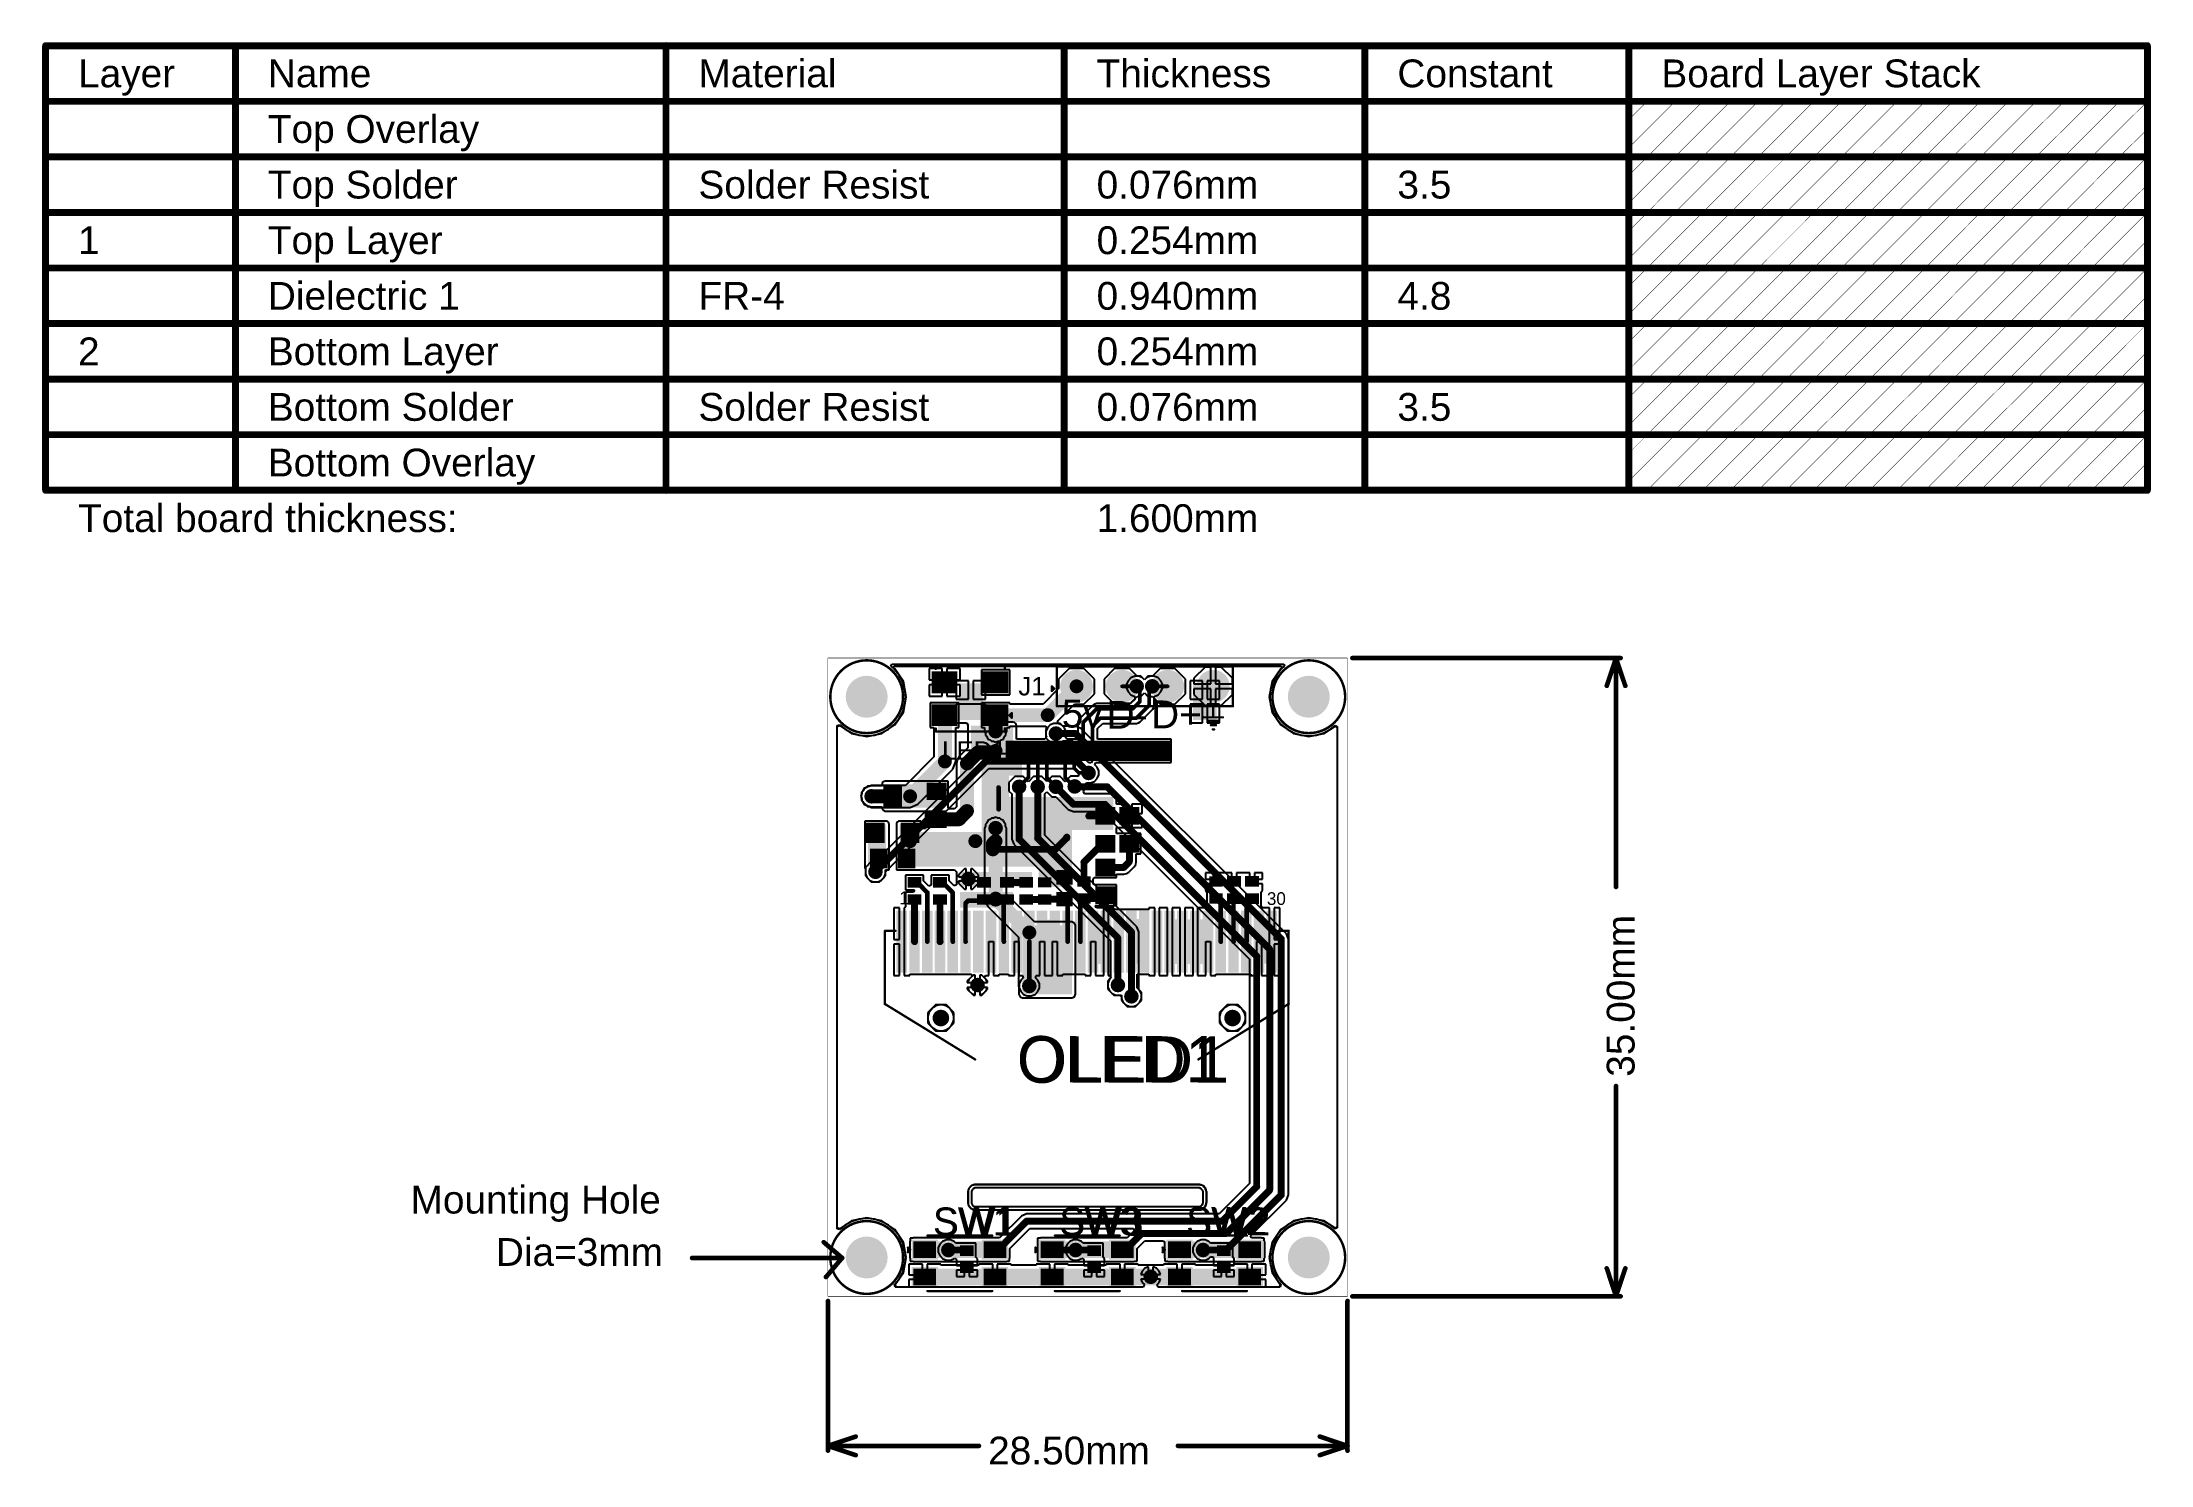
# Model space of a CAD drawing. Header units: millimetres. Extents: x 50 to 166, y 45 to 123.
import ezdxf

# ---------------------------------------------------------------- set-up
doc = ezdxf.new("R2010")
doc.units = ezdxf.units.MM
for name, color, linetype in [('BottomLayer', 5, 'Continuous'), ('BottomPaste', 16, 'Continuous'), ('BottomSolder', 6, 'Continuous'), ('KeepOutLayer', 6, 'Continuous'), ('Mechanical1', 6, 'Continuous'), ('Mechanical2', 216, 'Continuous'), ('Mechanical3', 76, 'Continuous'), ('MultiLayer', 9, 'Continuous'), ('PadHoleLayer', 156, 'Continuous'), ('TopLayer', 1, 'Continuous'), ('TopOverlay', 2, 'Continuous'), ('TopPaste', 8, 'Continuous'), ('TopSolder', 216, 'Continuous'), ('ViaHoleLayer', 16, 'Continuous')]:
    doc.layers.add(name, color=color, linetype=linetype)
doc.styles.add('Arial', font='arial.ttf', dxfattribs={"height": 0.2})

msp = doc.modelspace()

# ---------------------------------------------------------------- texts
at = {"layer": 'Mechanical1', "style": 'Arial'}
msp.add_text('35.00mm', height=1.524, rotation=90, dxfattribs=at).set_placement((137.21, 66.14))
for s, p in [('Mounting Hole', (70.07, 58.64)), ('Dia=3mm', (74.75, 55.77)), ('28.50mm', (101.75, 44.88))]:
    msp.add_text(s, height=1.524, dxfattribs=at).set_placement(p)
at = {"layer": 'Mechanical3', "style": 'Arial'}
for s, height, p in [('Layer', 1.524, (51.83, 120.4)), ('Name', 1.524, (62.24, 120.4)), ('Material', 1.524, (85.86, 120.4)), ('Thickness', 1.524, (107.7, 120.4)), ('Constant', 1.524, (124.2, 120.4)), ('Board Layer Stack', 1.524, (138.68, 120.4)), ('Top Overlay', 1.524, (62.24, 117.35)), ('Top Solder', 1.524, (62.24, 114.3)), ('Solder Resist', 1.524, (85.86, 114.3)), ('0.076mm', 1.524, (107.7, 114.3)), ('3.5', 1.524, (124.2, 114.3)), ('1', 1.52, (51.83, 111.25)), ('Top Layer', 1.524, (62.24, 111.25)), ('0.254mm', 1.524, (107.7, 111.25)), ('Dielectric 1', 1.524, (62.24, 108.2)), ('FR-4', 1.524, (85.86, 108.2)), ('0.940mm', 1.524, (107.7, 108.2)), ('4.8', 1.524, (124.2, 108.2)), ('2', 1.52, (51.83, 105.16)), ('Bottom Layer', 1.524, (62.24, 105.16)), ('0.254mm', 1.524, (107.7, 105.16)), ('Bottom Solder', 1.524, (62.24, 102.11)), ('Solder Resist', 1.524, (85.86, 102.11)), ('0.076mm', 1.524, (107.7, 102.11)), ('3.5', 1.524, (124.2, 102.11)), ('Bottom Overlay', 1.524, (62.24, 99.06)), ('Total board thickness:', 1.524, (51.83, 96.01)), ('1.600mm', 1.524, (107.7, 96.01))]:
    msp.add_text(s, height=height, dxfattribs=at).set_placement(p)
at = {"layer": 'TopOverlay', "style": 'Arial'}
for s, height, p in [('J1', 1.016, (103.41, 87.05)), ('5v', 1.524, (105.79, 85.29)), ('D-', 1.524, (108.25, 85.23)), ('D+', 1.524, (110.69, 85.25)), ('LED1', 1.016, (99.22, 83.52)), ('OLED1', 2.54, (103.33, 65.81)), ('SW1', 1.524, (98.73, 57.43)), ('SW3', 1.524, (105.66, 57.43)), ('SW2', 1.524, (112.62, 57.44))]:
    msp.add_text(s, height=height, dxfattribs=at).set_placement(p)

# ---------------------------------------------------------------- blocks, each defined once
blk = doc.blocks.new('TS_1185EC_C_D_B__1')
at = {"layer": 'TopLayer'}
for points in [[(-2.55, 1.2), (-1.3, 1.2), (-1.3, 0.3), (-2.55, 0.3)], [(1.3, 1.2), (2.55, 1.2), (2.55, 0.3), (1.3, 0.3)], [(-2.55, -0.3), (-1.3, -0.3), (-1.3, -1.2), (-2.55, -1.2)], [(1.3, -0.3), (2.55, -0.3), (2.55, -1.2), (1.3, -1.2)]]:
    blk.add_hatch(color=1, dxfattribs=at).paths.add_polyline_path(points)
at = {"layer": 'TopPaste'}
for points in [[(-2.55, 1.2), (-1.3, 1.2), (-1.3, 0.3), (-2.55, 0.3)], [(1.3, 1.2), (2.55, 1.2), (2.55, 0.3), (1.3, 0.3)], [(-2.55, -0.3), (-1.3, -0.3), (-1.3, -1.2), (-2.55, -1.2)], [(1.3, -0.3), (2.55, -0.3), (2.55, -1.2), (1.3, -1.2)]]:
    blk.add_hatch(color=8, dxfattribs=at).paths.add_polyline_path(points)
at = {"layer": 'TopSolder'}
for points in [[(-2.65, 1.3), (-1.2, 1.3), (-1.2, 0.2), (-2.65, 0.2)], [(1.2, 1.3), (2.65, 1.3), (2.65, 0.2), (1.2, 0.2)], [(-2.65, -0.2), (-1.2, -0.2), (-1.2, -1.3), (-2.65, -1.3)], [(1.2, -0.2), (2.65, -0.2), (2.65, -1.3), (1.2, -1.3)]]:
    blk.add_hatch(color=216, dxfattribs=at).paths.add_polyline_path(points)
at = {"layer": 'TopOverlay', "const_width": 0.127}
for points in [[(-1.78, 1.52), (1.78, 1.52)], [(-2.84, 0.61), (-2.84, 0.86)], [(-2.84, 0.86), (-2.72, 0.74)], [(-2.84, 0.61), (-2.72, 0.74)], [(-1.78, -1.52), (1.78, -1.52)]]:
    blk.add_lwpolyline(points, dxfattribs=at)
at = {"layer": 'TopOverlay', "const_width": 0.0635}
for points in [[(-1.81, 1.52, 1), (-1.75, 1.52, 1)], [(1.75, 1.52, 1), (1.81, 1.52, 1)], [(-2.88, 0.86, 1), (-2.81, 0.86, 1)], [(-2.88, 0.86, 1), (-2.81, 0.86, 1)], [(-2.88, 0.61, 1), (-2.81, 0.61, 1)], [(-2.88, 0.61, 1), (-2.81, 0.61, 1)], [(-2.75, 0.74, 1), (-2.69, 0.74, 1)], [(-2.75, 0.74, 1), (-2.69, 0.74, 1)], [(-1.81, -1.52, 1), (-1.75, -1.52, 1)], [(1.75, -1.52, 1), (1.81, -1.52, 1)]]:
    blk.add_lwpolyline(points, format="xyb", close=True, dxfattribs=at)
at = {"layer": 'TopOverlay'}
blk.add_text('SW3', height=1.524, dxfattribs=at).set_placement((-1.52, 1.54))
blk = doc.blocks.new('TS_1185EC_C_D_B__2')
at = {"layer": 'TopLayer'}
for points in [[(-2.55, 1.2), (-1.3, 1.2), (-1.3, 0.3), (-2.55, 0.3)], [(1.3, 1.2), (2.55, 1.2), (2.55, 0.3), (1.3, 0.3)], [(-2.55, -0.3), (-1.3, -0.3), (-1.3, -1.2), (-2.55, -1.2)], [(1.3, -0.3), (2.55, -0.3), (2.55, -1.2), (1.3, -1.2)]]:
    blk.add_hatch(color=1, dxfattribs=at).paths.add_polyline_path(points)
at = {"layer": 'TopPaste'}
for points in [[(-2.55, 1.2), (-1.3, 1.2), (-1.3, 0.3), (-2.55, 0.3)], [(1.3, 1.2), (2.55, 1.2), (2.55, 0.3), (1.3, 0.3)], [(-2.55, -0.3), (-1.3, -0.3), (-1.3, -1.2), (-2.55, -1.2)], [(1.3, -0.3), (2.55, -0.3), (2.55, -1.2), (1.3, -1.2)]]:
    blk.add_hatch(color=8, dxfattribs=at).paths.add_polyline_path(points)
at = {"layer": 'TopSolder'}
for points in [[(-2.65, 1.3), (-1.2, 1.3), (-1.2, 0.2), (-2.65, 0.2)], [(1.2, 1.3), (2.65, 1.3), (2.65, 0.2), (1.2, 0.2)], [(-2.65, -0.2), (-1.2, -0.2), (-1.2, -1.3), (-2.65, -1.3)], [(1.2, -0.2), (2.65, -0.2), (2.65, -1.3), (1.2, -1.3)]]:
    blk.add_hatch(color=216, dxfattribs=at).paths.add_polyline_path(points)
at = {"layer": 'TopOverlay', "const_width": 0.127}
for points in [[(-1.78, 1.52), (1.78, 1.52)], [(-2.84, 0.86), (-2.72, 0.74)], [(-2.84, 0.61), (-2.84, 0.86)], [(-2.84, 0.61), (-2.72, 0.74)], [(-1.78, -1.52), (1.78, -1.52)]]:
    blk.add_lwpolyline(points, dxfattribs=at)
at = {"layer": 'TopOverlay', "const_width": 0.0635}
for points in [[(-1.81, 1.52, 1), (-1.75, 1.52, 1)], [(1.75, 1.52, 1), (1.81, 1.52, 1)], [(-2.88, 0.86, 1), (-2.81, 0.86, 1)], [(-2.88, 0.86, 1), (-2.81, 0.86, 1)], [(-2.88, 0.61, 1), (-2.81, 0.61, 1)], [(-2.88, 0.61, 1), (-2.81, 0.61, 1)], [(-2.75, 0.74, 1), (-2.69, 0.74, 1)], [(-2.75, 0.74, 1), (-2.69, 0.74, 1)], [(-1.81, -1.52, 1), (-1.75, -1.52, 1)], [(1.75, -1.52, 1), (1.81, -1.52, 1)]]:
    blk.add_lwpolyline(points, format="xyb", close=True, dxfattribs=at)
at = {"layer": 'TopOverlay'}
blk.add_text('SW2', height=1.524, dxfattribs=at).set_placement((-1.55, 1.56))
blk = doc.blocks.new('TS_1185EC_C_D_B__3')
at = {"layer": 'TopLayer'}
for points in [[(-2.55, 1.2), (-1.3, 1.2), (-1.3, 0.3), (-2.55, 0.3)], [(1.3, 1.2), (2.55, 1.2), (2.55, 0.3), (1.3, 0.3)], [(-2.55, -0.3), (-1.3, -0.3), (-1.3, -1.2), (-2.55, -1.2)], [(1.3, -0.3), (2.55, -0.3), (2.55, -1.2), (1.3, -1.2)]]:
    blk.add_hatch(color=1, dxfattribs=at).paths.add_polyline_path(points)
at = {"layer": 'TopPaste'}
for points in [[(-2.55, 1.2), (-1.3, 1.2), (-1.3, 0.3), (-2.55, 0.3)], [(1.3, 1.2), (2.55, 1.2), (2.55, 0.3), (1.3, 0.3)], [(-2.55, -0.3), (-1.3, -0.3), (-1.3, -1.2), (-2.55, -1.2)], [(1.3, -0.3), (2.55, -0.3), (2.55, -1.2), (1.3, -1.2)]]:
    blk.add_hatch(color=8, dxfattribs=at).paths.add_polyline_path(points)
at = {"layer": 'TopSolder'}
for points in [[(-2.65, 1.3), (-1.2, 1.3), (-1.2, 0.2), (-2.65, 0.2)], [(1.2, 1.3), (2.65, 1.3), (2.65, 0.2), (1.2, 0.2)], [(-2.65, -0.2), (-1.2, -0.2), (-1.2, -1.3), (-2.65, -1.3)], [(1.2, -0.2), (2.65, -0.2), (2.65, -1.3), (1.2, -1.3)]]:
    blk.add_hatch(color=216, dxfattribs=at).paths.add_polyline_path(points)
at = {"layer": 'TopOverlay', "const_width": 0.127}
for points in [[(-1.78, 1.52), (1.78, 1.52)], [(-2.84, 0.61), (-2.84, 0.86)], [(-2.84, 0.86), (-2.72, 0.74)], [(-2.84, 0.61), (-2.72, 0.74)], [(-1.78, -1.52), (1.78, -1.52)]]:
    blk.add_lwpolyline(points, dxfattribs=at)
at = {"layer": 'TopOverlay', "const_width": 0.0635}
for points in [[(-1.81, 1.52, 1), (-1.75, 1.52, 1)], [(1.75, 1.52, 1), (1.81, 1.52, 1)], [(-2.88, 0.86, 1), (-2.81, 0.86, 1)], [(-2.88, 0.86, 1), (-2.81, 0.86, 1)], [(-2.88, 0.61, 1), (-2.81, 0.61, 1)], [(-2.88, 0.61, 1), (-2.81, 0.61, 1)], [(-2.75, 0.74, 1), (-2.69, 0.74, 1)], [(-2.75, 0.74, 1), (-2.69, 0.74, 1)], [(-1.81, -1.52, 1), (-1.75, -1.52, 1)], [(1.75, -1.52, 1), (1.81, -1.52, 1)]]:
    blk.add_lwpolyline(points, format="xyb", close=True, dxfattribs=at)
at = {"layer": 'TopOverlay'}
blk.add_text('SW1', height=1.524, dxfattribs=at).set_placement((-1.47, 1.54))
blk = doc.blocks.new('S______B______B_4')
at = {"layer": 'BottomLayer'}
for points in [[(-0.381, 0.4445), (-0.381, -0.4445), (-1.143, -0.4445), (-1.143, 0.4445)], [(1.143, 0.4445), (1.143, -0.4445), (0.381, -0.4445), (0.381, 0.4445)]]:
    blk.add_hatch(color=5, dxfattribs=at).paths.add_polyline_path(points)
at = {"layer": 'BottomPaste'}
for points in [[(-0.381, 0.4445), (-0.381, -0.4445), (-1.143, -0.4445), (-1.143, 0.4445)], [(1.143, 0.4445), (1.143, -0.4445), (0.381, -0.4445), (0.381, 0.4445)]]:
    blk.add_hatch(color=16, dxfattribs=at).paths.add_polyline_path(points)
at = {"layer": 'BottomSolder'}
for points in [[(-0.2794, 0.5461), (-0.2794, -0.5461), (-1.2446, -0.5461), (-1.2446, 0.5461)], [(1.2446, 0.5461), (1.2446, -0.5461), (0.2794, -0.5461), (0.2794, 0.5461)]]:
    blk.add_hatch(color=6, dxfattribs=at).paths.add_polyline_path(points)
blk = doc.blocks.new('R___0603_B_5')
at = {"layer": 'BottomLayer'}
for points in [[(-1.143, -0.4445), (-1.143, 0.4445), (-0.381, 0.4445), (-0.381, -0.4445)], [(0.381, -0.4445), (0.381, 0.4445), (1.143, 0.4445), (1.143, -0.4445)]]:
    blk.add_hatch(color=5, dxfattribs=at).paths.add_polyline_path(points)
at = {"layer": 'BottomPaste'}
for points in [[(-1.143, -0.4445), (-1.143, 0.4445), (-0.381, 0.4445), (-0.381, -0.4445)], [(0.381, -0.4445), (0.381, 0.4445), (1.143, 0.4445), (1.143, -0.4445)]]:
    blk.add_hatch(color=16, dxfattribs=at).paths.add_polyline_path(points)
at = {"layer": 'BottomSolder'}
for points in [[(-1.2446, -0.5461), (-1.2446, 0.5461), (-0.2794, 0.5461), (-0.2794, -0.5461)], [(0.2794, -0.5461), (0.2794, 0.5461), (1.2446, 0.5461), (1.2446, -0.5461)]]:
    blk.add_hatch(color=6, dxfattribs=at).paths.add_polyline_path(points)
blk = doc.blocks.new('R___0402_B_6')
at = {"layer": 'BottomLayer'}
for points in [[(-0.24, 0.32), (-0.24, -0.32), (-0.7, -0.32), (-0.7, 0.32)], [(0.7, 0.32), (0.7, -0.32), (0.24, -0.32), (0.24, 0.32)]]:
    blk.add_hatch(color=5, dxfattribs=at).paths.add_polyline_path(points)
at = {"layer": 'BottomPaste'}
for points in [[(-0.24, 0.32), (-0.24, -0.32), (-0.7, -0.32), (-0.7, 0.32)], [(0.7, 0.32), (0.7, -0.32), (0.24, -0.32), (0.24, 0.32)]]:
    blk.add_hatch(color=16, dxfattribs=at).paths.add_polyline_path(points)
at = {"layer": 'BottomSolder'}
for points in [[(-0.19, 0.37), (-0.19, -0.37), (-0.75, -0.37), (-0.75, 0.37)], [(0.75, 0.37), (0.75, -0.37), (0.19, -0.37), (0.19, 0.37)]]:
    blk.add_hatch(color=6, dxfattribs=at).paths.add_polyline_path(points)
blk = doc.blocks.new('R___0402_B_7')
at = {"layer": 'BottomLayer'}
for points in [[(-0.24, 0.32), (-0.24, -0.32), (-0.7, -0.32), (-0.7, 0.32)], [(0.7, 0.32), (0.7, -0.32), (0.24, -0.32), (0.24, 0.32)]]:
    blk.add_hatch(color=5, dxfattribs=at).paths.add_polyline_path(points)
at = {"layer": 'BottomPaste'}
for points in [[(-0.24, 0.32), (-0.24, -0.32), (-0.7, -0.32), (-0.7, 0.32)], [(0.7, 0.32), (0.7, -0.32), (0.24, -0.32), (0.24, 0.32)]]:
    blk.add_hatch(color=16, dxfattribs=at).paths.add_polyline_path(points)
at = {"layer": 'BottomSolder'}
for points in [[(-0.19, 0.37), (-0.19, -0.37), (-0.75, -0.37), (-0.75, 0.37)], [(0.75, 0.37), (0.75, -0.37), (0.19, -0.37), (0.19, 0.37)]]:
    blk.add_hatch(color=6, dxfattribs=at).paths.add_polyline_path(points)
blk = doc.blocks.new('R___0402_B_8')
at = {"layer": 'BottomLayer'}
for points in [[(-0.24, 0.32), (-0.24, -0.32), (-0.7, -0.32), (-0.7, 0.32)], [(0.7, 0.32), (0.7, -0.32), (0.24, -0.32), (0.24, 0.32)]]:
    blk.add_hatch(color=5, dxfattribs=at).paths.add_polyline_path(points)
at = {"layer": 'BottomPaste'}
for points in [[(-0.24, 0.32), (-0.24, -0.32), (-0.7, -0.32), (-0.7, 0.32)], [(0.7, 0.32), (0.7, -0.32), (0.24, -0.32), (0.24, 0.32)]]:
    blk.add_hatch(color=16, dxfattribs=at).paths.add_polyline_path(points)
at = {"layer": 'BottomSolder'}
for points in [[(-0.19, 0.37), (-0.19, -0.37), (-0.75, -0.37), (-0.75, 0.37)], [(0.75, 0.37), (0.75, -0.37), (0.19, -0.37), (0.19, 0.37)]]:
    blk.add_hatch(color=6, dxfattribs=at).paths.add_polyline_path(points)
blk = doc.blocks.new('R___0603_B_9')
at = {"layer": 'BottomLayer'}
for points in [[(-1.143, -0.4445), (-1.143, 0.4445), (-0.381, 0.4445), (-0.381, -0.4445)], [(0.381, -0.4445), (0.381, 0.4445), (1.143, 0.4445), (1.143, -0.4445)]]:
    blk.add_hatch(color=5, dxfattribs=at).paths.add_polyline_path(points)
at = {"layer": 'BottomPaste'}
for points in [[(-1.143, -0.4445), (-1.143, 0.4445), (-0.381, 0.4445), (-0.381, -0.4445)], [(0.381, -0.4445), (0.381, 0.4445), (1.143, 0.4445), (1.143, -0.4445)]]:
    blk.add_hatch(color=16, dxfattribs=at).paths.add_polyline_path(points)
at = {"layer": 'BottomSolder'}
for points in [[(-1.2446, -0.5461), (-1.2446, 0.5461), (-0.2794, 0.5461), (-0.2794, -0.5461)], [(0.2794, -0.5461), (0.2794, 0.5461), (1.2446, 0.5461), (1.2446, -0.5461)]]:
    blk.add_hatch(color=6, dxfattribs=at).paths.add_polyline_path(points)
blk = doc.blocks.new('R___0603_B_10')
at = {"layer": 'BottomLayer'}
for points in [[(-1.143, -0.4445), (-1.143, 0.4445), (-0.381, 0.4445), (-0.381, -0.4445)], [(0.381, -0.4445), (0.381, 0.4445), (1.143, 0.4445), (1.143, -0.4445)]]:
    blk.add_hatch(color=5, dxfattribs=at).paths.add_polyline_path(points)
at = {"layer": 'BottomPaste'}
for points in [[(-1.143, -0.4445), (-1.143, 0.4445), (-0.381, 0.4445), (-0.381, -0.4445)], [(0.381, -0.4445), (0.381, 0.4445), (1.143, 0.4445), (1.143, -0.4445)]]:
    blk.add_hatch(color=16, dxfattribs=at).paths.add_polyline_path(points)
at = {"layer": 'BottomSolder'}
for points in [[(-1.2446, -0.5461), (-1.2446, 0.5461), (-0.2794, 0.5461), (-0.2794, -0.5461)], [(0.2794, -0.5461), (0.2794, 0.5461), (1.2446, 0.5461), (1.2446, -0.5461)]]:
    blk.add_hatch(color=6, dxfattribs=at).paths.add_polyline_path(points)
blk = doc.blocks.new('R___0603_B_11')
at = {"layer": 'BottomLayer'}
for points in [[(-1.143, -0.4445), (-1.143, 0.4445), (-0.381, 0.4445), (-0.381, -0.4445)], [(0.381, -0.4445), (0.381, 0.4445), (1.143, 0.4445), (1.143, -0.4445)]]:
    blk.add_hatch(color=5, dxfattribs=at).paths.add_polyline_path(points)
at = {"layer": 'BottomPaste'}
for points in [[(-1.143, -0.4445), (-1.143, 0.4445), (-0.381, 0.4445), (-0.381, -0.4445)], [(0.381, -0.4445), (0.381, 0.4445), (1.143, 0.4445), (1.143, -0.4445)]]:
    blk.add_hatch(color=16, dxfattribs=at).paths.add_polyline_path(points)
at = {"layer": 'BottomSolder'}
for points in [[(-1.2446, -0.5461), (-1.2446, 0.5461), (-0.2794, 0.5461), (-0.2794, -0.5461)], [(0.2794, -0.5461), (0.2794, 0.5461), (1.2446, 0.5461), (1.2446, -0.5461)]]:
    blk.add_hatch(color=6, dxfattribs=at).paths.add_polyline_path(points)
blk = doc.blocks.new('S___23_B_12')
at = {"layer": 'BottomLayer'}
for points in [[(-1.36, 1.46), (-0.54, 1.46), (-0.54, 0.54), (-1.36, 0.54)], [(0.54, 1.46), (1.36, 1.46), (1.36, 0.54), (0.54, 0.54)], [(-0.41, -0.54), (0.41, -0.54), (0.41, -1.46), (-0.41, -1.46)]]:
    blk.add_hatch(color=5, dxfattribs=at).paths.add_polyline_path(points)
at = {"layer": 'BottomPaste'}
for points in [[(-1.36, 1.46), (-0.54, 1.46), (-0.54, 0.54), (-1.36, 0.54)], [(0.54, 1.46), (1.36, 1.46), (1.36, 0.54), (0.54, 0.54)], [(-0.41, -0.54), (0.41, -0.54), (0.41, -1.46), (-0.41, -1.46)]]:
    blk.add_hatch(color=16, dxfattribs=at).paths.add_polyline_path(points)
at = {"layer": 'BottomSolder'}
for points in [[(-1.46, 1.56), (-0.44, 1.56), (-0.44, 0.44), (-1.46, 0.44)], [(0.44, 1.56), (1.46, 1.56), (1.46, 0.44), (0.44, 0.44)], [(-0.51, -0.44), (0.51, -0.44), (0.51, -1.56), (-0.51, -1.56)]]:
    blk.add_hatch(color=6, dxfattribs=at).paths.add_polyline_path(points)
blk = doc.blocks.new('N096_2864KSWEG01_H30_13')
at = {"layer": 'BottomLayer'}
for points in [[(-10.33, -0.49), (-9.97, -0.49), (-9.97, -3.69), (-10.33, -3.69)], [(-9.63, -0.49), (-9.26, -0.49), (-9.26, -3.69), (-9.63, -3.69)], [(-8.93, -0.49), (-8.57, -0.49), (-8.57, -3.69), (-8.93, -3.69)], [(-8.23, -0.49), (-7.86, -0.49), (-7.86, -3.69), (-8.23, -3.69)], [(-7.54, -0.49), (-7.17, -0.49), (-7.17, -3.69), (-7.54, -3.69)], [(-6.83, -0.49), (-6.46, -0.49), (-6.46, -3.69), (-6.83, -3.69)], [(-6.14, -0.49), (-5.77, -0.49), (-5.77, -3.69), (-6.14, -3.69)], [(-5.43, -0.49), (-5.07, -0.49), (-5.07, -3.69), (-5.43, -3.69)], [(-4.74, -0.49), (-4.37, -0.49), (-4.37, -3.69), (-4.74, -3.69)], [(-4.03, -0.49), (-3.67, -0.49), (-3.67, -3.69), (-4.03, -3.69)], [(-3.33, -0.49), (-2.96, -0.49), (-2.96, -3.69), (-3.33, -3.69)], [(-2.63, -0.49), (-2.27, -0.49), (-2.27, -3.69), (-2.63, -3.69)], [(-1.94, -0.49), (-1.57, -0.49), (-1.57, -3.69), (-1.94, -3.69)], [(-1.24, -0.49), (-0.87, -0.49), (-0.87, -3.69), (-1.24, -3.69)], [(-0.53, -0.49), (-0.16, -0.49), (-0.16, -3.69), (-0.53, -3.69)], [(0.16, -0.49), (0.53, -0.49), (0.53, -3.69), (0.16, -3.69)], [(0.87, -0.49), (1.24, -0.49), (1.24, -3.69), (0.87, -3.69)], [(1.57, -0.49), (1.94, -0.49), (1.94, -3.69), (1.57, -3.69)], [(2.27, -0.49), (2.63, -0.49), (2.63, -3.69), (2.27, -3.69)], [(2.96, -0.49), (3.33, -0.49), (3.33, -3.69), (2.96, -3.69)], [(3.67, -0.49), (4.03, -0.49), (4.03, -3.69), (3.67, -3.69)], [(4.37, -0.49), (4.74, -0.49), (4.74, -3.69), (4.37, -3.69)], [(5.07, -0.49), (5.43, -0.49), (5.43, -3.69), (5.07, -3.69)], [(5.76, -0.49), (6.13, -0.49), (6.13, -3.69), (5.76, -3.69)], [(6.46, -0.49), (6.83, -0.49), (6.83, -3.69), (6.46, -3.69)], [(7.17, -0.49), (7.54, -0.49), (7.54, -3.69), (7.17, -3.69)], [(7.86, -0.49), (8.23, -0.49), (8.23, -3.69), (7.86, -3.69)], [(8.57, -0.49), (8.93, -0.49), (8.93, -3.69), (8.57, -3.69)], [(9.27, -0.49), (9.64, -0.49), (9.64, -3.69), (9.27, -3.69)], [(9.97, -0.49), (10.33, -0.49), (10.33, -3.69), (9.97, -3.69)]]:
    blk.add_hatch(color=5, dxfattribs=at).paths.add_polyline_path(points)
at = {"layer": 'BottomPaste'}
for points in [[(-10.33, -0.49), (-9.97, -0.49), (-9.97, -3.69), (-10.33, -3.69)], [(-9.63, -0.49), (-9.26, -0.49), (-9.26, -3.69), (-9.63, -3.69)], [(-8.93, -0.49), (-8.57, -0.49), (-8.57, -3.69), (-8.93, -3.69)], [(-8.23, -0.49), (-7.86, -0.49), (-7.86, -3.69), (-8.23, -3.69)], [(-7.54, -0.49), (-7.17, -0.49), (-7.17, -3.69), (-7.54, -3.69)], [(-6.83, -0.49), (-6.46, -0.49), (-6.46, -3.69), (-6.83, -3.69)], [(-6.14, -0.49), (-5.77, -0.49), (-5.77, -3.69), (-6.14, -3.69)], [(-5.43, -0.49), (-5.07, -0.49), (-5.07, -3.69), (-5.43, -3.69)], [(-4.74, -0.49), (-4.37, -0.49), (-4.37, -3.69), (-4.74, -3.69)], [(-4.03, -0.49), (-3.67, -0.49), (-3.67, -3.69), (-4.03, -3.69)], [(-3.33, -0.49), (-2.96, -0.49), (-2.96, -3.69), (-3.33, -3.69)], [(-2.63, -0.49), (-2.27, -0.49), (-2.27, -3.69), (-2.63, -3.69)], [(-1.94, -0.49), (-1.57, -0.49), (-1.57, -3.69), (-1.94, -3.69)], [(-1.24, -0.49), (-0.87, -0.49), (-0.87, -3.69), (-1.24, -3.69)], [(-0.53, -0.49), (-0.16, -0.49), (-0.16, -3.69), (-0.53, -3.69)], [(0.16, -0.49), (0.53, -0.49), (0.53, -3.69), (0.16, -3.69)], [(0.87, -0.49), (1.24, -0.49), (1.24, -3.69), (0.87, -3.69)], [(1.57, -0.49), (1.94, -0.49), (1.94, -3.69), (1.57, -3.69)], [(2.27, -0.49), (2.63, -0.49), (2.63, -3.69), (2.27, -3.69)], [(2.96, -0.49), (3.33, -0.49), (3.33, -3.69), (2.96, -3.69)], [(3.67, -0.49), (4.03, -0.49), (4.03, -3.69), (3.67, -3.69)], [(4.37, -0.49), (4.74, -0.49), (4.74, -3.69), (4.37, -3.69)], [(5.07, -0.49), (5.43, -0.49), (5.43, -3.69), (5.07, -3.69)], [(5.76, -0.49), (6.13, -0.49), (6.13, -3.69), (5.76, -3.69)], [(6.46, -0.49), (6.83, -0.49), (6.83, -3.69), (6.46, -3.69)], [(7.17, -0.49), (7.54, -0.49), (7.54, -3.69), (7.17, -3.69)], [(7.86, -0.49), (8.23, -0.49), (8.23, -3.69), (7.86, -3.69)], [(8.57, -0.49), (8.93, -0.49), (8.93, -3.69), (8.57, -3.69)], [(9.27, -0.49), (9.64, -0.49), (9.64, -3.69), (9.27, -3.69)], [(9.97, -0.49), (10.33, -0.49), (10.33, -3.69), (9.97, -3.69)]]:
    blk.add_hatch(color=16, dxfattribs=at).paths.add_polyline_path(points)
at = {"layer": 'BottomSolder'}
for points in [[(-10.44, -0.39), (-9.86, -0.39), (-9.86, -3.79), (-10.44, -3.79)], [(-9.74, -0.39), (-9.16, -0.39), (-9.16, -3.79), (-9.74, -3.79)], [(-9.04, -0.39), (-8.46, -0.39), (-8.46, -3.79), (-9.04, -3.79)], [(-8.34, -0.39), (-7.76, -0.39), (-7.76, -3.79), (-8.34, -3.79)], [(-7.64, -0.39), (-7.06, -0.39), (-7.06, -3.79), (-7.64, -3.79)], [(-6.94, -0.39), (-6.36, -0.39), (-6.36, -3.79), (-6.94, -3.79)], [(-6.24, -0.39), (-5.66, -0.39), (-5.66, -3.79), (-6.24, -3.79)], [(-5.54, -0.39), (-4.96, -0.39), (-4.96, -3.79), (-5.54, -3.79)], [(-4.84, -0.39), (-4.26, -0.39), (-4.26, -3.79), (-4.84, -3.79)], [(-4.14, -0.39), (-3.56, -0.39), (-3.56, -3.79), (-4.14, -3.79)], [(-3.44, -0.39), (-2.86, -0.39), (-2.86, -3.79), (-3.44, -3.79)], [(-2.74, -0.39), (-2.16, -0.39), (-2.16, -3.79), (-2.74, -3.79)], [(-2.04, -0.39), (-1.46, -0.39), (-1.46, -3.79), (-2.04, -3.79)], [(-1.34, -0.39), (-0.76, -0.39), (-0.76, -3.79), (-1.34, -3.79)], [(-0.64, -0.39), (-0.06, -0.39), (-0.06, -3.79), (-0.64, -3.79)], [(0.06, -0.39), (0.64, -0.39), (0.64, -3.79), (0.06, -3.79)], [(0.76, -0.39), (1.34, -0.39), (1.34, -3.79), (0.76, -3.79)], [(1.46, -0.39), (2.04, -0.39), (2.04, -3.79), (1.46, -3.79)], [(2.16, -0.39), (2.74, -0.39), (2.74, -3.79), (2.16, -3.79)], [(2.86, -0.39), (3.44, -0.39), (3.44, -3.79), (2.86, -3.79)], [(3.56, -0.39), (4.14, -0.39), (4.14, -3.79), (3.56, -3.79)], [(4.26, -0.39), (4.84, -0.39), (4.84, -3.79), (4.26, -3.79)], [(4.96, -0.39), (5.54, -0.39), (5.54, -3.79), (4.96, -3.79)], [(5.66, -0.39), (6.24, -0.39), (6.24, -3.79), (5.66, -3.79)], [(6.36, -0.39), (6.94, -0.39), (6.94, -3.79), (6.36, -3.79)], [(7.06, -0.39), (7.64, -0.39), (7.64, -3.79), (7.06, -3.79)], [(7.76, -0.39), (8.34, -0.39), (8.34, -3.79), (7.76, -3.79)], [(8.46, -0.39), (9.04, -0.39), (9.04, -3.79), (8.46, -3.79)], [(9.16, -0.39), (9.74, -0.39), (9.74, -3.79), (9.16, -3.79)], [(9.86, -0.39), (10.44, -0.39), (10.44, -3.79), (9.86, -3.79)], [(-8.1, -6.17), (-7.9, -6.17), (-7.9, -6.37), (-8.1, -6.37)], [(8.1, -6.37), (7.9, -6.37), (7.9, -6.17), (8.1, -6.17)]]:
    blk.add_hatch(color=6, dxfattribs=at).paths.add_polyline_path(points)
at = {"layer": 'PadHoleLayer'}
h = blk.add_hatch(color=156, dxfattribs=at)
edge = h.paths.add_edge_path()
edge.add_arc((-8, -6.27), 0.455, 0, 360)
h = blk.add_hatch(color=156, dxfattribs=at)
edge = h.paths.add_edge_path()
edge.add_arc((8, -6.27), 0.455, 0, 360)
at = {"layer": 'TopSolder'}
for points in [[(-8.1, -6.17), (-7.9, -6.17), (-7.9, -6.37), (-8.1, -6.37)], [(8.1, -6.37), (7.9, -6.37), (7.9, -6.17), (8.1, -6.17)]]:
    blk.add_hatch(color=216, dxfattribs=at).paths.add_polyline_path(points)
at = {"layer": 'TopOverlay', "const_width": 0.127}
for points in [[(-11.07, -5.5), (-11.07, -1.49)], [(-11.07, -1.49), (-10.49, -1.49)], [(10.49, -1.49), (11.07, -1.49)], [(11.07, -5.5), (11.07, -1.49)], [(-11.07, -5.5), (-6.12, -8.54)], [(6.12, -8.54), (11.07, -5.5)]]:
    blk.add_lwpolyline(points, dxfattribs=at)
at = {"layer": 'TopOverlay', "const_width": 0.0635}
for points in [[(-11.11, -1.49, 1), (-11.04, -1.49, 1)], [(-11.11, -1.49, 1), (-11.04, -1.49, 1)], [(-10.52, -1.49, 1), (-10.46, -1.49, 1)], [(10.46, -1.49, 1), (10.52, -1.49, 1)], [(11.04, -1.49, 1), (11.11, -1.49, 1)], [(11.04, -1.49, 1), (11.11, -1.49, 1)], [(-11.11, -5.5, 1), (-11.04, -5.5, 1)], [(-11.11, -5.5, 1), (-11.04, -5.5, 1)], [(11.04, -5.5, 1), (11.11, -5.5, 1)], [(11.04, -5.5, 1), (11.11, -5.5, 1)], [(-6.15, -8.54, 1), (-6.09, -8.54, 1)], [(6.09, -8.54, 1), (6.15, -8.54, 1)]]:
    blk.add_lwpolyline(points, format="xyb", close=True, dxfattribs=at)
at = {"layer": 'TopOverlay'}
for s, p in [('1', (-10.28, -0.03)), ('30', (9.88, -0.07))]:
    blk.add_text(s, height=0.7, rotation=360, dxfattribs=at).set_placement(p)
blk.add_text('OLED1', height=2.54, dxfattribs=at).set_placement((-3.83, -9.8))
blk = doc.blocks.new('WS2812B_M____14')
at = {"layer": 'TopLayer'}
for points in [[(-2, 1.4), (-0.8, 1.4), (-0.8, 0.4), (-2, 0.4)], [(0.8, 1.4), (2, 1.4), (2, 0.4), (0.8, 0.4)], [(-2, -0.4), (-0.8, -0.4), (-0.8, -1.4), (-2, -1.4)], [(0.8, -0.4), (2, -0.4), (2, -1.4), (0.8, -1.4)]]:
    blk.add_hatch(color=1, dxfattribs=at).paths.add_polyline_path(points)
at = {"layer": 'TopPaste'}
for points in [[(-2, 1.4), (-0.8, 1.4), (-0.8, 0.4), (-2, 0.4)], [(0.8, 1.4), (2, 1.4), (2, 0.4), (0.8, 0.4)], [(-2, -0.4), (-0.8, -0.4), (-0.8, -1.4), (-2, -1.4)], [(0.8, -0.4), (2, -0.4), (2, -1.4), (0.8, -1.4)]]:
    blk.add_hatch(color=8, dxfattribs=at).paths.add_polyline_path(points)
at = {"layer": 'TopSolder'}
for points in [[(-2.1, 1.5), (-0.7, 1.5), (-0.7, 0.3), (-2.1, 0.3)], [(0.7, 1.5), (2.1, 1.5), (2.1, 0.3), (0.7, 0.3)], [(-2.1, -0.3), (-0.7, -0.3), (-0.7, -1.5), (-2.1, -1.5)], [(0.7, -0.3), (2.1, -0.3), (2.1, -1.5), (0.7, -1.5)]]:
    blk.add_hatch(color=216, dxfattribs=at).paths.add_polyline_path(points)
at = {"layer": 'TopOverlay', "const_width": 0.127}
for points in [[(1.88, 1.8), (-1.91, 1.8)], [(-1.91, 1.8), (-1.91, 1.63)], [(1.88, 1.8), (1.88, 1.63)], [(-2.16, 0.91), (-2.29, 1.04)], [(-2.29, 1.04), (-2.29, 0.79)], [(-2.16, 0.91), (-2.29, 0.79)], [(-1.91, -1.63), (-1.91, -1.8)], [(1.88, -1.8), (-1.91, -1.8)], [(1.88, -1.63), (1.88, -1.8)]]:
    blk.add_lwpolyline(points, dxfattribs=at)
at = {"layer": 'TopOverlay', "const_width": 0.0635}
for points in [[(-1.94, 1.8, 1), (-1.87, 1.8, 1)], [(-1.94, 1.8, 1), (-1.87, 1.8, 1)], [(-1.94, 1.63, 1), (-1.87, 1.63, 1)], [(1.85, 1.8, 1), (1.91, 1.8, 1)], [(1.85, 1.8, 1), (1.91, 1.8, 1)], [(1.85, 1.63, 1), (1.91, 1.63, 1)], [(-2.32, 1.04, 1), (-2.25, 1.04, 1)], [(-2.32, 1.04, 1), (-2.25, 1.04, 1)], [(-2.32, 0.79, 1), (-2.25, 0.79, 1)], [(-2.32, 0.79, 1), (-2.25, 0.79, 1)], [(-2.19, 0.91, 1), (-2.13, 0.91, 1)], [(-2.19, 0.91, 1), (-2.13, 0.91, 1)], [(-1.94, -1.63, 1), (-1.87, -1.63, 1)], [(-1.94, -1.8, 1), (-1.87, -1.8, 1)], [(-1.94, -1.8, 1), (-1.87, -1.8, 1)], [(1.85, -1.63, 1), (1.91, -1.63, 1)], [(1.85, -1.8, 1), (1.91, -1.8, 1)], [(1.85, -1.8, 1), (1.91, -1.8, 1)]]:
    blk.add_lwpolyline(points, format="xyb", close=True, dxfattribs=at)
blk = doc.blocks.new('F0502_B_18_15T_R_B_15')
at = {"layer": 'BottomLayer'}
for points in [[(-5.87, 0.45), (-6.97, 0.45), (-6.97, 2.25), (-5.87, 2.25)], [(5.87, 2.25), (6.97, 2.25), (6.97, 0.45), (5.87, 0.45)], [(-4.4, -0.89), (-4.1, -0.89), (-4.1, -1.81), (-4.4, -1.81)], [(-3.9, -0.89), (-3.6, -0.89), (-3.6, -1.81), (-3.9, -1.81)], [(-3.4, -0.89), (-3.1, -0.89), (-3.1, -1.81), (-3.4, -1.81)], [(-2.9, -0.89), (-2.6, -0.89), (-2.6, -1.81), (-2.9, -1.81)], [(-2.4, -0.89), (-2.1, -0.89), (-2.1, -1.81), (-2.4, -1.81)], [(-1.9, -0.89), (-1.6, -0.89), (-1.6, -1.81), (-1.9, -1.81)], [(-1.4, -0.89), (-1.1, -0.89), (-1.1, -1.81), (-1.4, -1.81)], [(-0.9, -0.89), (-0.6, -0.89), (-0.6, -1.81), (-0.9, -1.81)], [(-0.4, -0.89), (-0.1, -0.89), (-0.1, -1.81), (-0.4, -1.81)], [(0.1, -0.89), (0.4, -0.89), (0.4, -1.81), (0.1, -1.81)], [(0.6, -0.89), (0.9, -0.89), (0.9, -1.81), (0.6, -1.81)], [(1.1, -0.89), (1.4, -0.89), (1.4, -1.81), (1.1, -1.81)], [(1.6, -0.89), (1.9, -0.89), (1.9, -1.81), (1.6, -1.81)], [(2.1, -0.89), (2.4, -0.89), (2.4, -1.81), (2.1, -1.81)], [(2.6, -0.89), (2.9, -0.89), (2.9, -1.81), (2.6, -1.81)], [(3.1, -0.89), (3.4, -0.89), (3.4, -1.81), (3.1, -1.81)], [(3.6, -0.89), (3.9, -0.89), (3.9, -1.81), (3.6, -1.81)], [(4.1, -0.89), (4.4, -0.89), (4.4, -1.81), (4.1, -1.81)]]:
    blk.add_hatch(color=5, dxfattribs=at).paths.add_polyline_path(points)
at = {"layer": 'BottomPaste'}
for points in [[(-5.87, 0.45), (-6.97, 0.45), (-6.97, 2.25), (-5.87, 2.25)], [(5.87, 2.25), (6.97, 2.25), (6.97, 0.45), (5.87, 0.45)], [(-4.4, -0.89), (-4.1, -0.89), (-4.1, -1.81), (-4.4, -1.81)], [(-3.9, -0.89), (-3.6, -0.89), (-3.6, -1.81), (-3.9, -1.81)], [(-3.4, -0.89), (-3.1, -0.89), (-3.1, -1.81), (-3.4, -1.81)], [(-2.9, -0.89), (-2.6, -0.89), (-2.6, -1.81), (-2.9, -1.81)], [(-2.4, -0.89), (-2.1, -0.89), (-2.1, -1.81), (-2.4, -1.81)], [(-1.9, -0.89), (-1.6, -0.89), (-1.6, -1.81), (-1.9, -1.81)], [(-1.4, -0.89), (-1.1, -0.89), (-1.1, -1.81), (-1.4, -1.81)], [(-0.9, -0.89), (-0.6, -0.89), (-0.6, -1.81), (-0.9, -1.81)], [(-0.4, -0.89), (-0.1, -0.89), (-0.1, -1.81), (-0.4, -1.81)], [(0.1, -0.89), (0.4, -0.89), (0.4, -1.81), (0.1, -1.81)], [(0.6, -0.89), (0.9, -0.89), (0.9, -1.81), (0.6, -1.81)], [(1.1, -0.89), (1.4, -0.89), (1.4, -1.81), (1.1, -1.81)], [(1.6, -0.89), (1.9, -0.89), (1.9, -1.81), (1.6, -1.81)], [(2.1, -0.89), (2.4, -0.89), (2.4, -1.81), (2.1, -1.81)], [(2.6, -0.89), (2.9, -0.89), (2.9, -1.81), (2.6, -1.81)], [(3.1, -0.89), (3.4, -0.89), (3.4, -1.81), (3.1, -1.81)], [(3.6, -0.89), (3.9, -0.89), (3.9, -1.81), (3.6, -1.81)], [(4.1, -0.89), (4.4, -0.89), (4.4, -1.81), (4.1, -1.81)]]:
    blk.add_hatch(color=16, dxfattribs=at).paths.add_polyline_path(points)
at = {"layer": 'BottomSolder'}
for points in [[(-5.77, 0.35), (-7.07, 0.35), (-7.07, 2.35), (-5.77, 2.35)], [(5.77, 2.35), (7.07, 2.35), (7.07, 0.35), (5.77, 0.35)], [(-4.5, -0.79), (-4, -0.79), (-4, -1.91), (-4.5, -1.91)], [(-4, -0.79), (-3.5, -0.79), (-3.5, -1.91), (-4, -1.91)], [(-3.5, -0.79), (-3, -0.79), (-3, -1.91), (-3.5, -1.91)], [(-3, -0.79), (-2.5, -0.79), (-2.5, -1.91), (-3, -1.91)], [(-2.5, -0.79), (-2, -0.79), (-2, -1.91), (-2.5, -1.91)], [(-2, -0.79), (-1.5, -0.79), (-1.5, -1.91), (-2, -1.91)], [(-1.5, -0.79), (-1, -0.79), (-1, -1.91), (-1.5, -1.91)], [(-1, -0.79), (-0.5, -0.79), (-0.5, -1.91), (-1, -1.91)], [(-0.5, -0.79), (0, -0.79), (0, -1.91), (-0.5, -1.91)], [(0, -0.79), (0.5, -0.79), (0.5, -1.91), (0, -1.91)], [(0.5, -0.79), (1, -0.79), (1, -1.91), (0.5, -1.91)], [(1, -0.79), (1.5, -0.79), (1.5, -1.91), (1, -1.91)], [(1.5, -0.79), (2, -0.79), (2, -1.91), (1.5, -1.91)], [(2, -0.79), (2.5, -0.79), (2.5, -1.91), (2, -1.91)], [(2.5, -0.79), (3, -0.79), (3, -1.91), (2.5, -1.91)], [(3, -0.79), (3.5, -0.79), (3.5, -1.91), (3, -1.91)], [(3.5, -0.79), (4, -0.79), (4, -1.91), (3.5, -1.91)], [(4, -0.79), (4.5, -0.79), (4.5, -1.91), (4, -1.91)]]:
    blk.add_hatch(color=6, dxfattribs=at).paths.add_polyline_path(points)
blk = doc.blocks.new('P____4_P___16')
at = {"layer": 'TopLayer'}
h = blk.add_hatch(color=1, dxfattribs=at)
edge = h.paths.add_edge_path()
edge.add_arc((-3.75, 0), 0.8, 0, 360)
h = blk.add_hatch(color=1, dxfattribs=at)
edge = h.paths.add_edge_path()
edge.add_arc((-1.25, 0), 0.8, 0, 360)
h = blk.add_hatch(color=1, dxfattribs=at)
edge = h.paths.add_edge_path()
edge.add_arc((1.25, 0), 0.8, 0, 360)
h = blk.add_hatch(color=1, dxfattribs=at)
edge = h.paths.add_edge_path()
edge.add_arc((3.75, 0), 0.8, 0, 360)
at = {"layer": 'TopPaste'}
h = blk.add_hatch(color=8, dxfattribs=at)
edge = h.paths.add_edge_path()
edge.add_arc((-3.75, 0), 0.8, 0, 360)
h = blk.add_hatch(color=8, dxfattribs=at)
edge = h.paths.add_edge_path()
edge.add_arc((-1.25, 0), 0.8, 0, 360)
h = blk.add_hatch(color=8, dxfattribs=at)
edge = h.paths.add_edge_path()
edge.add_arc((1.25, 0), 0.8, 0, 360)
h = blk.add_hatch(color=8, dxfattribs=at)
edge = h.paths.add_edge_path()
edge.add_arc((3.75, 0), 0.8, 0, 360)
at = {"layer": 'TopSolder'}
h = blk.add_hatch(color=216, dxfattribs=at)
edge = h.paths.add_edge_path()
edge.add_arc((-3.75, 0), 0.9016, 0, 360)
h = blk.add_hatch(color=216, dxfattribs=at)
edge = h.paths.add_edge_path()
edge.add_arc((-1.25, 0), 0.9016, 0, 360)
h = blk.add_hatch(color=216, dxfattribs=at)
edge = h.paths.add_edge_path()
edge.add_arc((1.25, 0), 0.9016, 0, 360)
h = blk.add_hatch(color=216, dxfattribs=at)
edge = h.paths.add_edge_path()
edge.add_arc((3.75, 0), 0.9016, 0, 360)
at = {"layer": 'TopOverlay', "const_width": 0.127}
for points in [[(-5.1054, -0.254), (-5.1054, 0)], [(-5.1054, 0), (-4.9784, -0.127)], [(-4.826, -1.0922), (-4.826, 1.0922)], [(-4.826, 1.0922), (4.826, 1.0922)], [(4.826, -1.0922), (4.826, 1.0922)], [(-5.1054, -0.254), (-4.9784, -0.127)], [(-4.826, -1.0922), (4.826, -1.0922)]]:
    blk.add_lwpolyline(points, dxfattribs=at)
at = {"layer": 'TopOverlay', "const_width": 0.0635}
for points in [[(-5.13715, 0, 1), (-5.07365, 0, 1)], [(-5.13715, 0, 1), (-5.07365, 0, 1)], [(-4.85775, 1.0922, 1), (-4.79425, 1.0922, 1)], [(-4.85775, 1.0922, 1), (-4.79425, 1.0922, 1)], [(4.79425, 1.0922, 1), (4.85775, 1.0922, 1)], [(4.79425, 1.0922, 1), (4.85775, 1.0922, 1)], [(-5.13715, -0.254, 1), (-5.07365, -0.254, 1)], [(-5.13715, -0.254, 1), (-5.07365, -0.254, 1)], [(-5.01015, -0.127, 1), (-4.94665, -0.127, 1)], [(-5.01015, -0.127, 1), (-4.94665, -0.127, 1)], [(-4.85775, -1.0922, 1), (-4.79425, -1.0922, 1)], [(-4.85775, -1.0922, 1), (-4.79425, -1.0922, 1)], [(4.79425, -1.0922, 1), (4.85775, -1.0922, 1)], [(4.79425, -1.0922, 1), (4.85775, -1.0922, 1)]]:
    blk.add_lwpolyline(points, format="xyb", close=True, dxfattribs=at)
blk = doc.blocks.new('SOD_523_B_17')
at = {"layer": 'BottomLayer'}
for points in [[(-0.9, 0.35), (-0.3, 0.35), (-0.3, -0.35), (-0.9, -0.35)], [(0.3, 0.35), (0.9, 0.35), (0.9, -0.35), (0.3, -0.35)]]:
    blk.add_hatch(color=5, dxfattribs=at).paths.add_polyline_path(points)
at = {"layer": 'BottomPaste'}
for points in [[(-0.9, 0.35), (-0.3, 0.35), (-0.3, -0.35), (-0.9, -0.35)], [(0.3, 0.35), (0.9, 0.35), (0.9, -0.35), (0.3, -0.35)]]:
    blk.add_hatch(color=16, dxfattribs=at).paths.add_polyline_path(points)
at = {"layer": 'BottomSolder'}
for points in [[(-1, 0.45), (-0.2, 0.45), (-0.2, -0.45), (-1, -0.45)], [(0.2, 0.45), (1, 0.45), (1, -0.45), (0.2, -0.45)]]:
    blk.add_hatch(color=6, dxfattribs=at).paths.add_polyline_path(points)
blk = doc.blocks.new('C___0402_B_18')
at = {"layer": 'BottomLayer'}
for points in [[(-0.24, 0.32), (-0.24, -0.32), (-0.7, -0.32), (-0.7, 0.32)], [(0.7, 0.32), (0.7, -0.32), (0.24, -0.32), (0.24, 0.32)]]:
    blk.add_hatch(color=5, dxfattribs=at).paths.add_polyline_path(points)
at = {"layer": 'BottomPaste'}
for points in [[(-0.24, 0.32), (-0.24, -0.32), (-0.7, -0.32), (-0.7, 0.32)], [(0.7, 0.32), (0.7, -0.32), (0.24, -0.32), (0.24, 0.32)]]:
    blk.add_hatch(color=16, dxfattribs=at).paths.add_polyline_path(points)
at = {"layer": 'BottomSolder'}
for points in [[(-0.18, 0.38), (-0.18, -0.38), (-0.76, -0.38), (-0.76, 0.38)], [(0.76, 0.38), (0.76, -0.38), (0.18, -0.38), (0.18, 0.38)]]:
    blk.add_hatch(color=6, dxfattribs=at).paths.add_polyline_path(points)
blk = doc.blocks.new('C___0402_B_19')
at = {"layer": 'BottomLayer'}
for points in [[(-0.24, 0.32), (-0.24, -0.32), (-0.7, -0.32), (-0.7, 0.32)], [(0.7, 0.32), (0.7, -0.32), (0.24, -0.32), (0.24, 0.32)]]:
    blk.add_hatch(color=5, dxfattribs=at).paths.add_polyline_path(points)
at = {"layer": 'BottomPaste'}
for points in [[(-0.24, 0.32), (-0.24, -0.32), (-0.7, -0.32), (-0.7, 0.32)], [(0.7, 0.32), (0.7, -0.32), (0.24, -0.32), (0.24, 0.32)]]:
    blk.add_hatch(color=16, dxfattribs=at).paths.add_polyline_path(points)
at = {"layer": 'BottomSolder'}
for points in [[(-0.18, 0.38), (-0.18, -0.38), (-0.76, -0.38), (-0.76, 0.38)], [(0.76, 0.38), (0.76, -0.38), (0.18, -0.38), (0.18, 0.38)]]:
    blk.add_hatch(color=6, dxfattribs=at).paths.add_polyline_path(points)
blk = doc.blocks.new('C___0402_B_20')
at = {"layer": 'BottomLayer'}
for points in [[(-0.24, 0.32), (-0.24, -0.32), (-0.7, -0.32), (-0.7, 0.32)], [(0.7, 0.32), (0.7, -0.32), (0.24, -0.32), (0.24, 0.32)]]:
    blk.add_hatch(color=5, dxfattribs=at).paths.add_polyline_path(points)
at = {"layer": 'BottomPaste'}
for points in [[(-0.24, 0.32), (-0.24, -0.32), (-0.7, -0.32), (-0.7, 0.32)], [(0.7, 0.32), (0.7, -0.32), (0.24, -0.32), (0.24, 0.32)]]:
    blk.add_hatch(color=16, dxfattribs=at).paths.add_polyline_path(points)
at = {"layer": 'BottomSolder'}
for points in [[(-0.18, 0.38), (-0.18, -0.38), (-0.76, -0.38), (-0.76, 0.38)], [(0.76, 0.38), (0.76, -0.38), (0.18, -0.38), (0.18, 0.38)]]:
    blk.add_hatch(color=6, dxfattribs=at).paths.add_polyline_path(points)
blk = doc.blocks.new('C___0402_B_21')
at = {"layer": 'BottomLayer'}
for points in [[(-0.24, 0.32), (-0.24, -0.32), (-0.7, -0.32), (-0.7, 0.32)], [(0.7, 0.32), (0.7, -0.32), (0.24, -0.32), (0.24, 0.32)]]:
    blk.add_hatch(color=5, dxfattribs=at).paths.add_polyline_path(points)
at = {"layer": 'BottomPaste'}
for points in [[(-0.24, 0.32), (-0.24, -0.32), (-0.7, -0.32), (-0.7, 0.32)], [(0.7, 0.32), (0.7, -0.32), (0.24, -0.32), (0.24, 0.32)]]:
    blk.add_hatch(color=16, dxfattribs=at).paths.add_polyline_path(points)
at = {"layer": 'BottomSolder'}
for points in [[(-0.18, 0.38), (-0.18, -0.38), (-0.76, -0.38), (-0.76, 0.38)], [(0.76, 0.38), (0.76, -0.38), (0.18, -0.38), (0.18, 0.38)]]:
    blk.add_hatch(color=6, dxfattribs=at).paths.add_polyline_path(points)
blk = doc.blocks.new('C___0402_B_22')
at = {"layer": 'BottomLayer'}
for points in [[(-0.24, 0.32), (-0.24, -0.32), (-0.7, -0.32), (-0.7, 0.32)], [(0.7, 0.32), (0.7, -0.32), (0.24, -0.32), (0.24, 0.32)]]:
    blk.add_hatch(color=5, dxfattribs=at).paths.add_polyline_path(points)
at = {"layer": 'BottomPaste'}
for points in [[(-0.24, 0.32), (-0.24, -0.32), (-0.7, -0.32), (-0.7, 0.32)], [(0.7, 0.32), (0.7, -0.32), (0.24, -0.32), (0.24, 0.32)]]:
    blk.add_hatch(color=16, dxfattribs=at).paths.add_polyline_path(points)
at = {"layer": 'BottomSolder'}
for points in [[(-0.18, 0.38), (-0.18, -0.38), (-0.76, -0.38), (-0.76, 0.38)], [(0.76, 0.38), (0.76, -0.38), (0.18, -0.38), (0.18, 0.38)]]:
    blk.add_hatch(color=6, dxfattribs=at).paths.add_polyline_path(points)
blk = doc.blocks.new('C___0402_B_23')
at = {"layer": 'BottomLayer'}
for points in [[(-0.24, 0.32), (-0.24, -0.32), (-0.7, -0.32), (-0.7, 0.32)], [(0.7, 0.32), (0.7, -0.32), (0.24, -0.32), (0.24, 0.32)]]:
    blk.add_hatch(color=5, dxfattribs=at).paths.add_polyline_path(points)
at = {"layer": 'BottomPaste'}
for points in [[(-0.24, 0.32), (-0.24, -0.32), (-0.7, -0.32), (-0.7, 0.32)], [(0.7, 0.32), (0.7, -0.32), (0.24, -0.32), (0.24, 0.32)]]:
    blk.add_hatch(color=16, dxfattribs=at).paths.add_polyline_path(points)
at = {"layer": 'BottomSolder'}
for points in [[(-0.18, 0.38), (-0.18, -0.38), (-0.76, -0.38), (-0.76, 0.38)], [(0.76, 0.38), (0.76, -0.38), (0.18, -0.38), (0.18, 0.38)]]:
    blk.add_hatch(color=6, dxfattribs=at).paths.add_polyline_path(points)
blk = doc.blocks.new('C___0402_B_24')
at = {"layer": 'BottomLayer'}
for points in [[(-0.24, 0.32), (-0.24, -0.32), (-0.7, -0.32), (-0.7, 0.32)], [(0.7, 0.32), (0.7, -0.32), (0.24, -0.32), (0.24, 0.32)]]:
    blk.add_hatch(color=5, dxfattribs=at).paths.add_polyline_path(points)
at = {"layer": 'BottomPaste'}
for points in [[(-0.24, 0.32), (-0.24, -0.32), (-0.7, -0.32), (-0.7, 0.32)], [(0.7, 0.32), (0.7, -0.32), (0.24, -0.32), (0.24, 0.32)]]:
    blk.add_hatch(color=16, dxfattribs=at).paths.add_polyline_path(points)
at = {"layer": 'BottomSolder'}
for points in [[(-0.18, 0.38), (-0.18, -0.38), (-0.76, -0.38), (-0.76, 0.38)], [(0.76, 0.38), (0.76, -0.38), (0.18, -0.38), (0.18, 0.38)]]:
    blk.add_hatch(color=6, dxfattribs=at).paths.add_polyline_path(points)
blk = doc.blocks.new('C___0402_B_25')
at = {"layer": 'BottomLayer'}
for points in [[(-0.24, 0.32), (-0.24, -0.32), (-0.7, -0.32), (-0.7, 0.32)], [(0.7, 0.32), (0.7, -0.32), (0.24, -0.32), (0.24, 0.32)]]:
    blk.add_hatch(color=5, dxfattribs=at).paths.add_polyline_path(points)
at = {"layer": 'BottomPaste'}
for points in [[(-0.24, 0.32), (-0.24, -0.32), (-0.7, -0.32), (-0.7, 0.32)], [(0.7, 0.32), (0.7, -0.32), (0.24, -0.32), (0.24, 0.32)]]:
    blk.add_hatch(color=16, dxfattribs=at).paths.add_polyline_path(points)
at = {"layer": 'BottomSolder'}
for points in [[(-0.18, 0.38), (-0.18, -0.38), (-0.76, -0.38), (-0.76, 0.38)], [(0.76, 0.38), (0.76, -0.38), (0.18, -0.38), (0.18, 0.38)]]:
    blk.add_hatch(color=6, dxfattribs=at).paths.add_polyline_path(points)
blk = doc.blocks.new('C___0402_B_26')
at = {"layer": 'BottomLayer'}
for points in [[(-0.24, 0.32), (-0.24, -0.32), (-0.7, -0.32), (-0.7, 0.32)], [(0.7, 0.32), (0.7, -0.32), (0.24, -0.32), (0.24, 0.32)]]:
    blk.add_hatch(color=5, dxfattribs=at).paths.add_polyline_path(points)
at = {"layer": 'BottomPaste'}
for points in [[(-0.24, 0.32), (-0.24, -0.32), (-0.7, -0.32), (-0.7, 0.32)], [(0.7, 0.32), (0.7, -0.32), (0.24, -0.32), (0.24, 0.32)]]:
    blk.add_hatch(color=16, dxfattribs=at).paths.add_polyline_path(points)
at = {"layer": 'BottomSolder'}
for points in [[(-0.18, 0.38), (-0.18, -0.38), (-0.76, -0.38), (-0.76, 0.38)], [(0.76, 0.38), (0.76, -0.38), (0.18, -0.38), (0.18, 0.38)]]:
    blk.add_hatch(color=6, dxfattribs=at).paths.add_polyline_path(points)
blk = doc.blocks.new('C___0402_B_27')
at = {"layer": 'BottomLayer'}
for points in [[(-0.24, 0.32), (-0.24, -0.32), (-0.7, -0.32), (-0.7, 0.32)], [(0.7, 0.32), (0.7, -0.32), (0.24, -0.32), (0.24, 0.32)]]:
    blk.add_hatch(color=5, dxfattribs=at).paths.add_polyline_path(points)
at = {"layer": 'BottomPaste'}
for points in [[(-0.24, 0.32), (-0.24, -0.32), (-0.7, -0.32), (-0.7, 0.32)], [(0.7, 0.32), (0.7, -0.32), (0.24, -0.32), (0.24, 0.32)]]:
    blk.add_hatch(color=16, dxfattribs=at).paths.add_polyline_path(points)
at = {"layer": 'BottomSolder'}
for points in [[(-0.18, 0.38), (-0.18, -0.38), (-0.76, -0.38), (-0.76, 0.38)], [(0.76, 0.38), (0.76, -0.38), (0.18, -0.38), (0.18, 0.38)]]:
    blk.add_hatch(color=6, dxfattribs=at).paths.add_polyline_path(points)

# ---------------------------------------------------------------- hatches: boundary and pattern name
at = {"layer": 'BottomLayer'}
h = msp.add_hatch(color=5, dxfattribs=at)
edge = h.paths.add_edge_path()
edge.add_arc((95.09, 86.98), 1.05, 0, 360)
h = msp.add_hatch(color=5, dxfattribs=at)
edge = h.paths.add_edge_path()
edge.add_arc((119.34, 86.98), 1.05, 0, 360)
h = msp.add_hatch(color=5, dxfattribs=at)
edge = h.paths.add_edge_path()
edge.add_arc((109.9, 87.55), 0.3, 0, 360)
h = msp.add_hatch(color=5, dxfattribs=at)
edge = h.paths.add_edge_path()
edge.add_arc((110.75, 87.55), 0.3, 0, 360)
for points in [[(100.82, 83.55), (103.12, 83.55), (103.12, 85.39), (100.82, 85.39)], [(101.35, 83.55), (102.97, 83.55), (102.97, 84.47), (101.35, 84.47)], [(101.4, 79.3), (102.89, 79.3), (102.89, 83.28), (101.4, 83.28)], [(102.01, 82.65), (103.61, 82.65), (103.61, 83.28), (102.01, 83.28)], [(103.32, 82.74), (103.61, 82.74), (103.61, 84.3), (103.32, 84.3)], [(96.11, 80.89), (99.38, 80.89), (99.38, 82.17), (96.11, 82.17)], [(102.16, 79.68), (108.62, 79.68), (108.62, 81.48), (102.16, 81.48)], [(95.16, 77.66), (96.14, 77.66), (96.14, 79.98), (95.16, 79.98)], [(96.9, 77.66), (97.88, 77.66), (97.88, 79.98), (96.9, 79.98)], [(102.01, 78.61), (105.32, 78.61), (105.32, 80.64), (102.01, 80.64)], [(104.53, 76.57), (106.35, 76.57), (106.35, 80.06), (104.53, 80.06)], [(97.66, 77.66), (106.35, 77.66), (106.35, 79.57), (97.66, 79.57)], [(100.19, 76.57), (104.15, 76.57), (104.15, 77.37), (100.19, 77.37)], [(104.53, 76.57), (106.29, 76.57), (106.29, 77.38), (104.53, 77.38)], [(100.2, 75.41), (103.11, 75.41), (103.11, 76.28), (100.2, 76.28)], [(104.53, 72.32), (105.6, 72.32), (105.6, 74.76), (104.53, 74.76)], [(107.33, 72.33), (108.4, 72.33), (108.4, 74.78), (107.33, 74.78)], [(109.43, 72.35), (110.5, 72.35), (110.5, 74.79), (109.43, 74.79)], [(111.53, 72.33), (114, 72.33), (114, 74.78), (111.53, 74.78)], [(116.43, 72.35), (117.5, 72.35), (117.5, 74.79), (116.43, 74.79)]]:
    msp.add_hatch(color=5, dxfattribs=at).paths.add_polyline_path(points)
h = msp.add_hatch(color=5, dxfattribs=at)
edge = h.paths.add_edge_path()
edge.add_arc((102.16, 85.09), 0.3, 0, 360)
h = msp.add_hatch(color=5, dxfattribs=at)
edge = h.paths.add_edge_path()
edge.add_arc((105.47, 84.96), 0.3, 0, 360)
h = msp.add_hatch(color=5, dxfattribs=at)
edge = h.paths.add_edge_path()
edge.add_arc((103.45, 82.04), 0.3, 0, 360)
h = msp.add_hatch(color=5, dxfattribs=at)
edge = h.paths.add_edge_path()
edge.add_arc((104.47, 82.04), 0.3, 0, 360)
h = msp.add_hatch(color=5, dxfattribs=at)
edge = h.paths.add_edge_path()
edge.add_arc((105.47, 82.04), 0.3, 0, 360)
h = msp.add_hatch(color=5, dxfattribs=at)
edge = h.paths.add_edge_path()
edge.add_arc((106.5, 82.06), 0.3, 0, 360)
h = msp.add_hatch(color=5, dxfattribs=at)
edge = h.paths.add_edge_path()
edge.add_arc((107.26, 82.8), 0.3, 0, 360)
h = msp.add_hatch(color=5, dxfattribs=at)
edge = h.paths.add_edge_path()
edge.add_arc((95.36, 81.52), 0.3, 0, 360)
h = msp.add_hatch(color=5, dxfattribs=at)
edge = h.paths.add_edge_path()
edge.add_arc((102.16, 79.77), 0.3, 0, 360)
h = msp.add_hatch(color=5, dxfattribs=at)
edge = h.paths.add_edge_path()
edge.add_arc((95.57, 77.38), 0.3, 0, 360)
h = msp.add_hatch(color=5, dxfattribs=at)
edge = h.paths.add_edge_path()
edge.add_arc((100.67, 76.99), 0.3, 0, 360)
h = msp.add_hatch(color=5, dxfattribs=at)
edge = h.paths.add_edge_path()
edge.add_arc((102.16, 75.87), 0.3, 0, 360)
h = msp.add_hatch(color=5, dxfattribs=at)
edge = h.paths.add_edge_path()
edge.add_arc((101.17, 71.17), 0.3, 0, 360)
h = msp.add_hatch(color=5, dxfattribs=at)
edge = h.paths.add_edge_path()
edge.add_arc((104.01, 71.12), 0.3, 0, 360)
h = msp.add_hatch(color=5, dxfattribs=at)
edge = h.paths.add_edge_path()
edge.add_arc((108.87, 71.17), 0.3, 0, 360)
h = msp.add_hatch(color=5, dxfattribs=at)
edge = h.paths.add_edge_path()
edge.add_arc((109.61, 70.55), 0.3, 0, 360)
h = msp.add_hatch(color=5, dxfattribs=at)
edge = h.paths.add_edge_path()
edge.add_arc((95.09, 56.23), 1.05, 0, 360)
h = msp.add_hatch(color=5, dxfattribs=at)
edge = h.paths.add_edge_path()
edge.add_arc((99.57, 56.64), 0.3, 0, 360)
h = msp.add_hatch(color=5, dxfattribs=at)
edge = h.paths.add_edge_path()
edge.add_arc((106.55, 56.64), 0.3, 0, 360)
h = msp.add_hatch(color=5, dxfattribs=at)
edge = h.paths.add_edge_path()
edge.add_arc((113.54, 56.64), 0.3, 0, 360)
h = msp.add_hatch(color=5, dxfattribs=at)
edge = h.paths.add_edge_path()
edge.add_arc((119.34, 56.23), 1.05, 0, 360)
h = msp.add_hatch(color=5, dxfattribs=at)
edge = h.paths.add_edge_path()
edge.add_arc((110.67, 55.17), 0.3, 0, 360)
at = {"layer": 'BottomSolder'}
h = msp.add_hatch(color=6, dxfattribs=at)
edge = h.paths.add_edge_path()
edge.add_arc((95.09, 86.98), 1.15, 0, 360)
h = msp.add_hatch(color=6, dxfattribs=at)
edge = h.paths.add_edge_path()
edge.add_arc((109.9, 87.55), 0.402, 0, 360)
h = msp.add_hatch(color=6, dxfattribs=at)
edge = h.paths.add_edge_path()
edge.add_arc((110.75, 87.55), 0.402, 0, 360)
h = msp.add_hatch(color=6, dxfattribs=at)
edge = h.paths.add_edge_path()
edge.add_arc((119.34, 86.98), 1.15, 0, 360)
h = msp.add_hatch(color=6, dxfattribs=at)
edge = h.paths.add_edge_path()
edge.add_arc((102.16, 85.09), 0.402, 0, 360)
h = msp.add_hatch(color=6, dxfattribs=at)
edge = h.paths.add_edge_path()
edge.add_arc((105.47, 84.96), 0.402, 0, 360)
h = msp.add_hatch(color=6, dxfattribs=at)
edge = h.paths.add_edge_path()
edge.add_arc((103.45, 82.04), 0.402, 0, 360)
h = msp.add_hatch(color=6, dxfattribs=at)
edge = h.paths.add_edge_path()
edge.add_arc((104.47, 82.04), 0.402, 0, 360)
h = msp.add_hatch(color=6, dxfattribs=at)
edge = h.paths.add_edge_path()
edge.add_arc((105.47, 82.04), 0.402, 0, 360)
h = msp.add_hatch(color=6, dxfattribs=at)
edge = h.paths.add_edge_path()
edge.add_arc((106.5, 82.06), 0.402, 0, 360)
h = msp.add_hatch(color=6, dxfattribs=at)
edge = h.paths.add_edge_path()
edge.add_arc((107.26, 82.8), 0.402, 0, 360)
h = msp.add_hatch(color=6, dxfattribs=at)
edge = h.paths.add_edge_path()
edge.add_arc((95.36, 81.52), 0.402, 0, 360)
h = msp.add_hatch(color=6, dxfattribs=at)
edge = h.paths.add_edge_path()
edge.add_arc((102.16, 79.77), 0.402, 0, 360)
h = msp.add_hatch(color=6, dxfattribs=at)
edge = h.paths.add_edge_path()
edge.add_arc((95.57, 77.38), 0.402, 0, 360)
h = msp.add_hatch(color=6, dxfattribs=at)
edge = h.paths.add_edge_path()
edge.add_arc((100.67, 76.99), 0.402, 0, 360)
h = msp.add_hatch(color=6, dxfattribs=at)
edge = h.paths.add_edge_path()
edge.add_arc((102.16, 75.87), 0.402, 0, 360)
h = msp.add_hatch(color=6, dxfattribs=at)
edge = h.paths.add_edge_path()
edge.add_arc((101.17, 71.17), 0.402, 0, 360)
h = msp.add_hatch(color=6, dxfattribs=at)
edge = h.paths.add_edge_path()
edge.add_arc((104.01, 71.12), 0.402, 0, 360)
h = msp.add_hatch(color=6, dxfattribs=at)
edge = h.paths.add_edge_path()
edge.add_arc((108.87, 71.17), 0.402, 0, 360)
h = msp.add_hatch(color=6, dxfattribs=at)
edge = h.paths.add_edge_path()
edge.add_arc((109.61, 70.55), 0.402, 0, 360)
h = msp.add_hatch(color=6, dxfattribs=at)
edge = h.paths.add_edge_path()
edge.add_arc((95.09, 56.23), 1.15, 0, 360)
h = msp.add_hatch(color=6, dxfattribs=at)
edge = h.paths.add_edge_path()
edge.add_arc((99.57, 56.64), 0.402, 0, 360)
h = msp.add_hatch(color=6, dxfattribs=at)
edge = h.paths.add_edge_path()
edge.add_arc((106.55, 56.64), 0.402, 0, 360)
h = msp.add_hatch(color=6, dxfattribs=at)
edge = h.paths.add_edge_path()
edge.add_arc((113.54, 56.64), 0.402, 0, 360)
h = msp.add_hatch(color=6, dxfattribs=at)
edge = h.paths.add_edge_path()
edge.add_arc((119.34, 56.23), 1.15, 0, 360)
h = msp.add_hatch(color=6, dxfattribs=at)
edge = h.paths.add_edge_path()
edge.add_arc((110.67, 55.17), 0.402, 0, 360)
at = {"layer": 'MultiLayer'}
h = msp.add_hatch(color=9, dxfattribs=at)
edge = h.paths.add_edge_path()
edge.add_arc((95.09, 86.98), 1.05, 0, 360)
h = msp.add_hatch(color=9, dxfattribs=at)
edge = h.paths.add_edge_path()
edge.add_arc((119.34, 86.98), 1.05, 0, 360)
h = msp.add_hatch(color=9, dxfattribs=at)
edge = h.paths.add_edge_path()
edge.add_arc((95.09, 56.23), 1.05, 0, 360)
h = msp.add_hatch(color=9, dxfattribs=at)
edge = h.paths.add_edge_path()
edge.add_arc((119.34, 56.23), 1.05, 0, 360)
at = {"layer": 'PadHoleLayer'}
h = msp.add_hatch(color=156, dxfattribs=at)
edge = h.paths.add_edge_path()
edge.add_arc((95.09, 86.98), 1.05, 0, 360)
h = msp.add_hatch(color=156, dxfattribs=at)
edge = h.paths.add_edge_path()
edge.add_arc((119.34, 86.98), 1.05, 0, 360)
h = msp.add_hatch(color=156, dxfattribs=at)
edge = h.paths.add_edge_path()
edge.add_arc((95.09, 56.23), 1.05, 0, 360)
h = msp.add_hatch(color=156, dxfattribs=at)
edge = h.paths.add_edge_path()
edge.add_arc((119.34, 56.23), 1.05, 0, 360)
at = {"layer": 'TopLayer'}
h = msp.add_hatch(color=1, dxfattribs=at)
edge = h.paths.add_edge_path()
edge.add_arc((95.09, 86.98), 1.05, 0, 360)
h = msp.add_hatch(color=1, dxfattribs=at)
edge = h.paths.add_edge_path()
edge.add_arc((119.34, 86.98), 1.05, 0, 360)
h = msp.add_hatch(color=1, dxfattribs=at)
edge = h.paths.add_edge_path()
edge.add_arc((109.9, 87.55), 0.3, 0, 360)
h = msp.add_hatch(color=1, dxfattribs=at)
edge = h.paths.add_edge_path()
edge.add_arc((110.75, 87.55), 0.3, 0, 360)
h = msp.add_hatch(color=1, dxfattribs=at)
edge = h.paths.add_edge_path()
edge.add_arc((102.16, 85.09), 0.3, 0, 360)
h = msp.add_hatch(color=1, dxfattribs=at)
edge = h.paths.add_edge_path()
edge.add_arc((105.47, 84.96), 0.3, 0, 360)
h = msp.add_hatch(color=1, dxfattribs=at)
edge = h.paths.add_edge_path()
edge.add_arc((103.45, 82.04), 0.3, 0, 360)
h = msp.add_hatch(color=1, dxfattribs=at)
edge = h.paths.add_edge_path()
edge.add_arc((104.47, 82.04), 0.3, 0, 360)
h = msp.add_hatch(color=1, dxfattribs=at)
edge = h.paths.add_edge_path()
edge.add_arc((105.47, 82.04), 0.3, 0, 360)
h = msp.add_hatch(color=1, dxfattribs=at)
edge = h.paths.add_edge_path()
edge.add_arc((106.5, 82.06), 0.3, 0, 360)
h = msp.add_hatch(color=1, dxfattribs=at)
edge = h.paths.add_edge_path()
edge.add_arc((107.26, 82.8), 0.3, 0, 360)
h = msp.add_hatch(color=1, dxfattribs=at)
edge = h.paths.add_edge_path()
edge.add_arc((95.36, 81.52), 0.3, 0, 360)
h = msp.add_hatch(color=1, dxfattribs=at)
edge = h.paths.add_edge_path()
edge.add_arc((102.16, 79.77), 0.3, 0, 360)
h = msp.add_hatch(color=1, dxfattribs=at)
edge = h.paths.add_edge_path()
edge.add_arc((95.57, 77.38), 0.3, 0, 360)
h = msp.add_hatch(color=1, dxfattribs=at)
edge = h.paths.add_edge_path()
edge.add_arc((100.67, 76.99), 0.3, 0, 360)
h = msp.add_hatch(color=1, dxfattribs=at)
edge = h.paths.add_edge_path()
edge.add_arc((102.16, 75.87), 0.3, 0, 360)
for points in [[(103.63, 70.66), (106.35, 70.66), (106.35, 74.44), (103.63, 74.44)], [(97.65, 56.21), (102.75, 56.21), (102.75, 57.11), (97.65, 57.11)], [(104.64, 56.21), (109.74, 56.21), (109.74, 57.11), (104.64, 57.11)], [(111.62, 56.21), (116.72, 56.21), (116.72, 57.11), (111.62, 57.11)], [(97.65, 54.71), (116.72, 54.71), (116.72, 55.61), (97.65, 55.61)]]:
    msp.add_hatch(color=1, dxfattribs=at).paths.add_polyline_path(points)
h = msp.add_hatch(color=1, dxfattribs=at)
edge = h.paths.add_edge_path()
edge.add_arc((101.17, 71.17), 0.3, 0, 360)
h = msp.add_hatch(color=1, dxfattribs=at)
edge = h.paths.add_edge_path()
edge.add_arc((104.01, 71.12), 0.3, 0, 360)
h = msp.add_hatch(color=1, dxfattribs=at)
edge = h.paths.add_edge_path()
edge.add_arc((108.87, 71.17), 0.3, 0, 360)
h = msp.add_hatch(color=1, dxfattribs=at)
edge = h.paths.add_edge_path()
edge.add_arc((109.61, 70.55), 0.3, 0, 360)
h = msp.add_hatch(color=1, dxfattribs=at)
edge = h.paths.add_edge_path()
edge.add_arc((95.09, 56.23), 1.05, 0, 360)
h = msp.add_hatch(color=1, dxfattribs=at)
edge = h.paths.add_edge_path()
edge.add_arc((99.57, 56.64), 0.3, 0, 360)
h = msp.add_hatch(color=1, dxfattribs=at)
edge = h.paths.add_edge_path()
edge.add_arc((106.55, 56.64), 0.3, 0, 360)
h = msp.add_hatch(color=1, dxfattribs=at)
edge = h.paths.add_edge_path()
edge.add_arc((113.54, 56.64), 0.3, 0, 360)
h = msp.add_hatch(color=1, dxfattribs=at)
edge = h.paths.add_edge_path()
edge.add_arc((119.34, 56.23), 1.05, 0, 360)
h = msp.add_hatch(color=1, dxfattribs=at)
edge = h.paths.add_edge_path()
edge.add_arc((110.67, 55.17), 0.3, 0, 360)
at = {"layer": 'TopSolder'}
h = msp.add_hatch(color=216, dxfattribs=at)
edge = h.paths.add_edge_path()
edge.add_arc((95.09, 86.98), 1.15, 0, 360)
h = msp.add_hatch(color=216, dxfattribs=at)
edge = h.paths.add_edge_path()
edge.add_arc((109.9, 87.55), 0.402, 0, 360)
h = msp.add_hatch(color=216, dxfattribs=at)
edge = h.paths.add_edge_path()
edge.add_arc((110.75, 87.55), 0.402, 0, 360)
h = msp.add_hatch(color=216, dxfattribs=at)
edge = h.paths.add_edge_path()
edge.add_arc((119.34, 86.98), 1.15, 0, 360)
h = msp.add_hatch(color=216, dxfattribs=at)
edge = h.paths.add_edge_path()
edge.add_arc((102.16, 85.09), 0.402, 0, 360)
h = msp.add_hatch(color=216, dxfattribs=at)
edge = h.paths.add_edge_path()
edge.add_arc((105.47, 84.96), 0.402, 0, 360)
h = msp.add_hatch(color=216, dxfattribs=at)
edge = h.paths.add_edge_path()
edge.add_arc((103.45, 82.04), 0.402, 0, 360)
h = msp.add_hatch(color=216, dxfattribs=at)
edge = h.paths.add_edge_path()
edge.add_arc((104.47, 82.04), 0.402, 0, 360)
h = msp.add_hatch(color=216, dxfattribs=at)
edge = h.paths.add_edge_path()
edge.add_arc((105.47, 82.04), 0.402, 0, 360)
h = msp.add_hatch(color=216, dxfattribs=at)
edge = h.paths.add_edge_path()
edge.add_arc((106.5, 82.06), 0.402, 0, 360)
h = msp.add_hatch(color=216, dxfattribs=at)
edge = h.paths.add_edge_path()
edge.add_arc((107.26, 82.8), 0.402, 0, 360)
h = msp.add_hatch(color=216, dxfattribs=at)
edge = h.paths.add_edge_path()
edge.add_arc((95.36, 81.52), 0.402, 0, 360)
h = msp.add_hatch(color=216, dxfattribs=at)
edge = h.paths.add_edge_path()
edge.add_arc((102.16, 79.77), 0.402, 0, 360)
h = msp.add_hatch(color=216, dxfattribs=at)
edge = h.paths.add_edge_path()
edge.add_arc((95.57, 77.38), 0.402, 0, 360)
h = msp.add_hatch(color=216, dxfattribs=at)
edge = h.paths.add_edge_path()
edge.add_arc((100.67, 76.99), 0.402, 0, 360)
h = msp.add_hatch(color=216, dxfattribs=at)
edge = h.paths.add_edge_path()
edge.add_arc((102.16, 75.87), 0.402, 0, 360)
h = msp.add_hatch(color=216, dxfattribs=at)
edge = h.paths.add_edge_path()
edge.add_arc((101.17, 71.17), 0.402, 0, 360)
h = msp.add_hatch(color=216, dxfattribs=at)
edge = h.paths.add_edge_path()
edge.add_arc((104.01, 71.12), 0.402, 0, 360)
h = msp.add_hatch(color=216, dxfattribs=at)
edge = h.paths.add_edge_path()
edge.add_arc((108.87, 71.17), 0.402, 0, 360)
h = msp.add_hatch(color=216, dxfattribs=at)
edge = h.paths.add_edge_path()
edge.add_arc((109.61, 70.55), 0.402, 0, 360)
h = msp.add_hatch(color=216, dxfattribs=at)
edge = h.paths.add_edge_path()
edge.add_arc((95.09, 56.23), 1.15, 0, 360)
h = msp.add_hatch(color=216, dxfattribs=at)
edge = h.paths.add_edge_path()
edge.add_arc((99.57, 56.64), 0.402, 0, 360)
h = msp.add_hatch(color=216, dxfattribs=at)
edge = h.paths.add_edge_path()
edge.add_arc((106.55, 56.64), 0.402, 0, 360)
h = msp.add_hatch(color=216, dxfattribs=at)
edge = h.paths.add_edge_path()
edge.add_arc((113.54, 56.64), 0.402, 0, 360)
h = msp.add_hatch(color=216, dxfattribs=at)
edge = h.paths.add_edge_path()
edge.add_arc((119.34, 56.23), 1.15, 0, 360)
h = msp.add_hatch(color=216, dxfattribs=at)
edge = h.paths.add_edge_path()
edge.add_arc((110.67, 55.17), 0.402, 0, 360)
at = {"layer": 'ViaHoleLayer'}
h = msp.add_hatch(color=16, dxfattribs=at)
edge = h.paths.add_edge_path()
edge.add_arc((109.9, 87.55), 0.15, 0, 360)
h = msp.add_hatch(color=16, dxfattribs=at)
edge = h.paths.add_edge_path()
edge.add_arc((110.75, 87.55), 0.15, 0, 360)
h = msp.add_hatch(color=16, dxfattribs=at)
edge = h.paths.add_edge_path()
edge.add_arc((102.16, 85.09), 0.15, 0, 360)
h = msp.add_hatch(color=16, dxfattribs=at)
edge = h.paths.add_edge_path()
edge.add_arc((105.47, 84.96), 0.15, 0, 360)
h = msp.add_hatch(color=16, dxfattribs=at)
edge = h.paths.add_edge_path()
edge.add_arc((103.45, 82.04), 0.15, 0, 360)
h = msp.add_hatch(color=16, dxfattribs=at)
edge = h.paths.add_edge_path()
edge.add_arc((104.47, 82.04), 0.15, 0, 360)
h = msp.add_hatch(color=16, dxfattribs=at)
edge = h.paths.add_edge_path()
edge.add_arc((105.47, 82.04), 0.15, 0, 360)
h = msp.add_hatch(color=16, dxfattribs=at)
edge = h.paths.add_edge_path()
edge.add_arc((106.5, 82.06), 0.15, 0, 360)
h = msp.add_hatch(color=16, dxfattribs=at)
edge = h.paths.add_edge_path()
edge.add_arc((107.26, 82.8), 0.15, 0, 360)
h = msp.add_hatch(color=16, dxfattribs=at)
edge = h.paths.add_edge_path()
edge.add_arc((95.36, 81.52), 0.15, 0, 360)
h = msp.add_hatch(color=16, dxfattribs=at)
edge = h.paths.add_edge_path()
edge.add_arc((102.16, 79.77), 0.15, 0, 360)
h = msp.add_hatch(color=16, dxfattribs=at)
edge = h.paths.add_edge_path()
edge.add_arc((95.57, 77.38), 0.15, 0, 360)
h = msp.add_hatch(color=16, dxfattribs=at)
edge = h.paths.add_edge_path()
edge.add_arc((100.67, 76.99), 0.15, 0, 360)
h = msp.add_hatch(color=16, dxfattribs=at)
edge = h.paths.add_edge_path()
edge.add_arc((102.16, 75.87), 0.15, 0, 360)
h = msp.add_hatch(color=16, dxfattribs=at)
edge = h.paths.add_edge_path()
edge.add_arc((101.17, 71.17), 0.15, 0, 360)
h = msp.add_hatch(color=16, dxfattribs=at)
edge = h.paths.add_edge_path()
edge.add_arc((104.01, 71.12), 0.15, 0, 360)
h = msp.add_hatch(color=16, dxfattribs=at)
edge = h.paths.add_edge_path()
edge.add_arc((108.87, 71.17), 0.15, 0, 360)
h = msp.add_hatch(color=16, dxfattribs=at)
edge = h.paths.add_edge_path()
edge.add_arc((109.61, 70.55), 0.15, 0, 360)
h = msp.add_hatch(color=16, dxfattribs=at)
edge = h.paths.add_edge_path()
edge.add_arc((99.57, 56.64), 0.15, 0, 360)
h = msp.add_hatch(color=16, dxfattribs=at)
edge = h.paths.add_edge_path()
edge.add_arc((106.55, 56.64), 0.15, 0, 360)
h = msp.add_hatch(color=16, dxfattribs=at)
edge = h.paths.add_edge_path()
edge.add_arc((113.54, 56.64), 0.15, 0, 360)
h = msp.add_hatch(color=16, dxfattribs=at)
edge = h.paths.add_edge_path()
edge.add_arc((110.67, 55.17), 0.15, 0, 360)

# ---------------------------------------------------------------- linework, layer by layer
at = {"layer": 'BottomLayer'}
for p, q in [((96.56, 88.53), (96.6, 88.65)), ((96.6, 88.49), (96.56, 88.53)), ((96.6, 88.65), (117.82, 88.65)), ((96.87, 88.17), (96.6, 88.49)), ((97.07, 87.8), (96.87, 88.17)), ((109.58, 88.02), (109.43, 87.86)), ((109.79, 88.1), (109.58, 88.02)), ((110.01, 88.1), (109.79, 88.1)), ((110.21, 88.02), (110.01, 88.1)), ((110.33, 87.91), (110.21, 88.02)), ((110.44, 88.02), (110.33, 87.91)), ((110.64, 88.1), (110.44, 88.02)), ((110.86, 88.1), (110.64, 88.1)), ((111.07, 88.02), (110.86, 88.1)), ((111.22, 87.86), (111.07, 88.02)), ((117.56, 88.17), (117.36, 87.8)), ((117.82, 88.49), (117.56, 88.17)), ((117.82, 88.65), (117.87, 88.53)), ((117.87, 88.53), (117.82, 88.49)), ((97.19, 87.39), (97.07, 87.8)), ((97.23, 86.98), (97.19, 87.39)), ((97.19, 86.56), (97.23, 86.98)), ((100.67, 87.86), (99.99, 87.86)), ((99.99, 87.86), (99.99, 86.84)), ((99.99, 86.84), (100.67, 86.84)), ((100.67, 86.84), (100.67, 87.86)), ((101.6, 87.86), (100.93, 87.86)), ((100.93, 87.86), (100.93, 86.84)), ((100.93, 86.84), (101.6, 86.84)), ((101.6, 86.84), (101.6, 87.86)), ((109.43, 87.86), (109.34, 87.66)), ((109.34, 87.66), (109.34, 87.44)), ((109.34, 87.44), (109.43, 87.24)), ((109.43, 87.24), (109.58, 87.08)), ((109.79, 86.83), (109.56, 86.6)), ((109.58, 87.08), (109.79, 87)), ((109.79, 87), (109.79, 86.83)), ((110.86, 87), (111.07, 87.08)), ((110.86, 86.5), (110.86, 87)), ((111.07, 87.08), (111.22, 87.24)), ((111.31, 87.66), (111.22, 87.86)), ((111.22, 87.24), (111.31, 87.44)), ((111.31, 87.44), (111.31, 87.66)), ((113.51, 87.86), (112.83, 87.86)), ((112.83, 87.86), (112.83, 86.84)), ((112.83, 86.84), (113.51, 86.84)), ((113.51, 86.84), (113.51, 87.86)), ((114.44, 87.86), (113.77, 87.86)), ((113.77, 87.86), (113.77, 86.84)), ((113.77, 86.84), (114.44, 86.84)), ((114.44, 86.84), (114.44, 87.86)), ((117.24, 87.39), (117.2, 86.98)), ((117.2, 86.98), (117.24, 86.56)), ((117.36, 87.8), (117.24, 87.39)), ((96.6, 85.46), (96.87, 85.79)), ((96.87, 85.79), (97.07, 86.16)), ((97.07, 86.16), (97.19, 86.56)), ((100.8, 86.58), (99.99, 86.58)), ((99.99, 86.58), (99.99, 85.55)), ((101.6, 86.58), (100.8, 86.58)), ((101.6, 85.58), (101.6, 86.58)), ((102.05, 85.64), (101.89, 85.58)), ((102.27, 85.64), (102.05, 85.64)), ((102.44, 85.58), (102.27, 85.64)), ((106.7, 85.68), (106.68, 85.57)), ((106.76, 85.77), (106.7, 85.68)), ((107.51, 86.52), (106.76, 85.77)), ((107.6, 86.58), (107.51, 86.52)), ((107.51, 86.52), (107.51, 86.52)), ((107.71, 86.6), (107.6, 86.58)), ((109.56, 86.6), (107.71, 86.6)), ((107.71, 86.6), (107.71, 86.6)), ((110, 85.55), (110.09, 85.61)), ((110.09, 85.61), (110.78, 86.3)), ((110.78, 86.3), (110.84, 86.39)), ((110.78, 86.3), (110.78, 86.3)), ((110.84, 86.39), (110.86, 86.5)), ((110.86, 86.5), (110.86, 86.5)), ((113.51, 86.58), (112.83, 86.58)), ((112.83, 86.58), (112.83, 85.55)), ((113.51, 85.55), (113.51, 86.58)), ((114.44, 86.58), (113.77, 86.58)), ((113.77, 86.58), (113.77, 85.55)), ((114.44, 85.55), (114.44, 86.58)), ((117.24, 86.56), (117.36, 86.16)), ((117.36, 86.16), (117.56, 85.79)), ((117.56, 85.79), (117.82, 85.46)), ((93.47, 85.41), (93.6, 85.44)), ((93.47, 57.8), (93.47, 85.41)), ((93.6, 85.44), (93.9, 85.2)), ((93.9, 85.2), (94.27, 85)), ((94.27, 85), (94.67, 84.88)), ((94.67, 84.88), (95.09, 84.83)), ((95.09, 84.83), (95.51, 84.88)), ((95.51, 84.88), (95.91, 85)), ((95.91, 85), (96.28, 85.2)), ((96.28, 85.2), (96.6, 85.46)), ((99.99, 85.55), (100.56, 85.55)), ((100.56, 85.55), (100.59, 85.53)), ((100.59, 85.53), (100.64, 85.43)), ((100.64, 85.43), (100.64, 85.39)), ((100.64, 85.39), (100.64, 84.17)), ((101.89, 85.58), (101.6, 85.58)), ((103.12, 85.58), (102.44, 85.58)), ((103.19, 85.56), (103.12, 85.58)), ((103.25, 85.52), (103.19, 85.56)), ((103.29, 85.46), (103.25, 85.52)), ((103.3, 85.39), (103.29, 85.46)), ((103.3, 84.65), (103.3, 85.39)), ((104.86, 84.65), (103.3, 84.65)), ((104.95, 84.77), (104.86, 84.65)), ((105, 85.28), (104.91, 85.07)), ((104.91, 85.07), (104.91, 84.85)), ((104.91, 84.85), (104.95, 84.77)), ((105.15, 85.43), (105, 85.28)), ((105.36, 85.52), (105.15, 85.43)), ((105.58, 85.52), (105.36, 85.52)), ((105.78, 85.43), (105.58, 85.52)), ((105.94, 85.28), (105.78, 85.43)), ((106.02, 85.07), (105.94, 85.28)), ((105.99, 84.77), (106.02, 84.85)), ((106.07, 84.65), (105.99, 84.77)), ((106.02, 84.85), (106.02, 85.07)), ((106.68, 84.65), (106.07, 84.65)), ((106.68, 85.57), (106.68, 85.57)), ((106.68, 85.57), (106.68, 84.65)), ((107.75, 85.24), (108.04, 85.52)), ((107.75, 84.65), (107.75, 85.24)), ((111.8, 84.65), (107.75, 84.65)), ((108.04, 85.52), (109.89, 85.52)), ((109.89, 85.52), (110, 85.55)), ((109.89, 85.52), (109.89, 85.52)), ((111.8, 83.37), (111.8, 84.65)), ((112.83, 85.55), (113.51, 85.55)), ((113.77, 85.55), (114.44, 85.55)), ((117.82, 85.46), (118.15, 85.2)), ((118.15, 85.2), (118.52, 85)), ((118.52, 85), (118.92, 84.88)), ((118.92, 84.88), (119.34, 84.83)), ((119.34, 84.83), (119.76, 84.88)), ((119.76, 84.88), (120.16, 85)), ((120.16, 85), (120.53, 85.2)), ((120.53, 85.2), (120.78, 85.4)), ((120.78, 85.4), (120.9, 85.34)), ((120.9, 85.34), (120.9, 57.86)), ((100.07, 83.54), (100.02, 83.32)), ((100.02, 83.32), (100.02, 80.95)), ((100.19, 83.73), (100.07, 83.54)), ((100.64, 84.17), (100.19, 83.73)), ((107.61, 83.24), (107.65, 83.37)), ((107.65, 83.37), (111.8, 83.37)), ((95.94, 82.24), (95.93, 82.17)), ((95.93, 82.17), (95.93, 82.09)), ((95.98, 82.3), (95.94, 82.24)), ((96.04, 82.34), (95.98, 82.3)), ((96.11, 82.35), (96.04, 82.34)), ((99.38, 82.35), (96.11, 82.35)), ((99.4, 82.35), (99.38, 82.35)), ((99.56, 82.35), (99.4, 82.35)), ((99.56, 82.19), (99.56, 82.35)), ((99.56, 82.17), (99.56, 82.19)), ((99.56, 80.89), (99.56, 82.17)), ((107.05, 82.15), (107.15, 82.25)), ((107.05, 81.95), (107.05, 82.15)), ((107.15, 82.25), (107.15, 82.25)), ((107.15, 82.25), (107.37, 82.25)), ((107.37, 82.25), (107.58, 82.33)), ((107.58, 82.33), (107.73, 82.49)), ((107.73, 83.12), (107.61, 83.24)), ((107.82, 82.91), (107.73, 83.12)), ((107.73, 82.49), (107.82, 82.69)), ((107.82, 82.69), (107.82, 82.91)), ((94.81, 81.6), (94.79, 81.52)), ((94.79, 81.52), (94.81, 81.44)), ((94.82, 81.66), (94.81, 81.63)), ((94.81, 81.63), (94.81, 81.6)), ((94.81, 81.44), (94.81, 81.41)), ((94.81, 81.41), (94.82, 81.38)), ((94.83, 81.74), (94.82, 81.66)), ((94.82, 81.38), (94.83, 81.3)), ((94.88, 81.8), (94.83, 81.74)), ((94.83, 81.3), (94.88, 81.23)), ((94.89, 81.83), (94.88, 81.8)), ((94.88, 81.23), (94.89, 81.2)), ((94.91, 81.85), (94.89, 81.83)), ((94.89, 81.2), (94.91, 81.18)), ((94.96, 81.92), (94.91, 81.85)), ((94.91, 81.18), (94.96, 81.12)), ((95.03, 81.97), (94.96, 81.92)), ((94.96, 81.12), (95.03, 81.07)), ((95.05, 81.99), (95.03, 81.97)), ((95.03, 81.07), (95.05, 81.05)), ((95.08, 82), (95.05, 81.99)), ((95.05, 81.05), (95.08, 81.04)), ((95.14, 82.04), (95.08, 82)), ((95.08, 81.04), (95.14, 80.99)), ((95.22, 82.06), (95.14, 82.04)), ((95.14, 80.99), (95.22, 80.98)), ((95.25, 82.07), (95.22, 82.06)), ((95.22, 80.98), (95.25, 80.96)), ((95.28, 82.07), (95.25, 82.07)), ((95.36, 82.09), (95.28, 82.07)), ((95.93, 82.09), (95.36, 82.09)), ((106.98, 81.79), (107.05, 81.95)), ((107.04, 81.66), (106.98, 81.79)), ((108.62, 81.66), (107.04, 81.66)), ((108.69, 81.65), (108.62, 81.66)), ((108.75, 81.61), (108.69, 81.65)), ((108.79, 81.55), (108.75, 81.61)), ((108.8, 81.48), (108.79, 81.55)), ((108.8, 81.08), (108.8, 81.48)), ((109.37, 81.08), (108.8, 81.08)), ((109.37, 80.44), (109.37, 81.08)), ((110.2, 81.08), (109.63, 81.08)), ((109.63, 81.08), (109.63, 80.57)), ((110.2, 80.57), (110.2, 81.08)), ((95.14, 80.16), (94.98, 80.16)), ((94.98, 80.16), (94.98, 80)), ((94.98, 80), (94.98, 79.98)), ((94.98, 79.98), (94.98, 77.66)), ((95.16, 80.16), (95.14, 80.16)), ((96.14, 80.16), (95.16, 80.16)), ((95.25, 80.96), (95.28, 80.96)), ((95.28, 80.96), (95.36, 80.95)), ((95.36, 80.95), (95.93, 80.95)), ((95.93, 80.95), (95.93, 80.89)), ((95.93, 80.89), (95.94, 80.82)), ((95.94, 80.82), (95.98, 80.77)), ((95.98, 80.77), (96.04, 80.73)), ((96.04, 80.73), (96.11, 80.71)), ((96.11, 80.71), (98.31, 80.71)), ((96.16, 80.16), (96.14, 80.16)), ((96.21, 80.15), (96.16, 80.16)), ((96.16, 80.16), (96.16, 80.16)), ((96.16, 80.16), (96.16, 80.16)), ((96.27, 80.11), (96.21, 80.15)), ((96.31, 80.05), (96.27, 80.11)), ((96.32, 79.98), (96.31, 80.05)), ((96.32, 77.66), (96.32, 79.98)), ((96.73, 80.05), (96.72, 79.98)), ((96.72, 79.98), (96.72, 77.66)), ((96.77, 80.11), (96.73, 80.05)), ((96.83, 80.15), (96.77, 80.11)), ((96.88, 80.16), (96.83, 80.15)), ((96.9, 80.16), (96.88, 80.16)), ((96.88, 80.16), (96.88, 80.16)), ((96.88, 80.16), (96.88, 80.16)), ((97.88, 80.16), (96.9, 80.16)), ((97.9, 80.16), (97.88, 80.16)), ((98.06, 80.16), (97.9, 80.16)), ((98.06, 80), (98.06, 80.16)), ((98.06, 79.98), (98.06, 80)), ((98.06, 79.75), (98.06, 79.98)), ((98.31, 80.71), (98.31, 79.75)), ((99.61, 80.83), (99.56, 80.89)), ((99.91, 80.83), (99.61, 80.83)), ((100.02, 80.95), (99.91, 80.83)), ((109.37, 79.81), (109.37, 80.44)), ((109.63, 80.57), (110.2, 80.57)), ((110.2, 80.31), (109.63, 80.31)), ((109.63, 80.31), (109.63, 79.81)), ((110.2, 79.81), (110.2, 80.31)), ((98.31, 79.75), (98.06, 79.75)), ((108.79, 79.61), (108.8, 79.68)), ((108.79, 79.6), (108.79, 79.61)), ((108.8, 79.48), (108.79, 79.6)), ((108.8, 79.68), (108.8, 79.81)), ((108.8, 79.81), (109.37, 79.81)), ((108.88, 79.48), (108.8, 79.48)), ((110.12, 79.48), (108.88, 79.48)), ((108.88, 79.48), (108.88, 79.48)), ((109.63, 79.81), (110.2, 79.81)), ((110.12, 78.36), (110.12, 79.48)), ((94.98, 77.66), (94.99, 77.59)), ((94.99, 77.59), (95.03, 77.53)), ((95.03, 77.53), (95.02, 77.49)), ((95.03, 77.53), (95.03, 77.53)), ((96.32, 77.64), (96.32, 77.66)), ((96.32, 77.48), (96.32, 77.64)), ((96.72, 77.66), (96.72, 77.64)), ((96.72, 77.64), (96.72, 77.48)), ((109.46, 77.36), (109.76, 77.66)), ((109.76, 77.66), (109.85, 77.78)), ((109.85, 77.78), (109.87, 77.93)), ((109.87, 77.93), (109.87, 78.36)), ((109.87, 78.36), (110.12, 78.36)), ((95.02, 77.49), (95.02, 77.27)), ((95.02, 77.27), (95.1, 77.07)), ((95.1, 77.07), (95.26, 76.91)), ((95.26, 76.91), (95.46, 76.83)), ((95.46, 76.83), (95.68, 76.83)), ((95.68, 76.83), (95.88, 76.91)), ((95.88, 76.91), (96.04, 77.07)), ((96.04, 77.07), (96.12, 77.27)), ((96.12, 77.27), (96.12, 77.48)), ((96.12, 77.48), (96.14, 77.48)), ((96.14, 77.48), (96.16, 77.48)), ((96.16, 77.48), (96.32, 77.48)), ((96.72, 77.48), (96.88, 77.48)), ((96.88, 77.48), (96.9, 77.48)), ((96.9, 77.48), (99.91, 77.48)), ((98.21, 77.2), (97.22, 77.2)), ((97.22, 77.2), (97.22, 76.39)), ((97.22, 76.39), (97.7, 76.39)), ((97.71, 76.38), (97.65, 76.26)), ((97.7, 76.39), (97.71, 76.38)), ((98.21, 76.89), (98.21, 77.2)), ((98.5, 76.6), (98.21, 76.89)), ((98.62, 76.65), (98.5, 76.6)), ((99.61, 77.2), (98.62, 77.2)), ((98.62, 77.2), (98.62, 76.65)), ((99.61, 76.89), (99.61, 77.2)), ((99.88, 76.61), (99.61, 76.89)), ((100.01, 76.66), (99.88, 76.61)), ((99.91, 77.48), (100.01, 77.37)), ((100.01, 77.37), (100.01, 76.66)), ((107.51, 76.96), (107.56, 77.06)), ((107.51, 76.76), (107.51, 76.96)), ((107.56, 76.66), (107.51, 76.76)), ((107.56, 77.06), (108.8, 77.06)), ((108.8, 76.66), (107.56, 76.66)), ((108.8, 77.06), (108.8, 77.25)), ((108.8, 77.25), (109.19, 77.25)), ((108.8, 75.54), (108.8, 76.66)), ((109.19, 77.25), (109.34, 77.28)), ((109.34, 77.28), (109.46, 77.36)), ((114.12, 77.33), (113.68, 77.33)), ((113.68, 77.33), (113.68, 76.97)), ((113.68, 76.97), (114.12, 76.97)), ((114.25, 76.72), (113.68, 76.72)), ((113.68, 76.72), (113.68, 76.41)), ((113.68, 76.41), (113.68, 76.37)), ((113.68, 76.37), (113.75, 76.27)), ((114.12, 76.97), (114.12, 77.33)), ((114.38, 76.85), (114.25, 76.85)), ((114.25, 76.85), (114.25, 76.72)), ((115.11, 77.33), (114.38, 77.33)), ((114.38, 77.33), (114.38, 76.85)), ((115.11, 76.85), (115.11, 77.33)), ((115.37, 76.85), (115.11, 76.85)), ((116.1, 77.33), (115.37, 77.33)), ((115.37, 77.33), (115.37, 76.85)), ((116.1, 76.85), (116.1, 77.33)), ((116.23, 76.85), (116.1, 76.85)), ((116.23, 76.72), (116.23, 76.85)), ((116.8, 76.72), (116.23, 76.72)), ((116.8, 77.33), (116.36, 77.33)), ((116.36, 77.33), (116.36, 76.97)), ((116.36, 76.97), (116.8, 76.97)), ((116.73, 76.27), (116.8, 76.37)), ((116.8, 76.97), (116.8, 77.33)), ((116.8, 76.41), (116.8, 76.72)), ((116.8, 76.37), (116.8, 76.41)), ((96.89, 75.4), (96.57, 75.4)), ((96.57, 75.4), (96.57, 73.67)), ((96.89, 73.67), (96.89, 75.4)), ((97.22, 75.45), (97.14, 75.41)), ((97.14, 75.41), (97.14, 73.55)), ((97.65, 76.26), (97.22, 76.26)), ((97.22, 76.26), (97.22, 75.45)), ((107.7, 75.4), (107.63, 75.53)), ((107.63, 75.53), (107.63, 75.53)), ((107.63, 75.53), (107.99, 75.53)), ((108.09, 75.4), (107.7, 75.4)), ((107.99, 75.53), (108.02, 75.54)), ((108.02, 75.54), (108.8, 75.54)), ((108.09, 73.55), (108.09, 75.4)), ((108.65, 75.4), (108.34, 75.4)), ((108.34, 75.4), (108.34, 73.55)), ((108.65, 75.32), (108.65, 75.4)), ((110.57, 75.32), (108.65, 75.32)), ((110.89, 75.4), (110.57, 75.4)), ((110.57, 75.4), (110.57, 75.32)), ((110.89, 73.55), (110.89, 75.4)), ((111.59, 75.4), (111.14, 75.4)), ((111.14, 75.4), (111.14, 73.55)), ((111.59, 73.55), (111.59, 75.4)), ((112.29, 75.4), (111.84, 75.4)), ((111.84, 75.4), (111.84, 73.55)), ((112.29, 73.55), (112.29, 75.4)), ((112.99, 75.4), (112.54, 75.4)), ((112.54, 75.4), (112.54, 73.55)), ((112.99, 73.55), (112.99, 75.4)), ((113.69, 75.4), (113.24, 75.4)), ((113.24, 75.4), (113.24, 73.55)), ((113.75, 75.5), (113.69, 75.4)), ((113.75, 76.27), (113.75, 76.24)), ((113.75, 76.24), (113.75, 75.5)), ((116.73, 75.5), (116.73, 76.27)), ((116.79, 75.4), (116.73, 75.5)), ((117.19, 75.4), (116.79, 75.4)), ((117.19, 73.55), (117.19, 75.4)), ((117.75, 75.4), (117.44, 75.4)), ((117.44, 75.4), (117.44, 73.67)), ((117.75, 73.67), (117.75, 75.4)), ((96.57, 73.67), (96.89, 73.67)), ((96.89, 73.42), (96.57, 73.42)), ((96.57, 73.42), (96.57, 71.69)), ((96.89, 71.69), (96.89, 73.42)), ((97.14, 73.55), (97.14, 71.69)), ((101.79, 71.69), (101.79, 73.55)), ((101.79, 73.55), (102.04, 73.55)), ((102.04, 73.55), (102.04, 71.69)), ((103.19, 71.69), (103.19, 73.55)), ((103.19, 73.55), (103.44, 73.55)), ((103.44, 73.55), (103.44, 71.69)), ((104.59, 71.69), (104.59, 73.55)), ((104.59, 73.55), (104.84, 73.55)), ((104.84, 73.55), (104.84, 71.69)), ((105.29, 71.69), (105.29, 73.55)), ((105.29, 73.55), (105.54, 73.55)), ((105.54, 73.55), (105.54, 71.69)), ((107.39, 71.69), (107.39, 73.55)), ((107.39, 73.55), (107.64, 73.55)), ((107.64, 73.55), (107.64, 71.69)), ((108.09, 71.69), (108.09, 73.55)), ((108.34, 73.55), (108.34, 71.69)), ((110.89, 71.69), (110.89, 73.55)), ((111.14, 73.55), (111.14, 71.69)), ((111.59, 71.69), (111.59, 73.55)), ((111.84, 73.55), (111.84, 71.69)), ((112.29, 71.69), (112.29, 73.55)), ((112.54, 73.55), (112.54, 71.69)), ((112.99, 71.69), (112.99, 73.55)), ((113.24, 73.55), (113.24, 71.69)), ((113.69, 71.69), (113.69, 73.55)), ((113.69, 73.55), (113.94, 73.55)), ((113.94, 73.55), (113.94, 71.69)), ((116.49, 71.69), (116.49, 73.55)), ((116.49, 73.55), (116.74, 73.55)), ((116.74, 73.55), (116.74, 71.69)), ((117.19, 71.69), (117.19, 73.55)), ((117.44, 73.67), (117.75, 73.67)), ((117.75, 73.42), (117.44, 73.42)), ((117.44, 73.42), (117.44, 71.69)), ((117.75, 71.69), (117.75, 73.42)), ((97.45, 71.69), (97.45, 71.77)), ((97.45, 71.77), (100.83, 71.77)), ((100.83, 71.77), (100.85, 71.64)), ((102.35, 71.69), (102.35, 71.77)), ((102.35, 71.77), (102.87, 71.77)), ((102.87, 71.77), (102.87, 71.69)), ((105.85, 71.69), (105.85, 71.77)), ((105.85, 71.77), (107.07, 71.77)), ((107.07, 71.77), (107.07, 71.69)), ((109.92, 71.02), (109.92, 71.77)), ((109.92, 71.77), (110.57, 71.77)), ((110.57, 71.77), (110.57, 71.69)), ((114.25, 71.69), (114.25, 71.77)), ((114.25, 71.77), (116.17, 71.77)), ((116.17, 71.77), (116.17, 71.69)), ((96.57, 71.69), (96.89, 71.69)), ((97.14, 71.69), (97.45, 71.69)), ((100.7, 71.48), (100.62, 71.3)), ((100.62, 71.3), (101.72, 71.3)), ((101.04, 71.04), (100.62, 71.04)), ((100.62, 71.04), (100.7, 70.86)), ((100.85, 71.64), (100.7, 71.48)), ((100.7, 70.86), (100.85, 70.7)), ((100.85, 71.64), (100.85, 71.64)), ((100.85, 70.7), (101.04, 70.62)), ((101.04, 70.62), (101.04, 71.04)), ((101.72, 71.04), (101.3, 71.04)), ((101.3, 71.04), (101.3, 70.62)), ((101.3, 70.62), (101.48, 70.7)), ((101.48, 70.7), (101.64, 70.86)), ((101.56, 71.56), (101.61, 71.69)), ((101.64, 71.48), (101.56, 71.56)), ((101.61, 71.69), (101.79, 71.69)), ((101.72, 71.3), (101.64, 71.48)), ((101.64, 70.86), (101.72, 71.04)), ((102.04, 71.69), (102.35, 71.69)), ((102.87, 71.69), (103.19, 71.69)), ((103.44, 71.69), (103.64, 71.69)), ((103.54, 71.43), (103.46, 71.23)), ((103.46, 71.23), (103.46, 71.01)), ((103.46, 71.01), (103.54, 70.81)), ((103.68, 71.56), (103.54, 71.43)), ((103.54, 70.81), (103.7, 70.65)), ((103.64, 71.69), (103.64, 71.68)), ((103.64, 71.68), (103.68, 71.56)), ((103.7, 70.65), (103.9, 70.57)), ((103.9, 70.57), (104.12, 70.57)), ((104.12, 70.57), (104.33, 70.65)), ((104.33, 70.65), (104.48, 70.81)), ((104.35, 71.56), (104.38, 71.68)), ((104.48, 71.43), (104.35, 71.56)), ((104.38, 71.68), (104.39, 71.69)), ((104.39, 71.69), (104.59, 71.69)), ((104.57, 71.23), (104.48, 71.43)), ((104.48, 70.81), (104.57, 71.01)), ((104.57, 71.01), (104.57, 71.23)), ((104.84, 71.69), (105.29, 71.69)), ((105.54, 71.69), (105.85, 71.69)), ((107.07, 71.69), (107.39, 71.69)), ((107.64, 71.69), (108.09, 71.69)), ((108.4, 71.49), (108.32, 71.28)), ((108.32, 71.28), (108.32, 71.06)), ((108.32, 71.06), (108.4, 70.86)), ((108.34, 71.69), (108.43, 71.69)), ((108.48, 71.56), (108.4, 71.49)), ((108.4, 70.86), (108.56, 70.7)), ((108.43, 71.69), (108.48, 71.56)), ((108.56, 70.7), (108.76, 70.62)), ((108.76, 70.62), (108.98, 70.62)), ((108.98, 70.62), (109.06, 70.56)), ((109.06, 70.56), (109.06, 70.44)), ((109.93, 71.02), (109.92, 71.02)), ((110.08, 70.86), (109.93, 71.02)), ((110.17, 70.66), (110.08, 70.86)), ((110.17, 70.44), (110.17, 70.66)), ((110.57, 71.69), (110.89, 71.69)), ((111.14, 71.69), (111.59, 71.69)), ((111.84, 71.69), (112.29, 71.69)), ((112.54, 71.69), (112.99, 71.69)), ((113.24, 71.69), (113.69, 71.69)), ((113.94, 71.69), (114.25, 71.69)), ((116.17, 71.69), (116.49, 71.69)), ((116.74, 71.69), (117.19, 71.69)), ((117.44, 71.69), (117.75, 71.69)), ((98.5, 69.64), (98.45, 69.46)), ((98.45, 69.46), (98.45, 69.27)), ((98.6, 69.8), (98.5, 69.64)), ((98.73, 69.93), (98.6, 69.8)), ((98.89, 70.03), (98.73, 69.93)), ((99.07, 70.08), (98.89, 70.03)), ((99.26, 70.08), (99.07, 70.08)), ((99.44, 70.03), (99.26, 70.08)), ((99.6, 69.93), (99.44, 70.03)), ((99.73, 69.8), (99.6, 69.93)), ((99.82, 69.64), (99.73, 69.8)), ((99.87, 69.46), (99.82, 69.64)), ((99.87, 69.27), (99.87, 69.46)), ((109.06, 70.44), (109.14, 70.23)), ((109.14, 70.23), (109.3, 70.08)), ((109.3, 70.08), (109.5, 69.99)), ((109.5, 69.99), (109.72, 69.99)), ((109.72, 69.99), (109.93, 70.08)), ((109.93, 70.08), (110.08, 70.23)), ((110.08, 70.23), (110.17, 70.44)), ((114.5, 69.64), (114.45, 69.46)), ((114.45, 69.46), (114.45, 69.27)), ((114.6, 69.8), (114.5, 69.64)), ((114.73, 69.93), (114.6, 69.8)), ((114.89, 70.03), (114.73, 69.93)), ((115.07, 70.08), (114.89, 70.03)), ((115.26, 70.08), (115.07, 70.08)), ((115.44, 70.03), (115.26, 70.08)), ((115.6, 69.93), (115.44, 70.03)), ((115.73, 69.8), (115.6, 69.93)), ((115.82, 69.64), (115.73, 69.8)), ((115.87, 69.46), (115.82, 69.64)), ((115.87, 69.27), (115.87, 69.46)), ((98.45, 69.27), (98.5, 69.09)), ((98.5, 69.09), (98.6, 68.93)), ((98.6, 68.93), (98.73, 68.8)), ((98.73, 68.8), (98.89, 68.71)), ((98.89, 68.71), (99.07, 68.66)), ((99.07, 68.66), (99.26, 68.66)), ((99.26, 68.66), (99.44, 68.71)), ((99.44, 68.71), (99.6, 68.8)), ((99.6, 68.8), (99.73, 68.93)), ((99.73, 68.93), (99.82, 69.09)), ((99.82, 69.09), (99.87, 69.27)), ((114.45, 69.27), (114.5, 69.09)), ((114.5, 69.09), (114.6, 68.93)), ((114.6, 68.93), (114.73, 68.8)), ((114.73, 68.8), (114.89, 68.71)), ((114.89, 68.71), (115.07, 68.66)), ((115.07, 68.66), (115.26, 68.66)), ((115.26, 68.66), (115.44, 68.71)), ((115.44, 68.71), (115.6, 68.8)), ((115.6, 68.8), (115.73, 68.93)), ((115.73, 68.93), (115.82, 69.09)), ((115.82, 69.09), (115.87, 69.27)), ((100.86, 60.17), (100.81, 60.13)), ((100.95, 60.2), (100.86, 60.17)), ((101.02, 60.22), (100.95, 60.2)), ((101.07, 60.22), (101.02, 60.22)), ((113.3, 60.22), (101.07, 60.22)), ((113.3, 60.22), (113.3, 60.22)), ((113.35, 60.22), (113.3, 60.22)), ((113.42, 60.2), (113.35, 60.22)), ((113.51, 60.17), (113.42, 60.2)), ((113.57, 60.13), (113.51, 60.17)), ((100.66, 59.92), (100.65, 59.85)), ((100.65, 59.85), (100.65, 59.8)), ((100.65, 59.8), (100.65, 59.26)), ((100.65, 59.26), (100.65, 59.26)), ((100.65, 59.26), (100.65, 59.26)), ((100.65, 59.26), (100.65, 59.21)), ((100.65, 59.21), (100.66, 59.14)), ((100.7, 60), (100.66, 59.92)), ((100.66, 59.14), (100.7, 59.06)), ((100.74, 60.06), (100.7, 60)), ((100.7, 59.06), (100.74, 59)), ((100.81, 60.13), (100.74, 60.06)), ((100.74, 59), (100.8, 58.94)), ((113.64, 60.06), (113.57, 60.13)), ((113.62, 58.98), (113.64, 59.01)), ((113.68, 60), (113.64, 60.06)), ((113.64, 59.01), (113.66, 59.03)), ((113.66, 59.03), (113.7, 59.11)), ((113.71, 59.91), (113.68, 60)), ((113.7, 59.11), (113.71, 59.14)), ((113.73, 59.84), (113.71, 59.91)), ((113.71, 59.14), (113.72, 59.17)), ((113.72, 59.23), (113.73, 59.25)), ((113.72, 59.22), (113.72, 59.23)), ((113.72, 59.21), (113.72, 59.22)), ((113.72, 59.22), (113.72, 59.22)), ((113.72, 59.22), (113.72, 59.22)), ((113.72, 59.17), (113.72, 59.21)), ((113.72, 59.21), (113.72, 59.21)), ((113.72, 59.21), (113.72, 59.21)), ((113.73, 59.25), (113.73, 59.84)), ((113.73, 59.25), (113.73, 59.25)), ((113.73, 59.25), (113.73, 59.25)), ((93.9, 58.01), (93.6, 57.76)), ((94.27, 58.21), (93.9, 58.01)), ((94.67, 58.33), (94.27, 58.21)), ((95.09, 58.37), (94.67, 58.33)), ((95.51, 58.33), (95.09, 58.37)), ((95.91, 58.21), (95.51, 58.33)), ((96.28, 58.01), (95.91, 58.21)), ((96.6, 57.74), (96.28, 58.01)), ((100.8, 58.94), (100.86, 58.9)), ((100.86, 58.9), (100.94, 58.86)), ((100.94, 58.86), (101.01, 58.85)), ((101.01, 58.85), (101.06, 58.85)), ((101.06, 58.85), (113.3, 58.85)), ((113.3, 58.85), (113.35, 58.85)), ((113.35, 58.85), (113.38, 58.85)), ((113.38, 58.85), (113.41, 58.86)), ((113.41, 58.86), (113.49, 58.89)), ((113.49, 58.89), (113.52, 58.91)), ((113.52, 58.91), (113.55, 58.93)), ((113.55, 58.93), (113.62, 58.98)), ((118.15, 58.01), (117.82, 57.74)), ((118.52, 58.21), (118.15, 58.01)), ((118.92, 58.33), (118.52, 58.21)), ((119.34, 58.37), (118.92, 58.33)), ((119.76, 58.33), (119.34, 58.37)), ((120.16, 58.21), (119.76, 58.33)), ((120.53, 58.01), (120.16, 58.21)), ((120.78, 57.8), (120.53, 58.01)), ((120.9, 57.86), (120.78, 57.8)), ((93.6, 57.76), (93.47, 57.8)), ((96.87, 57.42), (96.6, 57.74)), ((97.07, 57.05), (96.87, 57.42)), ((97.19, 56.65), (97.07, 57.05)), ((99.1, 56.96), (99.01, 56.75)), ((99.01, 56.75), (99.01, 56.53)), ((99.25, 57.11), (99.1, 56.96)), ((99.46, 57.2), (99.25, 57.11)), ((99.68, 57.2), (99.46, 57.2)), ((99.88, 57.11), (99.68, 57.2)), ((99.98, 57.02), (99.88, 57.11)), ((100.55, 57.02), (99.98, 57.02)), ((100.58, 57.01), (100.55, 57.02)), ((101.08, 57.01), (100.58, 57.01)), ((101.08, 56.27), (101.08, 57.01)), ((106.08, 56.96), (106, 56.75)), ((106, 56.75), (106, 56.53)), ((106.24, 57.11), (106.08, 56.96)), ((106.44, 57.2), (106.24, 57.11)), ((106.66, 57.2), (106.44, 57.2)), ((106.87, 57.11), (106.66, 57.2)), ((106.96, 57.02), (106.87, 57.11)), ((107.53, 57.02), (106.96, 57.02)), ((107.57, 57.01), (107.53, 57.02)), ((108.06, 57.01), (107.57, 57.01)), ((108.06, 56.27), (108.06, 57.01)), ((113.07, 56.96), (112.98, 56.75)), ((112.98, 56.75), (112.98, 56.53)), ((113.22, 57.11), (113.07, 56.96)), ((113.43, 57.2), (113.22, 57.11)), ((113.65, 57.2), (113.43, 57.2)), ((113.85, 57.11), (113.65, 57.2)), ((113.95, 57.02), (113.85, 57.11)), ((114.64, 57.02), (113.95, 57.02)), ((114.68, 57.01), (114.64, 57.02)), ((115.18, 57.01), (114.68, 57.01)), ((115.18, 56.27), (115.18, 57.01)), ((117.36, 57.05), (117.24, 56.65)), ((117.56, 57.42), (117.36, 57.05)), ((117.82, 57.74), (117.56, 57.42)), ((97.07, 55.41), (97.19, 55.81)), ((97.23, 56.23), (97.19, 56.65)), ((97.19, 55.81), (97.23, 56.23)), ((99.01, 56.53), (99.1, 56.33)), ((99.1, 56.33), (99.25, 56.17)), ((99.25, 56.17), (99.46, 56.09)), ((99.46, 56.09), (99.68, 56.09)), ((99.68, 56.09), (99.88, 56.17)), ((99.88, 56.17), (99.91, 56.2)), ((99.91, 56.2), (100.01, 56.12)), ((100.01, 56.12), (100.01, 56.1)), ((100.01, 56.1), (100.01, 55.79)), ((100.01, 55.79), (101.16, 55.79)), ((100.46, 55.54), (100.01, 55.54)), ((100.01, 55.54), (100.01, 55.18)), ((100.46, 55.18), (100.46, 55.54)), ((101.16, 55.54), (100.71, 55.54)), ((100.71, 55.54), (100.71, 55.18)), ((101.08, 56.24), (101.08, 56.27)), ((101.16, 56.15), (101.08, 56.24)), ((101.16, 56.1), (101.16, 56.15)), ((101.16, 55.79), (101.16, 56.1)), ((101.16, 55.18), (101.16, 55.54)), ((106, 56.53), (106.08, 56.33)), ((106.08, 56.33), (106.24, 56.17)), ((106.24, 56.17), (106.44, 56.09)), ((106.44, 56.09), (106.66, 56.09)), ((106.66, 56.09), (106.87, 56.17)), ((106.87, 56.17), (106.89, 56.2)), ((106.89, 56.2), (107, 56.12)), ((107, 56.12), (107, 56.1)), ((107, 56.1), (107, 55.79)), ((107, 55.79), (108.14, 55.79)), ((107.44, 55.54), (107, 55.54)), ((107, 55.54), (107, 55.18)), ((107.44, 55.18), (107.44, 55.54)), ((108.14, 55.54), (107.7, 55.54)), ((107.7, 55.54), (107.7, 55.18)), ((108.06, 56.24), (108.06, 56.27)), ((108.14, 56.15), (108.06, 56.24)), ((108.14, 56.1), (108.14, 56.15)), ((108.14, 55.79), (108.14, 56.1)), ((108.14, 55.18), (108.14, 55.54)), ((110.35, 55.64), (110.2, 55.48)), ((110.54, 55.72), (110.35, 55.64)), ((110.54, 55.3), (110.54, 55.72)), ((110.98, 55.64), (110.79, 55.72)), ((110.79, 55.72), (110.79, 55.3)), ((111.14, 55.48), (110.98, 55.64)), ((112.98, 56.53), (113.07, 56.33)), ((113.07, 56.33), (113.22, 56.17)), ((113.22, 56.17), (113.43, 56.09)), ((113.43, 56.09), (113.65, 56.09)), ((113.65, 56.09), (113.85, 56.17)), ((113.85, 56.17), (113.95, 56.27)), ((113.95, 56.27), (114.09, 56.27)), ((114.09, 56.27), (114.11, 56.15)), ((114.11, 56.15), (114.11, 56.1)), ((114.11, 56.1), (114.11, 55.79)), ((114.11, 55.79), (115.25, 55.79)), ((114.55, 55.54), (114.11, 55.54)), ((114.11, 55.54), (114.11, 55.18)), ((114.55, 55.18), (114.55, 55.54)), ((115.25, 55.54), (114.81, 55.54)), ((114.81, 55.54), (114.81, 55.18)), ((115.18, 56.24), (115.18, 56.27)), ((115.25, 56.15), (115.18, 56.24)), ((115.25, 56.1), (115.25, 56.15)), ((115.25, 55.79), (115.25, 56.1)), ((115.25, 55.18), (115.25, 55.54)), ((117.24, 56.65), (117.2, 56.23)), ((117.2, 56.23), (117.24, 55.81)), ((117.24, 55.81), (117.36, 55.41)), ((96.62, 54.74), (96.87, 55.04)), ((96.66, 54.61), (96.62, 54.74)), ((110.26, 54.61), (96.66, 54.61)), ((96.87, 55.04), (97.07, 55.41)), ((100.01, 55.18), (100.46, 55.18)), ((100.71, 55.18), (101.16, 55.18)), ((107, 55.18), (107.44, 55.18)), ((107.7, 55.18), (108.14, 55.18)), ((110.2, 55.48), (110.12, 55.3)), ((110.12, 55.3), (110.54, 55.3)), ((111.21, 55.04), (110.12, 55.04)), ((110.12, 55.04), (110.2, 54.85)), ((110.2, 54.85), (110.32, 54.74)), ((110.32, 54.74), (110.26, 54.61)), ((110.79, 55.3), (111.21, 55.3)), ((111.02, 54.74), (111.14, 54.85)), ((111.07, 54.61), (111.02, 54.74)), ((117.77, 54.61), (111.07, 54.61)), ((111.21, 55.3), (111.14, 55.48)), ((111.14, 54.85), (111.21, 55.04)), ((114.11, 55.18), (114.55, 55.18)), ((114.81, 55.18), (115.25, 55.18)), ((117.36, 55.41), (117.56, 55.04)), ((117.56, 55.04), (117.8, 54.74)), ((117.8, 54.74), (117.77, 54.61))]:
    msp.add_line(p, q, dxfattribs=at)
for points, const_width in [([(109.68, 86.32), (110.07, 86.71)], 0.203), ([(109.9, 87.44), (109.9, 87.55)], 0.203), ([(109.9, 87.44), (110.07, 87.27)], 0.203), ([(110.07, 86.71), (110.07, 87.27)], 0.203), ([(110.58, 87.27), (110.75, 87.44)], 0.203), ([(110.58, 86.5), (110.58, 87.27)], 0.203), ([(110.75, 87.44), (110.75, 87.55)], 0.203), ([(106.96, 85.57), (107.71, 86.32)], 0.203), ([(106.96, 84.47), (106.96, 85.57)], 0.203), ([(107.47, 85.36), (107.92, 85.81)], 0.203), ([(107.71, 86.32), (109.68, 86.32)], 0.203), ([(107.92, 85.81), (109.89, 85.81)], 0.203), ([(109.89, 85.81), (110.58, 86.5)], 0.203), ([(105.47, 84.01), (105.47, 84.96)], 0.203), ([(107.47, 84.47), (107.47, 85.36)], 0.203), ([(100.59, 83.32), (101.2, 83.93)], 0.762), ([(100.59, 80.71), (100.59, 83.32)], 0.762), ([(101.2, 83.93), (102.08, 83.93)], 0.762), ([(102.08, 83.93), (102.16, 84.01)], 0.762), ([(103.97, 82.56), (103.97, 84.01)], 0.203), ([(104.47, 82.04), (104.47, 84.01)], 0.203), ([(104.97, 82.54), (104.97, 84.01)], 0.203), ([(105.97, 82.55), (105.97, 84.01)], 0.203), ([(106.47, 83.06), (106.47, 84.01)], 0.203), ([(102.33, 80.81), (102.33, 82)], 0.254), ([(103.45, 82.04), (103.97, 82.56)], 0.203), ([(104.97, 82.54), (105.47, 82.04)], 0.203), ([(105.97, 82.55), (106.45, 82.06)], 0.203), ([(106.45, 82.06), (106.5, 82.06)], 0.203), ([(106.47, 83.06), (106.73, 82.8)], 0.203), ([(106.73, 82.8), (107.26, 82.8)], 0.203), ([(95.36, 81.52), (96.52, 81.52)], 0.762), ([(100.15, 80.26), (100.59, 80.71)], 0.762), ([(98.93, 80.26), (100.15, 80.26)], 0.762), ([(107.27, 80.44), (108.18, 80.44)], 0.381), ([(95.57, 77.38), (95.57, 79.52)], 0.508), ([(97.47, 79.06), (101.05, 79.06)], 0.762), ([(102.01, 78.91), (102.16, 79.06)], 0.762), ([(102.01, 78.61), (102.01, 78.91)], 0.762), ([(102.01, 78.61), (105.44, 78.61)], 0.381), ([(105.44, 78.61), (106.06, 79.23)], 0.381), ([(106.05, 79.25), (106.05, 79.26)], 0.381), ([(106.06, 79.23), (106.06, 79.28)], 0.381), ([(107.01, 77.91), (107.83, 78.73)], 0.381), ([(107.83, 78.73), (107.99, 78.73)], 0.381), ([(107.99, 78.73), (108.18, 78.92)], 0.381), ([(109.5, 77.93), (109.5, 78.92)], 0.381), ([(107.01, 76.85), (107.01, 77.91)], 0.381), ([(108.18, 77.62), (109.19, 77.62)], 0.381), ([(109.19, 77.62), (109.5, 77.93)], 0.381), ([(97.71, 76.8), (97.86, 76.8)], 0.254), ([(97.86, 76.8), (98.41, 76.24)], 0.254), ([(98.41, 73.55), (98.41, 76.24)], 0.254), ([(99.11, 76.8), (99.26, 76.8)], 0.254), ([(99.26, 76.8), (99.81, 76.24)], 0.254), ([(99.81, 73.55), (99.81, 76.24)], 0.254), ([(102.65, 76.8), (102.79, 76.8)], 0.254), ([(102.79, 76.8), (103.84, 76.8)], 0.381), ([(116.23, 76.85), (116.38, 76.85)], 0.254), ([(97.71, 75.86), (97.71, 75.86)], 0.381), ([(97.71, 73.55), (97.71, 75.86)], 0.381), ([(99.11, 75.86), (99.11, 75.85)], 0.381), ([(99.11, 73.55), (99.11, 75.85)], 0.381), ([(100.51, 75.65), (100.66, 75.8)], 0.254), ([(100.51, 73.55), (100.51, 75.65)], 0.254), ([(100.66, 75.8), (101.38, 75.8)], 0.254), ([(101.38, 75.8), (101.42, 75.84)], 0.254), ([(101.42, 75.84), (101.51, 75.84)], 0.254), ([(101.42, 75.76), (101.51, 75.84)], 0.254), ([(101.51, 75.84), (101.52, 75.86)], 0.254), ([(101.51, 75.84), (101.86, 75.84)], 0.254), ([(102.61, 75.68), (102.79, 75.86)], 0.254), ([(102.61, 73.55), (102.61, 75.68)], 0.254), ([(103.84, 75.86), (104.85, 75.86)], 0.381), ([(104.85, 75.86), (104.87, 75.88)], 0.381), ([(104.87, 75.88), (105.94, 75.88)], 0.381), ([(105.94, 75.88), (106.11, 75.71)], 0.254), ([(106.11, 73.55), (106.11, 75.71)], 0.254), ([(106.81, 75.71), (107.01, 75.91)], 0.254), ([(106.81, 73.55), (106.81, 75.71)], 0.254), ([(107.01, 75.91), (107.99, 75.91)], 0.381), ([(107.99, 75.91), (108.18, 76.1)], 0.381), ([(114.25, 75.91), (114.51, 75.64)], 0.254), ([(114.51, 73.55), (114.51, 75.64)], 0.254), ([(115.21, 75.88), (115.24, 75.91)], 0.254), ([(115.21, 73.55), (115.21, 75.88)], 0.254), ([(115.94, 75.62), (116.23, 75.91)], 0.254), ([(115.94, 73.57), (115.94, 75.62)], 0.254), ([(98.41, 73.55), (98.41, 73.55)], 0.254), ([(99.81, 73.55), (99.81, 73.55)], 0.254), ([(104.01, 71.12), (104.01, 73.55)], 0.254), ([(108.89, 73.52), (108.91, 73.55)], 0.254), ([(108.89, 71.45), (108.89, 73.52)], 0.254), ([(109.61, 70.8), (109.61, 73.55)], 0.254), ([(115.91, 73.55), (115.94, 73.57)], 0.254), ([(108.87, 71.43), (108.89, 71.45)], 0.254), ([(99.57, 56.64), (100.55, 56.64)], 0.381), ([(100.55, 56.64), (100.58, 56.6)], 0.381), ([(106.55, 56.64), (107.53, 56.64)], 0.381), ([(107.53, 56.64), (107.57, 56.6)], 0.381), ([(113.54, 56.64), (114.64, 56.64)], 0.381), ([(114.64, 56.64), (114.68, 56.6)], 0.381)]:
    msp.add_lwpolyline(points, dxfattribs=dict(at, const_width=const_width))
for points, const_width in [([(109.85, 87.55, 1), (109.95, 87.55, 1)], 0.102), ([(109.85, 87.44, 1), (109.95, 87.44, 1)], 0.102), ([(109.85, 87.44, 1), (109.95, 87.44, 1)], 0.102), ([(110.02, 87.27, 1), (110.12, 87.27, 1)], 0.102), ([(110.02, 87.27, 1), (110.12, 87.27, 1)], 0.102), ([(110.02, 86.71, 1), (110.12, 86.71, 1)], 0.102), ([(110.02, 86.71, 1), (110.12, 86.71, 1)], 0.102), ([(110.53, 87.27, 1), (110.63, 87.27, 1)], 0.102), ([(110.53, 87.27, 1), (110.63, 87.27, 1)], 0.102), ([(110.7, 87.55, 1), (110.8, 87.55, 1)], 0.102), ([(110.7, 87.44, 1), (110.8, 87.44, 1)], 0.102), ([(110.7, 87.44, 1), (110.8, 87.44, 1)], 0.102), ([(106.91, 85.57, 1), (107.01, 85.57, 1)], 0.102), ([(106.91, 85.57, 1), (107.01, 85.57, 1)], 0.102), ([(107.66, 86.32, 1), (107.76, 86.32, 1)], 0.102), ([(107.66, 86.32, 1), (107.76, 86.32, 1)], 0.102), ([(107.87, 85.81, 1), (107.97, 85.81, 1)], 0.102), ([(107.87, 85.81, 1), (107.97, 85.81, 1)], 0.102), ([(109.63, 86.32, 1), (109.73, 86.32, 1)], 0.102), ([(109.63, 86.32, 1), (109.73, 86.32, 1)], 0.102), ([(109.84, 85.81, 1), (109.94, 85.81, 1)], 0.102), ([(109.84, 85.81, 1), (109.94, 85.81, 1)], 0.102), ([(110.53, 86.5, 1), (110.63, 86.5, 1)], 0.102), ([(110.53, 86.5, 1), (110.63, 86.5, 1)], 0.102), ([(105.42, 84.96, 1), (105.52, 84.96, 1)], 0.102), ([(106.91, 84.47, 1), (107.01, 84.47, 1)], 0.102), ([(107.42, 85.36, 1), (107.52, 85.36, 1)], 0.102), ([(107.42, 85.36, 1), (107.52, 85.36, 1)], 0.102), ([(107.42, 84.47, 1), (107.52, 84.47, 1)], 0.102), ([(100.4, 83.32, 1), (100.78, 83.32, 1)], 0.381), ([(100.4, 83.32, 1), (100.78, 83.32, 1)], 0.381), ([(101.01, 83.93, 1), (101.39, 83.93, 1)], 0.381), ([(101.01, 83.93, 1), (101.39, 83.93, 1)], 0.381), ([(101.89, 83.93, 1), (102.27, 83.93, 1)], 0.381), ([(101.89, 83.93, 1), (102.27, 83.93, 1)], 0.381), ([(101.97, 84.01, 1), (102.35, 84.01, 1)], 0.381), ([(103.92, 84.01, 1), (104.02, 84.01, 1)], 0.102), ([(104.42, 84.01, 1), (104.52, 84.01, 1)], 0.102), ([(104.92, 84.01, 1), (105.02, 84.01, 1)], 0.102), ([(105.42, 84.01, 1), (105.52, 84.01, 1)], 0.102), ([(105.92, 84.01, 1), (106.02, 84.01, 1)], 0.102), ([(106.42, 84.01, 1), (106.52, 84.01, 1)], 0.102), ([(102.26, 82, 1), (102.39, 82, 1)], 0.127), ([(103.4, 82.04, 1), (103.5, 82.04, 1)], 0.102), ([(103.92, 82.56, 1), (104.02, 82.56, 1)], 0.102), ([(103.92, 82.56, 1), (104.02, 82.56, 1)], 0.102), ([(104.42, 82.04, 1), (104.52, 82.04, 1)], 0.102), ([(104.92, 82.54, 1), (105.02, 82.54, 1)], 0.102), ([(104.92, 82.54, 1), (105.02, 82.54, 1)], 0.102), ([(105.42, 82.04, 1), (105.52, 82.04, 1)], 0.102), ([(105.92, 82.55, 1), (106.02, 82.55, 1)], 0.102), ([(105.92, 82.55, 1), (106.02, 82.55, 1)], 0.102), ([(106.4, 82.06, 1), (106.51, 82.06, 1)], 0.102), ([(106.4, 82.06, 1), (106.51, 82.06, 1)], 0.102), ([(106.42, 83.06, 1), (106.52, 83.06, 1)], 0.102), ([(106.42, 83.06, 1), (106.52, 83.06, 1)], 0.102), ([(106.45, 82.06, 1), (106.55, 82.06, 1)], 0.102), ([(106.68, 82.8, 1), (106.78, 82.8, 1)], 0.102), ([(106.68, 82.8, 1), (106.78, 82.8, 1)], 0.102), ([(107.21, 82.8, 1), (107.31, 82.8, 1)], 0.102), ([(95.17, 81.52, 1), (95.55, 81.52, 1)], 0.381), ([(96.33, 81.52, 1), (96.71, 81.52, 1)], 0.381), ([(100.4, 80.71, 1), (100.78, 80.71, 1)], 0.381), ([(100.4, 80.71, 1), (100.78, 80.71, 1)], 0.381), ([(98.74, 80.26, 1), (99.12, 80.26, 1)], 0.381), ([(99.96, 80.26, 1), (100.34, 80.26, 1)], 0.381), ([(99.96, 80.26, 1), (100.34, 80.26, 1)], 0.381), ([(102.26, 80.81, 1), (102.39, 80.81, 1)], 0.127), ([(107.18, 80.44, 1), (107.37, 80.44, 1)], 0.191), ([(108.08, 80.44, 1), (108.27, 80.44, 1)], 0.191), ([(95.44, 79.52, 1), (95.7, 79.52, 1)], 0.254), ([(97.28, 79.06, 1), (97.66, 79.06, 1)], 0.381), ([(100.86, 79.06, 1), (101.24, 79.06, 1)], 0.381), ([(101.82, 78.91, 1), (102.2, 78.91, 1)], 0.381), ([(101.82, 78.91, 1), (102.2, 78.91, 1)], 0.381), ([(101.82, 78.61, 1), (102.2, 78.61, 1)], 0.381), ([(101.97, 79.06, 1), (102.35, 79.06, 1)], 0.381), ([(101.91, 78.61, 1), (102.1, 78.61, 1)], 0.191), ([(105.35, 78.61, 1), (105.54, 78.61, 1)], 0.191), ([(105.35, 78.61, 1), (105.54, 78.61, 1)], 0.191), ([(105.95, 79.26, 1), (106.14, 79.26, 1)], 0.191), ([(105.95, 79.25, 1), (106.14, 79.25, 1)], 0.191), ([(105.97, 79.28, 1), (106.16, 79.28, 1)], 0.191), ([(105.97, 79.23, 1), (106.16, 79.23, 1)], 0.191), ([(105.97, 79.23, 1), (106.16, 79.23, 1)], 0.191), ([(107.73, 78.73, 1), (107.92, 78.73, 1)], 0.191), ([(107.73, 78.73, 1), (107.92, 78.73, 1)], 0.191), ([(107.89, 78.73, 1), (108.08, 78.73, 1)], 0.191), ([(107.89, 78.73, 1), (108.08, 78.73, 1)], 0.191), ([(108.08, 78.92, 1), (108.27, 78.92, 1)], 0.191), ([(109.4, 78.92, 1), (109.59, 78.92, 1)], 0.191), ([(95.44, 77.38, 1), (95.7, 77.38, 1)], 0.254), ([(106.91, 77.91, 1), (107.11, 77.91, 1)], 0.191), ([(106.91, 77.91, 1), (107.11, 77.91, 1)], 0.191), ([(108.08, 77.62, 1), (108.27, 77.62, 1)], 0.191), ([(109.1, 77.62, 1), (109.29, 77.62, 1)], 0.191), ([(109.1, 77.62, 1), (109.29, 77.62, 1)], 0.191), ([(109.4, 77.93, 1), (109.59, 77.93, 1)], 0.191), ([(109.4, 77.93, 1), (109.59, 77.93, 1)], 0.191), ([(97.65, 76.8, 1), (97.78, 76.8, 1)], 0.127), ([(97.8, 76.8, 1), (97.92, 76.8, 1)], 0.127), ([(97.8, 76.8, 1), (97.92, 76.8, 1)], 0.127), ([(98.35, 76.24, 1), (98.48, 76.24, 1)], 0.127), ([(98.35, 76.24, 1), (98.48, 76.24, 1)], 0.127), ([(99.05, 76.8, 1), (99.17, 76.8, 1)], 0.127), ([(99.19, 76.8, 1), (99.32, 76.8, 1)], 0.127), ([(99.19, 76.8, 1), (99.32, 76.8, 1)], 0.127), ([(99.75, 76.24, 1), (99.87, 76.24, 1)], 0.127), ([(99.75, 76.24, 1), (99.87, 76.24, 1)], 0.127), ([(102.59, 76.8, 1), (102.71, 76.8, 1)], 0.127), ([(102.7, 76.8, 1), (102.89, 76.8, 1)], 0.191), ([(102.73, 76.8, 1), (102.86, 76.8, 1)], 0.127), ([(103.74, 76.8, 1), (103.93, 76.8, 1)], 0.191), ([(106.91, 76.85, 1), (107.11, 76.85, 1)], 0.191), ([(116.17, 76.85, 1), (116.29, 76.85, 1)], 0.127), ([(116.31, 76.85, 1), (116.44, 76.85, 1)], 0.127), ([(97.62, 75.86, 1), (97.81, 75.86, 1)], 0.191), ([(97.62, 75.86, 1), (97.81, 75.86, 1)], 0.191), ([(97.62, 75.86, 1), (97.81, 75.86, 1)], 0.191), ([(99.02, 75.86, 1), (99.21, 75.86, 1)], 0.191), ([(99.02, 75.85, 1), (99.21, 75.85, 1)], 0.191), ([(99.02, 75.85, 1), (99.21, 75.85, 1)], 0.191), ([(100.45, 75.65, 1), (100.58, 75.65, 1)], 0.127), ([(100.45, 75.65, 1), (100.58, 75.65, 1)], 0.127), ([(100.6, 75.8, 1), (100.73, 75.8, 1)], 0.127), ([(100.6, 75.8, 1), (100.73, 75.8, 1)], 0.127), ([(101.32, 75.8, 1), (101.44, 75.8, 1)], 0.127), ([(101.32, 75.8, 1), (101.44, 75.8, 1)], 0.127), ([(101.36, 75.84, 1), (101.49, 75.84, 1)], 0.127), ([(101.36, 75.84, 1), (101.49, 75.84, 1)], 0.127), ([(101.36, 75.76, 1), (101.49, 75.76, 1)], 0.127), ([(101.45, 75.84, 1), (101.57, 75.84, 1)], 0.127), ([(101.45, 75.84, 1), (101.57, 75.84, 1)], 0.127), ([(101.45, 75.84, 1), (101.57, 75.84, 1)], 0.127), ([(101.45, 75.84, 1), (101.57, 75.84, 1)], 0.127), ([(101.46, 75.86, 1), (101.59, 75.86, 1)], 0.127), ([(101.8, 75.84, 1), (101.92, 75.84, 1)], 0.127), ([(102.55, 75.68, 1), (102.68, 75.68, 1)], 0.127), ([(102.55, 75.68, 1), (102.68, 75.68, 1)], 0.127), ([(102.73, 75.86, 1), (102.86, 75.86, 1)], 0.127), ([(103.74, 75.86, 1), (103.93, 75.86, 1)], 0.191), ([(104.76, 75.86, 1), (104.95, 75.86, 1)], 0.191), ([(104.76, 75.86, 1), (104.95, 75.86, 1)], 0.191), ([(104.78, 75.88, 1), (104.97, 75.88, 1)], 0.191), ([(104.78, 75.88, 1), (104.97, 75.88, 1)], 0.191), ([(105.85, 75.88, 1), (106.04, 75.88, 1)], 0.191), ([(105.88, 75.88, 1), (106.01, 75.88, 1)], 0.127), ([(106.05, 75.71, 1), (106.18, 75.71, 1)], 0.127), ([(106.05, 75.71, 1), (106.18, 75.71, 1)], 0.127), ([(106.75, 75.71, 1), (106.88, 75.71, 1)], 0.127), ([(106.75, 75.71, 1), (106.88, 75.71, 1)], 0.127), ([(106.91, 75.91, 1), (107.11, 75.91, 1)], 0.191), ([(106.95, 75.91, 1), (107.07, 75.91, 1)], 0.127), ([(107.89, 75.91, 1), (108.08, 75.91, 1)], 0.191), ([(107.89, 75.91, 1), (108.08, 75.91, 1)], 0.191), ([(108.08, 76.1, 1), (108.27, 76.1, 1)], 0.191), ([(114.19, 75.91, 1), (114.31, 75.91, 1)], 0.127), ([(114.45, 75.64, 1), (114.58, 75.64, 1)], 0.127), ([(114.45, 75.64, 1), (114.58, 75.64, 1)], 0.127), ([(115.15, 75.88, 1), (115.28, 75.88, 1)], 0.127), ([(115.15, 75.88, 1), (115.28, 75.88, 1)], 0.127), ([(115.18, 75.91, 1), (115.3, 75.91, 1)], 0.127), ([(115.87, 75.62, 1), (116, 75.62, 1)], 0.127), ([(115.87, 75.62, 1), (116, 75.62, 1)], 0.127), ([(116.17, 75.91, 1), (116.29, 75.91, 1)], 0.127), ([(97.62, 73.55, 1), (97.81, 73.55, 1)], 0.191), ([(98.35, 73.55, 1), (98.48, 73.55, 1)], 0.127), ([(98.35, 73.55, 1), (98.48, 73.55, 1)], 0.127), ([(98.35, 73.55, 1), (98.48, 73.55, 1)], 0.127), ([(99.02, 73.55, 1), (99.21, 73.55, 1)], 0.191), ([(99.75, 73.55, 1), (99.87, 73.55, 1)], 0.127), ([(99.75, 73.55, 1), (99.87, 73.55, 1)], 0.127), ([(99.75, 73.55, 1), (99.88, 73.55, 1)], 0.127), ([(100.45, 73.55, 1), (100.58, 73.55, 1)], 0.127), ([(102.55, 73.55, 1), (102.68, 73.55, 1)], 0.127), ([(103.95, 73.55, 1), (104.08, 73.55, 1)], 0.127), ([(106.05, 73.55, 1), (106.18, 73.55, 1)], 0.127), ([(106.75, 73.55, 1), (106.88, 73.55, 1)], 0.127), ([(108.83, 73.52, 1), (108.95, 73.52, 1)], 0.127), ([(108.83, 73.52, 1), (108.95, 73.52, 1)], 0.127), ([(108.85, 73.55, 1), (108.98, 73.55, 1)], 0.127), ([(109.55, 73.55, 1), (109.68, 73.55, 1)], 0.127), ([(114.45, 73.55, 1), (114.58, 73.55, 1)], 0.127), ([(115.15, 73.55, 1), (115.28, 73.55, 1)], 0.127), ([(115.85, 73.55, 1), (115.98, 73.55, 1)], 0.127), ([(115.87, 73.57, 1), (116, 73.57, 1)], 0.127), ([(115.87, 73.57, 1), (116, 73.57, 1)], 0.127), ([(103.95, 71.12, 1), (104.08, 71.12, 1)], 0.127), ([(108.81, 71.43, 1), (108.93, 71.43, 1)], 0.127), ([(108.83, 71.45, 1), (108.95, 71.45, 1)], 0.127), ([(108.83, 71.45, 1), (108.95, 71.45, 1)], 0.127), ([(109.55, 70.8, 1), (109.68, 70.8, 1)], 0.127), ([(99.47, 56.64, 1), (99.66, 56.64, 1)], 0.191), ([(100.45, 56.64, 1), (100.64, 56.64, 1)], 0.191), ([(100.45, 56.64, 1), (100.64, 56.64, 1)], 0.191), ([(100.49, 56.6, 1), (100.68, 56.6, 1)], 0.191), ([(106.46, 56.64, 1), (106.65, 56.64, 1)], 0.191), ([(107.44, 56.64, 1), (107.63, 56.64, 1)], 0.191), ([(107.44, 56.64, 1), (107.63, 56.64, 1)], 0.191), ([(107.47, 56.6, 1), (107.66, 56.6, 1)], 0.191), ([(113.44, 56.64, 1), (113.63, 56.64, 1)], 0.191), ([(114.55, 56.64, 1), (114.74, 56.64, 1)], 0.191), ([(114.55, 56.64, 1), (114.74, 56.64, 1)], 0.191), ([(114.59, 56.6, 1), (114.78, 56.6, 1)], 0.191)]:
    msp.add_lwpolyline(points, format="xyb", close=True, dxfattribs=dict(at, const_width=const_width))
at = {"layer": 'KeepOutLayer'}
for points, const_width in [([(97.03, 86.98, 1), (93.15, 86.98, 1)], 0.0254), ([(121.28, 86.98, 1), (117.4, 86.98, 1)], 0.0254), ([(93.14, 86.98, 1), (93.16, 86.98, 1)], 0.0127), ([(97.02, 86.98, 1), (97.04, 86.98, 1)], 0.0127), ([(117.39, 86.98, 1), (117.4, 86.98, 1)], 0.0127), ([(121.27, 86.98, 1), (121.29, 86.98, 1)], 0.0127), ([(97.03, 56.23, 1), (93.15, 56.23, 1)], 0.0254), ([(121.28, 56.23, 1), (117.4, 56.23, 1)], 0.0254), ([(93.14, 56.23, 1), (93.16, 56.23, 1)], 0.0127), ([(97.02, 56.23, 1), (97.04, 56.23, 1)], 0.0127), ([(117.39, 56.23, 1), (117.4, 56.23, 1)], 0.0127), ([(121.27, 56.23, 1), (121.29, 56.23, 1)], 0.0127)]:
    msp.add_lwpolyline(points, format="xyb", close=True, dxfattribs=dict(at, const_width=const_width))
at = {"layer": 'Mechanical1', "const_width": 0.254}
for points in [[(121.73, 89.1), (136.45, 89.1)], [(135.69, 87.58), (136.19, 89.1)], [(136.19, 89.1), (136.7, 87.58)], [(136.19, 76.55), (136.19, 89.1)], [(136.19, 54.1), (136.19, 65.63)], [(92.73, 57.07), (93.75, 56.2)], [(85.52, 56.2), (93.75, 56.2)], [(92.86, 55.16), (93.72, 56.18)], [(135.69, 55.63), (136.19, 54.1)], [(136.19, 54.1), (136.7, 55.63)], [(92.96, 45.64), (92.96, 53.84)], [(121.46, 45.64), (121.46, 53.84)], [(121.73, 54.1), (136.45, 54.1)], [(92.96, 45.9), (94.49, 46.41)], [(119.94, 46.41), (121.46, 45.9)], [(92.96, 45.9), (94.49, 45.39)], [(92.96, 45.9), (101.25, 45.9)], [(112.17, 45.9), (121.46, 45.9)], [(119.94, 45.39), (121.46, 45.9)]]:
    msp.add_lwpolyline(points, dxfattribs=at)
at = {"layer": 'Mechanical1', "const_width": 0.127}
for points in [[(121.67, 89.1, 1), (121.79, 89.1, 1)], [(136.13, 89.1, 1), (136.26, 89.1, 1)], [(136.13, 89.1, 1), (136.26, 89.1, 1)], [(136.13, 89.1, 1), (136.26, 89.1, 1)], [(136.39, 89.1, 1), (136.51, 89.1, 1)], [(135.62, 87.58, 1), (135.75, 87.58, 1)], [(136.64, 87.58, 1), (136.77, 87.58, 1)], [(136.13, 76.55, 1), (136.26, 76.55, 1)], [(136.13, 65.63, 1), (136.26, 65.63, 1)], [(92.67, 57.07, 1), (92.79, 57.07, 1)], [(85.45, 56.2, 1), (85.58, 56.2, 1)], [(93.66, 56.18, 1), (93.79, 56.18, 1)], [(93.68, 56.2, 1), (93.81, 56.2, 1)], [(93.68, 56.2, 1), (93.81, 56.2, 1)], [(135.62, 55.63, 1), (135.75, 55.63, 1)], [(136.64, 55.63, 1), (136.77, 55.63, 1)], [(92.79, 55.16, 1), (92.92, 55.16, 1)], [(92.9, 53.84, 1), (93.03, 53.84, 1)], [(121.4, 53.84, 1), (121.53, 53.84, 1)], [(121.67, 54.1, 1), (121.79, 54.1, 1)], [(136.13, 54.1, 1), (136.26, 54.1, 1)], [(136.13, 54.1, 1), (136.26, 54.1, 1)], [(136.13, 54.1, 1), (136.26, 54.1, 1)], [(136.39, 54.1, 1), (136.51, 54.1, 1)], [(94.42, 46.41, 1), (94.55, 46.41, 1)], [(119.88, 46.41, 1), (120, 46.41, 1)], [(92.9, 45.9, 1), (93.03, 45.9, 1)], [(92.9, 45.9, 1), (93.03, 45.9, 1)], [(92.9, 45.9, 1), (93.03, 45.9, 1)], [(92.9, 45.64, 1), (93.03, 45.64, 1)], [(94.42, 45.39, 1), (94.55, 45.39, 1)], [(101.18, 45.9, 1), (101.31, 45.9, 1)], [(112.1, 45.9, 1), (112.23, 45.9, 1)], [(119.88, 45.39, 1), (120, 45.39, 1)], [(121.4, 45.9, 1), (121.53, 45.9, 1)], [(121.4, 45.9, 1), (121.53, 45.9, 1)], [(121.4, 45.9, 1), (121.53, 45.9, 1)], [(121.4, 45.64, 1), (121.53, 45.64, 1)]]:
    msp.add_lwpolyline(points, format="xyb", close=True, dxfattribs=at)
at = {"layer": 'Mechanical2'}
for points, const_width in [([(92.96, 89.1), (121.46, 89.1)], 0.0254), ([(92.96, 54.1), (92.96, 89.1)], 0.0254), ([(121.46, 54.1), (121.46, 89.1)], 0.0254), ([(100.84, 59.26), (100.84, 59.8)], 0.0127), ([(101.06, 59.04), (113.3, 59.04)], 0.0127), ([(101.07, 60.03), (113.29, 60.03)], 0.0127), ([(113.29, 60.03), (113.3, 60.03)], 0.0127), ([(113.54, 59.25), (113.54, 59.79)], 0.0127), ([(92.96, 54.1), (121.46, 54.1)], 0.0254)]:
    msp.add_lwpolyline(points, dxfattribs=dict(at, const_width=const_width))
for points, const_width in [([(92.96, 89.1, 1), (92.97, 89.1, 1)], 0.0127), ([(92.96, 89.1, 1), (92.97, 89.1, 1)], 0.0127), ([(121.46, 89.1, 1), (121.47, 89.1, 1)], 0.0127), ([(121.46, 89.1, 1), (121.47, 89.1, 1)], 0.0127), ([(100.84, 59.8, 1), (100.84, 59.8, 1)], 0.00635), ([(100.84, 59.8, 1), (100.84, 59.8, 1)], 0.00635), ([(100.83, 59.26, 1), (100.84, 59.26, 1)], 0.00635), ([(100.83, 59.26, 1), (100.84, 59.26, 1)], 0.00635), ([(101.05, 59.04, 1), (101.06, 59.04, 1)], 0.00635), ([(101.05, 59.04, 1), (101.06, 59.04, 1)], 0.00635), ([(101.06, 60.03, 1), (101.07, 60.03, 1)], 0.00635), ([(101.06, 60.03, 1), (101.07, 60.03, 1)], 0.00635), ([(113.29, 60.03, 1), (113.29, 60.03, 1)], 0.00635), ([(113.29, 60.03, 1), (113.29, 60.03, 1)], 0.00635), ([(113.3, 60.03, 1), (113.31, 60.03, 1)], 0.00635), ([(113.3, 60.03, 1), (113.31, 60.03, 1)], 0.00635), ([(113.3, 59.04, 1), (113.31, 59.04, 1)], 0.00635), ([(113.3, 59.04, 1), (113.31, 59.04, 1)], 0.00635), ([(113.53, 59.79, 1), (113.54, 59.79, 1)], 0.00635), ([(113.53, 59.79, 1), (113.54, 59.79, 1)], 0.00635), ([(113.53, 59.27, 1), (113.54, 59.27, 1)], 0.00635), ([(113.53, 59.25, 1), (113.54, 59.25, 1)], 0.00635), ([(92.96, 54.1, 1), (92.97, 54.1, 1)], 0.0127), ([(92.96, 54.1, 1), (92.97, 54.1, 1)], 0.0127), ([(121.46, 54.1, 1), (121.47, 54.1, 1)], 0.0127), ([(121.46, 54.1, 1), (121.47, 54.1, 1)], 0.0127)]:
    msp.add_lwpolyline(points, format="xyb", close=True, dxfattribs=dict(at, const_width=const_width))
at = {"layer": 'Mechanical2', "const_width": 0.0127}
for points in [[(100.84, 59.8, -0.414214), (101.07, 60.03)], [(101.06, 59.04, -0.414214), (100.84, 59.26)], [(113.3, 60.03, -0.414214), (113.54, 59.79)], [(113.54, 59.27, -0.414214), (113.3, 59.04)]]:
    msp.add_lwpolyline(points, format="xyb", dxfattribs=at)
at = {"layer": 'Mechanical3'}
for points, const_width in [([(50.05, 122.68), (165.34, 122.68)], 0.381), ([(50.05, 98.3), (50.05, 122.68)], 0.381), ([(60.46, 98.3), (60.46, 122.68)], 0.381), ([(84.08, 98.3), (84.08, 122.68)], 0.381), ([(105.92, 98.3), (105.92, 122.68)], 0.381), ([(122.42, 98.3), (122.42, 122.68)], 0.381), ([(136.9, 98.3), (136.9, 122.68)], 0.381), ([(165.34, 98.3), (165.34, 122.68)], 0.381), ([(50.05, 119.63), (165.34, 119.63)], 0.381), ([(136.9, 117.1), (139.43, 119.63)], 0.0254), ([(136.9, 118.63), (137.91, 119.63)], 0.0254), ([(137.91, 116.59), (140.95, 119.63)], 0.0254), ([(139.43, 116.59), (142.48, 119.63)], 0.0254), ([(140.95, 116.59), (144, 119.63)], 0.0254), ([(142.48, 116.59), (145.53, 119.63)], 0.0254), ([(144, 116.59), (147.05, 119.63)], 0.0254), ([(145.53, 116.59), (148.57, 119.63)], 0.0254), ([(147.05, 116.59), (150.1, 119.63)], 0.0254), ([(148.57, 116.59), (151.62, 119.63)], 0.0254), ([(150.1, 116.59), (153.15, 119.63)], 0.0254), ([(151.62, 116.59), (154.67, 119.63)], 0.0254), ([(153.15, 116.59), (156.19, 119.63)], 0.0254), ([(154.67, 116.59), (157.72, 119.63)], 0.0254), ([(156.19, 116.59), (159.24, 119.63)], 0.0254), ([(157.72, 116.59), (160.77, 119.63)], 0.0254), ([(159.24, 116.59), (162.29, 119.63)], 0.0254), ([(160.77, 116.59), (163.81, 119.63)], 0.0254), ([(162.29, 116.59), (165.34, 119.63)], 0.0254), ([(163.81, 116.59), (165.34, 118.11)], 0.0254), ([(50.05, 116.59), (60.46, 116.59)], 0.381), ([(60.46, 116.59), (84.08, 116.59)], 0.381), ([(84.08, 116.59), (105.92, 116.59)], 0.381), ([(105.92, 116.59), (122.42, 116.59)], 0.381), ([(122.42, 116.59), (136.9, 116.59)], 0.381), ([(136.9, 116.59), (165.34, 116.59)], 0.381), ([(136.9, 114.05), (139.43, 116.59)], 0.0254), ([(136.9, 115.58), (137.91, 116.59)], 0.0254), ([(137.91, 113.54), (140.95, 116.59)], 0.0254), ([(139.43, 113.54), (142.48, 116.59)], 0.0254), ([(140.95, 113.54), (144, 116.59)], 0.0254), ([(142.48, 113.54), (145.53, 116.59)], 0.0254), ([(144, 113.54), (147.05, 116.59)], 0.0254), ([(145.53, 113.54), (148.57, 116.59)], 0.0254), ([(147.05, 113.54), (150.1, 116.59)], 0.0254), ([(148.57, 113.54), (151.62, 116.59)], 0.0254), ([(150.1, 113.54), (153.15, 116.59)], 0.0254), ([(151.62, 113.54), (154.67, 116.59)], 0.0254), ([(153.15, 113.54), (156.19, 116.59)], 0.0254), ([(154.67, 113.54), (157.72, 116.59)], 0.0254), ([(156.19, 113.54), (159.24, 116.59)], 0.0254), ([(157.72, 113.54), (160.77, 116.59)], 0.0254), ([(159.24, 113.54), (162.29, 116.59)], 0.0254), ([(160.77, 113.54), (163.81, 116.59)], 0.0254), ([(162.29, 113.54), (165.34, 116.59)], 0.0254), ([(163.81, 113.54), (165.34, 115.06)], 0.0254), ([(50.05, 113.54), (60.46, 113.54)], 0.381), ([(60.46, 113.54), (84.08, 113.54)], 0.381), ([(84.08, 113.54), (105.92, 113.54)], 0.381), ([(105.92, 113.54), (122.42, 113.54)], 0.381), ([(122.42, 113.54), (136.9, 113.54)], 0.381), ([(136.9, 113.54), (165.34, 113.54)], 0.381), ([(136.9, 111.01), (139.43, 113.54)], 0.0254), ([(136.9, 112.53), (137.91, 113.54)], 0.0254), ([(137.91, 110.49), (140.95, 113.54)], 0.0254), ([(139.43, 110.49), (142.48, 113.54)], 0.0254), ([(140.95, 110.49), (144, 113.54)], 0.0254), ([(142.48, 110.49), (145.53, 113.54)], 0.0254), ([(144, 110.49), (147.05, 113.54)], 0.0254), ([(145.53, 110.49), (148.57, 113.54)], 0.0254), ([(147.05, 110.49), (150.1, 113.54)], 0.0254), ([(148.57, 110.49), (151.62, 113.54)], 0.0254), ([(150.1, 110.49), (153.15, 113.54)], 0.0254), ([(151.62, 110.49), (154.67, 113.54)], 0.0254), ([(153.15, 110.49), (156.19, 113.54)], 0.0254), ([(154.67, 110.49), (157.72, 113.54)], 0.0254), ([(156.19, 110.49), (159.24, 113.54)], 0.0254), ([(157.72, 110.49), (160.77, 113.54)], 0.0254), ([(159.24, 110.49), (162.29, 113.54)], 0.0254), ([(160.77, 110.49), (163.81, 113.54)], 0.0254), ([(162.29, 110.49), (165.34, 113.54)], 0.0254), ([(163.81, 110.49), (165.34, 112.01)], 0.0254), ([(50.05, 110.49), (60.46, 110.49)], 0.381), ([(60.46, 110.49), (84.08, 110.49)], 0.381), ([(84.08, 110.49), (105.92, 110.49)], 0.381), ([(105.92, 110.49), (122.42, 110.49)], 0.381), ([(122.42, 110.49), (136.9, 110.49)], 0.381), ([(136.9, 110.49), (165.34, 110.49)], 0.381), ([(136.9, 107.96), (139.43, 110.49)], 0.0254), ([(136.9, 109.48), (137.91, 110.49)], 0.0254), ([(137.91, 107.44), (140.95, 110.49)], 0.0254), ([(139.43, 107.44), (142.48, 110.49)], 0.0254), ([(140.95, 107.44), (144, 110.49)], 0.0254), ([(142.48, 107.44), (145.53, 110.49)], 0.0254), ([(144, 107.44), (147.05, 110.49)], 0.0254), ([(145.53, 107.44), (148.57, 110.49)], 0.0254), ([(147.05, 107.44), (150.1, 110.49)], 0.0254), ([(148.57, 107.44), (151.62, 110.49)], 0.0254), ([(150.1, 107.44), (153.15, 110.49)], 0.0254), ([(151.62, 107.44), (154.67, 110.49)], 0.0254), ([(153.15, 107.44), (156.19, 110.49)], 0.0254), ([(154.67, 107.44), (157.72, 110.49)], 0.0254), ([(156.19, 107.44), (159.24, 110.49)], 0.0254), ([(157.72, 107.44), (160.77, 110.49)], 0.0254), ([(159.24, 107.44), (162.29, 110.49)], 0.0254), ([(160.77, 107.44), (163.81, 110.49)], 0.0254), ([(162.29, 107.44), (165.34, 110.49)], 0.0254), ([(163.81, 107.44), (165.34, 108.97)], 0.0254), ([(50.05, 107.44), (60.46, 107.44)], 0.381), ([(60.46, 107.44), (84.08, 107.44)], 0.381), ([(84.08, 107.44), (105.92, 107.44)], 0.381), ([(105.92, 107.44), (122.42, 107.44)], 0.381), ([(122.42, 107.44), (136.9, 107.44)], 0.381), ([(136.9, 107.44), (165.34, 107.44)], 0.381), ([(136.9, 104.91), (139.43, 107.44)], 0.0254), ([(136.9, 106.43), (137.91, 107.44)], 0.0254), ([(137.91, 104.39), (140.95, 107.44)], 0.0254), ([(139.43, 104.39), (142.48, 107.44)], 0.0254), ([(140.95, 104.39), (144, 107.44)], 0.0254), ([(142.48, 104.39), (145.53, 107.44)], 0.0254), ([(144, 104.39), (147.05, 107.44)], 0.0254), ([(145.53, 104.39), (148.57, 107.44)], 0.0254), ([(147.05, 104.39), (150.1, 107.44)], 0.0254), ([(148.57, 104.39), (151.62, 107.44)], 0.0254), ([(150.1, 104.39), (153.15, 107.44)], 0.0254), ([(151.62, 104.39), (154.67, 107.44)], 0.0254), ([(153.15, 104.39), (156.19, 107.44)], 0.0254), ([(154.67, 104.39), (157.72, 107.44)], 0.0254), ([(156.19, 104.39), (159.24, 107.44)], 0.0254), ([(157.72, 104.39), (160.77, 107.44)], 0.0254), ([(159.24, 104.39), (162.29, 107.44)], 0.0254), ([(160.77, 104.39), (163.81, 107.44)], 0.0254), ([(162.29, 104.39), (165.34, 107.44)], 0.0254), ([(163.81, 104.39), (165.34, 105.92)], 0.0254), ([(50.05, 104.39), (60.46, 104.39)], 0.381), ([(60.46, 104.39), (84.08, 104.39)], 0.381), ([(84.08, 104.39), (105.92, 104.39)], 0.381), ([(105.92, 104.39), (122.42, 104.39)], 0.381), ([(122.42, 104.39), (136.9, 104.39)], 0.381), ([(136.9, 104.39), (165.34, 104.39)], 0.381), ([(136.9, 101.86), (139.43, 104.39)], 0.0254), ([(136.9, 103.39), (137.91, 104.39)], 0.0254), ([(137.91, 101.35), (140.95, 104.39)], 0.0254), ([(139.43, 101.35), (142.48, 104.39)], 0.0254), ([(140.95, 101.35), (144, 104.39)], 0.0254), ([(142.48, 101.35), (145.53, 104.39)], 0.0254), ([(144, 101.35), (147.05, 104.39)], 0.0254), ([(145.53, 101.35), (148.57, 104.39)], 0.0254), ([(147.05, 101.35), (150.1, 104.39)], 0.0254), ([(148.57, 101.35), (151.62, 104.39)], 0.0254), ([(150.1, 101.35), (153.15, 104.39)], 0.0254), ([(151.62, 101.35), (154.67, 104.39)], 0.0254), ([(153.15, 101.35), (156.19, 104.39)], 0.0254), ([(154.67, 101.35), (157.72, 104.39)], 0.0254), ([(156.19, 101.35), (159.24, 104.39)], 0.0254), ([(157.72, 101.35), (160.77, 104.39)], 0.0254), ([(159.24, 101.35), (162.29, 104.39)], 0.0254), ([(160.77, 101.35), (163.81, 104.39)], 0.0254), ([(162.29, 101.35), (165.34, 104.39)], 0.0254), ([(163.81, 101.35), (165.34, 102.87)], 0.0254), ([(50.05, 101.35), (60.46, 101.35)], 0.381), ([(60.46, 101.35), (84.08, 101.35)], 0.381), ([(84.08, 101.35), (105.92, 101.35)], 0.381), ([(105.92, 101.35), (122.42, 101.35)], 0.381), ([(122.42, 101.35), (136.9, 101.35)], 0.381), ([(136.9, 101.35), (165.34, 101.35)], 0.381), ([(136.9, 98.81), (139.43, 101.35)], 0.0254), ([(136.9, 100.34), (137.91, 101.35)], 0.0254), ([(137.91, 98.3), (140.95, 101.35)], 0.0254), ([(139.43, 98.3), (142.48, 101.35)], 0.0254), ([(140.95, 98.3), (144, 101.35)], 0.0254), ([(142.48, 98.3), (145.53, 101.35)], 0.0254), ([(144, 98.3), (147.05, 101.35)], 0.0254), ([(145.53, 98.3), (148.57, 101.35)], 0.0254), ([(147.05, 98.3), (150.1, 101.35)], 0.0254), ([(148.57, 98.3), (151.62, 101.35)], 0.0254), ([(150.1, 98.3), (153.15, 101.35)], 0.0254), ([(151.62, 98.3), (154.67, 101.35)], 0.0254), ([(153.15, 98.3), (156.19, 101.35)], 0.0254), ([(154.67, 98.3), (157.72, 101.35)], 0.0254), ([(156.19, 98.3), (159.24, 101.35)], 0.0254), ([(157.72, 98.3), (160.77, 101.35)], 0.0254), ([(159.24, 98.3), (162.29, 101.35)], 0.0254), ([(160.77, 98.3), (163.81, 101.35)], 0.0254), ([(162.29, 98.3), (165.34, 101.35)], 0.0254), ([(163.81, 98.3), (165.34, 99.82)], 0.0254), ([(50.05, 98.3), (60.46, 98.3)], 0.381), ([(60.46, 98.3), (84.08, 98.3)], 0.381), ([(84.08, 98.3), (105.92, 98.3)], 0.381), ([(105.92, 98.3), (122.42, 98.3)], 0.381), ([(122.42, 98.3), (136.9, 98.3)], 0.381), ([(136.9, 98.3), (165.34, 98.3)], 0.381)]:
    msp.add_lwpolyline(points, dxfattribs=dict(at, const_width=const_width))
for points, const_width in [([(49.96, 122.68, 1), (50.15, 122.68, 1)], 0.191), ([(49.96, 122.68, 1), (50.15, 122.68, 1)], 0.191), ([(60.37, 122.68, 1), (60.56, 122.68, 1)], 0.191), ([(83.98, 122.68, 1), (84.18, 122.68, 1)], 0.191), ([(105.82, 122.68, 1), (106.01, 122.68, 1)], 0.191), ([(122.33, 122.68, 1), (122.52, 122.68, 1)], 0.191), ([(136.8, 122.68, 1), (136.99, 122.68, 1)], 0.191), ([(165.24, 122.68, 1), (165.43, 122.68, 1)], 0.191), ([(165.24, 122.68, 1), (165.43, 122.68, 1)], 0.191), ([(49.96, 119.63, 1), (50.15, 119.63, 1)], 0.191), ([(137.9, 119.63, 1), (137.91, 119.63, 1)], 0.0127), ([(139.42, 119.63, 1), (139.44, 119.63, 1)], 0.0127), ([(140.95, 119.63, 1), (140.96, 119.63, 1)], 0.0127), ([(142.47, 119.63, 1), (142.48, 119.63, 1)], 0.0127), ([(144, 119.63, 1), (144.01, 119.63, 1)], 0.0127), ([(145.52, 119.63, 1), (145.53, 119.63, 1)], 0.0127), ([(147.04, 119.63, 1), (147.06, 119.63, 1)], 0.0127), ([(148.57, 119.63, 1), (148.58, 119.63, 1)], 0.0127), ([(150.09, 119.63, 1), (150.1, 119.63, 1)], 0.0127), ([(151.62, 119.63, 1), (151.63, 119.63, 1)], 0.0127), ([(153.14, 119.63, 1), (153.15, 119.63, 1)], 0.0127), ([(154.66, 119.63, 1), (154.68, 119.63, 1)], 0.0127), ([(156.19, 119.63, 1), (156.2, 119.63, 1)], 0.0127), ([(157.71, 119.63, 1), (157.72, 119.63, 1)], 0.0127), ([(159.24, 119.63, 1), (159.25, 119.63, 1)], 0.0127), ([(160.76, 119.63, 1), (160.77, 119.63, 1)], 0.0127), ([(162.28, 119.63, 1), (162.3, 119.63, 1)], 0.0127), ([(163.81, 119.63, 1), (163.82, 119.63, 1)], 0.0127), ([(165.24, 119.63, 1), (165.43, 119.63, 1)], 0.191), ([(165.33, 119.63, 1), (165.34, 119.63, 1)], 0.0127), ([(136.89, 118.63, 1), (136.9, 118.63, 1)], 0.0127), ([(165.33, 118.11, 1), (165.34, 118.11, 1)], 0.0127), ([(136.89, 117.1, 1), (136.9, 117.1, 1)], 0.0127), ([(49.96, 116.59, 1), (50.15, 116.59, 1)], 0.191), ([(60.37, 116.59, 1), (60.56, 116.59, 1)], 0.191), ([(60.37, 116.59, 1), (60.56, 116.59, 1)], 0.191), ([(83.98, 116.59, 1), (84.18, 116.59, 1)], 0.191), ([(83.98, 116.59, 1), (84.18, 116.59, 1)], 0.191), ([(105.82, 116.59, 1), (106.01, 116.59, 1)], 0.191), ([(105.82, 116.59, 1), (106.01, 116.59, 1)], 0.191), ([(122.33, 116.59, 1), (122.52, 116.59, 1)], 0.191), ([(122.33, 116.59, 1), (122.52, 116.59, 1)], 0.191), ([(136.8, 116.59, 1), (136.99, 116.59, 1)], 0.191), ([(136.8, 116.59, 1), (136.99, 116.59, 1)], 0.191), ([(137.9, 116.59, 1), (137.91, 116.59, 1)], 0.0127), ([(137.9, 116.59, 1), (137.91, 116.59, 1)], 0.0127), ([(139.42, 116.59, 1), (139.44, 116.59, 1)], 0.0127), ([(139.42, 116.59, 1), (139.44, 116.59, 1)], 0.0127), ([(140.95, 116.59, 1), (140.96, 116.59, 1)], 0.0127), ([(140.95, 116.59, 1), (140.96, 116.59, 1)], 0.0127), ([(142.47, 116.59, 1), (142.48, 116.59, 1)], 0.0127), ([(142.47, 116.59, 1), (142.48, 116.59, 1)], 0.0127), ([(144, 116.59, 1), (144.01, 116.59, 1)], 0.0127), ([(144, 116.59, 1), (144.01, 116.59, 1)], 0.0127), ([(145.52, 116.59, 1), (145.53, 116.59, 1)], 0.0127), ([(145.52, 116.59, 1), (145.53, 116.59, 1)], 0.0127), ([(147.04, 116.59, 1), (147.06, 116.59, 1)], 0.0127), ([(147.04, 116.59, 1), (147.06, 116.59, 1)], 0.0127), ([(148.57, 116.59, 1), (148.58, 116.59, 1)], 0.0127), ([(148.57, 116.59, 1), (148.58, 116.59, 1)], 0.0127), ([(150.09, 116.59, 1), (150.1, 116.59, 1)], 0.0127), ([(150.09, 116.59, 1), (150.1, 116.59, 1)], 0.0127), ([(151.62, 116.59, 1), (151.63, 116.59, 1)], 0.0127), ([(151.62, 116.59, 1), (151.63, 116.59, 1)], 0.0127), ([(153.14, 116.59, 1), (153.15, 116.59, 1)], 0.0127), ([(153.14, 116.59, 1), (153.15, 116.59, 1)], 0.0127), ([(154.66, 116.59, 1), (154.68, 116.59, 1)], 0.0127), ([(154.66, 116.59, 1), (154.68, 116.59, 1)], 0.0127), ([(156.19, 116.59, 1), (156.2, 116.59, 1)], 0.0127), ([(156.19, 116.59, 1), (156.2, 116.59, 1)], 0.0127), ([(157.71, 116.59, 1), (157.72, 116.59, 1)], 0.0127), ([(157.71, 116.59, 1), (157.72, 116.59, 1)], 0.0127), ([(159.24, 116.59, 1), (159.25, 116.59, 1)], 0.0127), ([(159.24, 116.59, 1), (159.25, 116.59, 1)], 0.0127), ([(160.76, 116.59, 1), (160.77, 116.59, 1)], 0.0127), ([(160.76, 116.59, 1), (160.77, 116.59, 1)], 0.0127), ([(162.28, 116.59, 1), (162.3, 116.59, 1)], 0.0127), ([(162.28, 116.59, 1), (162.3, 116.59, 1)], 0.0127), ([(163.81, 116.59, 1), (163.82, 116.59, 1)], 0.0127), ([(163.81, 116.59, 1), (163.82, 116.59, 1)], 0.0127), ([(165.24, 116.59, 1), (165.43, 116.59, 1)], 0.191), ([(165.33, 116.59, 1), (165.34, 116.59, 1)], 0.0127), ([(136.89, 115.58, 1), (136.9, 115.58, 1)], 0.0127), ([(165.33, 115.06, 1), (165.34, 115.06, 1)], 0.0127), ([(49.96, 113.54, 1), (50.15, 113.54, 1)], 0.191), ([(60.37, 113.54, 1), (60.56, 113.54, 1)], 0.191), ([(60.37, 113.54, 1), (60.56, 113.54, 1)], 0.191), ([(83.98, 113.54, 1), (84.18, 113.54, 1)], 0.191), ([(83.98, 113.54, 1), (84.18, 113.54, 1)], 0.191), ([(105.82, 113.54, 1), (106.01, 113.54, 1)], 0.191), ([(105.82, 113.54, 1), (106.01, 113.54, 1)], 0.191), ([(122.33, 113.54, 1), (122.52, 113.54, 1)], 0.191), ([(122.33, 113.54, 1), (122.52, 113.54, 1)], 0.191), ([(136.8, 113.54, 1), (136.99, 113.54, 1)], 0.191), ([(136.8, 113.54, 1), (136.99, 113.54, 1)], 0.191), ([(136.89, 114.05, 1), (136.9, 114.05, 1)], 0.0127), ([(137.9, 113.54, 1), (137.91, 113.54, 1)], 0.0127), ([(137.9, 113.54, 1), (137.91, 113.54, 1)], 0.0127), ([(139.42, 113.54, 1), (139.44, 113.54, 1)], 0.0127), ([(139.42, 113.54, 1), (139.44, 113.54, 1)], 0.0127), ([(140.95, 113.54, 1), (140.96, 113.54, 1)], 0.0127), ([(140.95, 113.54, 1), (140.96, 113.54, 1)], 0.0127), ([(142.47, 113.54, 1), (142.48, 113.54, 1)], 0.0127), ([(142.47, 113.54, 1), (142.48, 113.54, 1)], 0.0127), ([(144, 113.54, 1), (144.01, 113.54, 1)], 0.0127), ([(144, 113.54, 1), (144.01, 113.54, 1)], 0.0127), ([(145.52, 113.54, 1), (145.53, 113.54, 1)], 0.0127), ([(145.52, 113.54, 1), (145.53, 113.54, 1)], 0.0127), ([(147.04, 113.54, 1), (147.06, 113.54, 1)], 0.0127), ([(147.04, 113.54, 1), (147.06, 113.54, 1)], 0.0127), ([(148.57, 113.54, 1), (148.58, 113.54, 1)], 0.0127), ([(148.57, 113.54, 1), (148.58, 113.54, 1)], 0.0127), ([(150.09, 113.54, 1), (150.1, 113.54, 1)], 0.0127), ([(150.09, 113.54, 1), (150.1, 113.54, 1)], 0.0127), ([(151.62, 113.54, 1), (151.63, 113.54, 1)], 0.0127), ([(151.62, 113.54, 1), (151.63, 113.54, 1)], 0.0127), ([(153.14, 113.54, 1), (153.15, 113.54, 1)], 0.0127), ([(153.14, 113.54, 1), (153.15, 113.54, 1)], 0.0127), ([(154.66, 113.54, 1), (154.68, 113.54, 1)], 0.0127), ([(154.66, 113.54, 1), (154.68, 113.54, 1)], 0.0127), ([(156.19, 113.54, 1), (156.2, 113.54, 1)], 0.0127), ([(156.19, 113.54, 1), (156.2, 113.54, 1)], 0.0127), ([(157.71, 113.54, 1), (157.72, 113.54, 1)], 0.0127), ([(157.71, 113.54, 1), (157.72, 113.54, 1)], 0.0127), ([(159.24, 113.54, 1), (159.25, 113.54, 1)], 0.0127), ([(159.24, 113.54, 1), (159.25, 113.54, 1)], 0.0127), ([(160.76, 113.54, 1), (160.77, 113.54, 1)], 0.0127), ([(160.76, 113.54, 1), (160.77, 113.54, 1)], 0.0127), ([(162.28, 113.54, 1), (162.3, 113.54, 1)], 0.0127), ([(162.28, 113.54, 1), (162.3, 113.54, 1)], 0.0127), ([(163.81, 113.54, 1), (163.82, 113.54, 1)], 0.0127), ([(163.81, 113.54, 1), (163.82, 113.54, 1)], 0.0127), ([(165.24, 113.54, 1), (165.43, 113.54, 1)], 0.191), ([(165.33, 113.54, 1), (165.34, 113.54, 1)], 0.0127), ([(136.89, 112.53, 1), (136.9, 112.53, 1)], 0.0127), ([(165.33, 112.01, 1), (165.34, 112.01, 1)], 0.0127), ([(49.96, 110.49, 1), (50.15, 110.49, 1)], 0.191), ([(60.37, 110.49, 1), (60.56, 110.49, 1)], 0.191), ([(60.37, 110.49, 1), (60.56, 110.49, 1)], 0.191), ([(83.98, 110.49, 1), (84.18, 110.49, 1)], 0.191), ([(83.98, 110.49, 1), (84.18, 110.49, 1)], 0.191), ([(105.82, 110.49, 1), (106.01, 110.49, 1)], 0.191), ([(105.82, 110.49, 1), (106.01, 110.49, 1)], 0.191), ([(122.33, 110.49, 1), (122.52, 110.49, 1)], 0.191), ([(122.33, 110.49, 1), (122.52, 110.49, 1)], 0.191), ([(136.8, 110.49, 1), (136.99, 110.49, 1)], 0.191), ([(136.8, 110.49, 1), (136.99, 110.49, 1)], 0.191), ([(136.89, 111.01, 1), (136.9, 111.01, 1)], 0.0127), ([(137.9, 110.49, 1), (137.91, 110.49, 1)], 0.0127), ([(137.9, 110.49, 1), (137.91, 110.49, 1)], 0.0127), ([(139.42, 110.49, 1), (139.44, 110.49, 1)], 0.0127), ([(139.42, 110.49, 1), (139.44, 110.49, 1)], 0.0127), ([(140.95, 110.49, 1), (140.96, 110.49, 1)], 0.0127), ([(140.95, 110.49, 1), (140.96, 110.49, 1)], 0.0127), ([(142.47, 110.49, 1), (142.48, 110.49, 1)], 0.0127), ([(142.47, 110.49, 1), (142.48, 110.49, 1)], 0.0127), ([(144, 110.49, 1), (144.01, 110.49, 1)], 0.0127), ([(144, 110.49, 1), (144.01, 110.49, 1)], 0.0127), ([(145.52, 110.49, 1), (145.53, 110.49, 1)], 0.0127), ([(145.52, 110.49, 1), (145.53, 110.49, 1)], 0.0127), ([(147.04, 110.49, 1), (147.06, 110.49, 1)], 0.0127), ([(147.04, 110.49, 1), (147.06, 110.49, 1)], 0.0127), ([(148.57, 110.49, 1), (148.58, 110.49, 1)], 0.0127), ([(148.57, 110.49, 1), (148.58, 110.49, 1)], 0.0127), ([(150.09, 110.49, 1), (150.1, 110.49, 1)], 0.0127), ([(150.09, 110.49, 1), (150.1, 110.49, 1)], 0.0127), ([(151.62, 110.49, 1), (151.63, 110.49, 1)], 0.0127), ([(151.62, 110.49, 1), (151.63, 110.49, 1)], 0.0127), ([(153.14, 110.49, 1), (153.15, 110.49, 1)], 0.0127), ([(153.14, 110.49, 1), (153.15, 110.49, 1)], 0.0127), ([(154.66, 110.49, 1), (154.68, 110.49, 1)], 0.0127), ([(154.66, 110.49, 1), (154.68, 110.49, 1)], 0.0127), ([(156.19, 110.49, 1), (156.2, 110.49, 1)], 0.0127), ([(156.19, 110.49, 1), (156.2, 110.49, 1)], 0.0127), ([(157.71, 110.49, 1), (157.72, 110.49, 1)], 0.0127), ([(157.71, 110.49, 1), (157.72, 110.49, 1)], 0.0127), ([(159.24, 110.49, 1), (159.25, 110.49, 1)], 0.0127), ([(159.24, 110.49, 1), (159.25, 110.49, 1)], 0.0127), ([(160.76, 110.49, 1), (160.77, 110.49, 1)], 0.0127), ([(160.76, 110.49, 1), (160.77, 110.49, 1)], 0.0127), ([(162.28, 110.49, 1), (162.3, 110.49, 1)], 0.0127), ([(162.28, 110.49, 1), (162.3, 110.49, 1)], 0.0127), ([(163.81, 110.49, 1), (163.82, 110.49, 1)], 0.0127), ([(163.81, 110.49, 1), (163.82, 110.49, 1)], 0.0127), ([(165.24, 110.49, 1), (165.43, 110.49, 1)], 0.191), ([(165.33, 110.49, 1), (165.34, 110.49, 1)], 0.0127), ([(136.89, 109.48, 1), (136.9, 109.48, 1)], 0.0127), ([(165.33, 108.97, 1), (165.34, 108.97, 1)], 0.0127), ([(49.96, 107.44, 1), (50.15, 107.44, 1)], 0.191), ([(60.37, 107.44, 1), (60.56, 107.44, 1)], 0.191), ([(60.37, 107.44, 1), (60.56, 107.44, 1)], 0.191), ([(83.98, 107.44, 1), (84.18, 107.44, 1)], 0.191), ([(83.98, 107.44, 1), (84.18, 107.44, 1)], 0.191), ([(105.82, 107.44, 1), (106.01, 107.44, 1)], 0.191), ([(105.82, 107.44, 1), (106.01, 107.44, 1)], 0.191), ([(122.33, 107.44, 1), (122.52, 107.44, 1)], 0.191), ([(122.33, 107.44, 1), (122.52, 107.44, 1)], 0.191), ([(136.8, 107.44, 1), (136.99, 107.44, 1)], 0.191), ([(136.8, 107.44, 1), (136.99, 107.44, 1)], 0.191), ([(136.89, 107.96, 1), (136.9, 107.96, 1)], 0.0127), ([(165.24, 107.44, 1), (165.43, 107.44, 1)], 0.191), ([(136.89, 106.43, 1), (136.9, 106.43, 1)], 0.0127), ([(137.9, 107.44, 1), (137.91, 107.44, 1)], 0.0127), ([(137.9, 107.44, 1), (137.91, 107.44, 1)], 0.0127), ([(139.42, 107.44, 1), (139.44, 107.44, 1)], 0.0127), ([(139.42, 107.44, 1), (139.44, 107.44, 1)], 0.0127), ([(140.95, 107.44, 1), (140.96, 107.44, 1)], 0.0127), ([(140.95, 107.44, 1), (140.96, 107.44, 1)], 0.0127), ([(142.47, 107.44, 1), (142.48, 107.44, 1)], 0.0127), ([(142.47, 107.44, 1), (142.48, 107.44, 1)], 0.0127), ([(144, 107.44, 1), (144.01, 107.44, 1)], 0.0127), ([(144, 107.44, 1), (144.01, 107.44, 1)], 0.0127), ([(145.52, 107.44, 1), (145.53, 107.44, 1)], 0.0127), ([(145.52, 107.44, 1), (145.53, 107.44, 1)], 0.0127), ([(147.04, 107.44, 1), (147.06, 107.44, 1)], 0.0127), ([(147.04, 107.44, 1), (147.06, 107.44, 1)], 0.0127), ([(148.57, 107.44, 1), (148.58, 107.44, 1)], 0.0127), ([(148.57, 107.44, 1), (148.58, 107.44, 1)], 0.0127), ([(150.09, 107.44, 1), (150.1, 107.44, 1)], 0.0127), ([(150.09, 107.44, 1), (150.1, 107.44, 1)], 0.0127), ([(151.62, 107.44, 1), (151.63, 107.44, 1)], 0.0127), ([(151.62, 107.44, 1), (151.63, 107.44, 1)], 0.0127), ([(153.14, 107.44, 1), (153.15, 107.44, 1)], 0.0127), ([(153.14, 107.44, 1), (153.15, 107.44, 1)], 0.0127), ([(154.66, 107.44, 1), (154.68, 107.44, 1)], 0.0127), ([(154.66, 107.44, 1), (154.68, 107.44, 1)], 0.0127), ([(156.19, 107.44, 1), (156.2, 107.44, 1)], 0.0127), ([(156.19, 107.44, 1), (156.2, 107.44, 1)], 0.0127), ([(157.71, 107.44, 1), (157.72, 107.44, 1)], 0.0127), ([(157.71, 107.44, 1), (157.72, 107.44, 1)], 0.0127), ([(159.24, 107.44, 1), (159.25, 107.44, 1)], 0.0127), ([(159.24, 107.44, 1), (159.25, 107.44, 1)], 0.0127), ([(160.76, 107.44, 1), (160.77, 107.44, 1)], 0.0127), ([(160.76, 107.44, 1), (160.77, 107.44, 1)], 0.0127), ([(162.28, 107.44, 1), (162.3, 107.44, 1)], 0.0127), ([(162.28, 107.44, 1), (162.3, 107.44, 1)], 0.0127), ([(163.81, 107.44, 1), (163.82, 107.44, 1)], 0.0127), ([(163.81, 107.44, 1), (163.82, 107.44, 1)], 0.0127), ([(165.33, 107.44, 1), (165.34, 107.44, 1)], 0.0127), ([(165.33, 105.92, 1), (165.34, 105.92, 1)], 0.0127), ([(49.96, 104.39, 1), (50.15, 104.39, 1)], 0.191), ([(60.37, 104.39, 1), (60.56, 104.39, 1)], 0.191), ([(60.37, 104.39, 1), (60.56, 104.39, 1)], 0.191), ([(83.98, 104.39, 1), (84.18, 104.39, 1)], 0.191), ([(83.98, 104.39, 1), (84.18, 104.39, 1)], 0.191), ([(105.82, 104.39, 1), (106.01, 104.39, 1)], 0.191), ([(105.82, 104.39, 1), (106.01, 104.39, 1)], 0.191), ([(122.33, 104.39, 1), (122.52, 104.39, 1)], 0.191), ([(122.33, 104.39, 1), (122.52, 104.39, 1)], 0.191), ([(136.8, 104.39, 1), (136.99, 104.39, 1)], 0.191), ([(136.8, 104.39, 1), (136.99, 104.39, 1)], 0.191), ([(136.89, 104.91, 1), (136.9, 104.91, 1)], 0.0127), ([(137.9, 104.39, 1), (137.91, 104.39, 1)], 0.0127), ([(137.9, 104.39, 1), (137.91, 104.39, 1)], 0.0127), ([(139.42, 104.39, 1), (139.44, 104.39, 1)], 0.0127), ([(139.42, 104.39, 1), (139.44, 104.39, 1)], 0.0127), ([(140.95, 104.39, 1), (140.96, 104.39, 1)], 0.0127), ([(140.95, 104.39, 1), (140.96, 104.39, 1)], 0.0127), ([(142.47, 104.39, 1), (142.48, 104.39, 1)], 0.0127), ([(142.47, 104.39, 1), (142.48, 104.39, 1)], 0.0127), ([(144, 104.39, 1), (144.01, 104.39, 1)], 0.0127), ([(144, 104.39, 1), (144.01, 104.39, 1)], 0.0127), ([(145.52, 104.39, 1), (145.53, 104.39, 1)], 0.0127), ([(145.52, 104.39, 1), (145.53, 104.39, 1)], 0.0127), ([(147.04, 104.39, 1), (147.06, 104.39, 1)], 0.0127), ([(147.04, 104.39, 1), (147.06, 104.39, 1)], 0.0127), ([(148.57, 104.39, 1), (148.58, 104.39, 1)], 0.0127), ([(148.57, 104.39, 1), (148.58, 104.39, 1)], 0.0127), ([(150.09, 104.39, 1), (150.1, 104.39, 1)], 0.0127), ([(150.09, 104.39, 1), (150.1, 104.39, 1)], 0.0127), ([(151.62, 104.39, 1), (151.63, 104.39, 1)], 0.0127), ([(151.62, 104.39, 1), (151.63, 104.39, 1)], 0.0127), ([(153.14, 104.39, 1), (153.15, 104.39, 1)], 0.0127), ([(153.14, 104.39, 1), (153.15, 104.39, 1)], 0.0127), ([(154.66, 104.39, 1), (154.68, 104.39, 1)], 0.0127), ([(154.66, 104.39, 1), (154.68, 104.39, 1)], 0.0127), ([(156.19, 104.39, 1), (156.2, 104.39, 1)], 0.0127), ([(156.19, 104.39, 1), (156.2, 104.39, 1)], 0.0127), ([(157.71, 104.39, 1), (157.72, 104.39, 1)], 0.0127), ([(157.71, 104.39, 1), (157.72, 104.39, 1)], 0.0127), ([(159.24, 104.39, 1), (159.25, 104.39, 1)], 0.0127), ([(159.24, 104.39, 1), (159.25, 104.39, 1)], 0.0127), ([(160.76, 104.39, 1), (160.77, 104.39, 1)], 0.0127), ([(160.76, 104.39, 1), (160.77, 104.39, 1)], 0.0127), ([(162.28, 104.39, 1), (162.3, 104.39, 1)], 0.0127), ([(162.28, 104.39, 1), (162.3, 104.39, 1)], 0.0127), ([(163.81, 104.39, 1), (163.82, 104.39, 1)], 0.0127), ([(163.81, 104.39, 1), (163.82, 104.39, 1)], 0.0127), ([(165.24, 104.39, 1), (165.43, 104.39, 1)], 0.191), ([(165.33, 104.39, 1), (165.34, 104.39, 1)], 0.0127), ([(136.89, 103.39, 1), (136.9, 103.39, 1)], 0.0127), ([(136.89, 101.86, 1), (136.9, 101.86, 1)], 0.0127), ([(165.33, 102.87, 1), (165.34, 102.87, 1)], 0.0127), ([(49.96, 101.35, 1), (50.15, 101.35, 1)], 0.191), ([(60.37, 101.35, 1), (60.56, 101.35, 1)], 0.191), ([(60.37, 101.35, 1), (60.56, 101.35, 1)], 0.191), ([(83.98, 101.35, 1), (84.18, 101.35, 1)], 0.191), ([(83.98, 101.35, 1), (84.18, 101.35, 1)], 0.191), ([(105.82, 101.35, 1), (106.01, 101.35, 1)], 0.191), ([(105.82, 101.35, 1), (106.01, 101.35, 1)], 0.191), ([(122.33, 101.35, 1), (122.52, 101.35, 1)], 0.191), ([(122.33, 101.35, 1), (122.52, 101.35, 1)], 0.191), ([(136.8, 101.35, 1), (136.99, 101.35, 1)], 0.191), ([(136.8, 101.35, 1), (136.99, 101.35, 1)], 0.191), ([(137.9, 101.35, 1), (137.91, 101.35, 1)], 0.0127), ([(137.9, 101.35, 1), (137.91, 101.35, 1)], 0.0127), ([(139.42, 101.35, 1), (139.44, 101.35, 1)], 0.0127), ([(139.42, 101.35, 1), (139.44, 101.35, 1)], 0.0127), ([(140.95, 101.35, 1), (140.96, 101.35, 1)], 0.0127), ([(140.95, 101.35, 1), (140.96, 101.35, 1)], 0.0127), ([(142.47, 101.35, 1), (142.48, 101.35, 1)], 0.0127), ([(142.47, 101.35, 1), (142.48, 101.35, 1)], 0.0127), ([(144, 101.35, 1), (144.01, 101.35, 1)], 0.0127), ([(144, 101.35, 1), (144.01, 101.35, 1)], 0.0127), ([(145.52, 101.35, 1), (145.53, 101.35, 1)], 0.0127), ([(145.52, 101.35, 1), (145.53, 101.35, 1)], 0.0127), ([(147.04, 101.35, 1), (147.06, 101.35, 1)], 0.0127), ([(147.04, 101.35, 1), (147.06, 101.35, 1)], 0.0127), ([(148.57, 101.35, 1), (148.58, 101.35, 1)], 0.0127), ([(148.57, 101.35, 1), (148.58, 101.35, 1)], 0.0127), ([(150.09, 101.35, 1), (150.1, 101.35, 1)], 0.0127), ([(150.09, 101.35, 1), (150.1, 101.35, 1)], 0.0127), ([(151.62, 101.35, 1), (151.63, 101.35, 1)], 0.0127), ([(151.62, 101.35, 1), (151.63, 101.35, 1)], 0.0127), ([(153.14, 101.35, 1), (153.15, 101.35, 1)], 0.0127), ([(153.14, 101.35, 1), (153.15, 101.35, 1)], 0.0127), ([(154.66, 101.35, 1), (154.68, 101.35, 1)], 0.0127), ([(154.66, 101.35, 1), (154.68, 101.35, 1)], 0.0127), ([(156.19, 101.35, 1), (156.2, 101.35, 1)], 0.0127), ([(156.19, 101.35, 1), (156.2, 101.35, 1)], 0.0127), ([(157.71, 101.35, 1), (157.72, 101.35, 1)], 0.0127), ([(157.71, 101.35, 1), (157.72, 101.35, 1)], 0.0127), ([(159.24, 101.35, 1), (159.25, 101.35, 1)], 0.0127), ([(159.24, 101.35, 1), (159.25, 101.35, 1)], 0.0127), ([(160.76, 101.35, 1), (160.77, 101.35, 1)], 0.0127), ([(160.76, 101.35, 1), (160.77, 101.35, 1)], 0.0127), ([(162.28, 101.35, 1), (162.3, 101.35, 1)], 0.0127), ([(162.28, 101.35, 1), (162.3, 101.35, 1)], 0.0127), ([(163.81, 101.35, 1), (163.82, 101.35, 1)], 0.0127), ([(163.81, 101.35, 1), (163.82, 101.35, 1)], 0.0127), ([(165.24, 101.35, 1), (165.43, 101.35, 1)], 0.191), ([(165.33, 101.35, 1), (165.34, 101.35, 1)], 0.0127), ([(136.89, 100.34, 1), (136.9, 100.34, 1)], 0.0127), ([(165.33, 99.82, 1), (165.34, 99.82, 1)], 0.0127), ([(49.96, 98.3, 1), (50.15, 98.3, 1)], 0.191), ([(49.96, 98.3, 1), (50.15, 98.3, 1)], 0.191), ([(60.37, 98.3, 1), (60.56, 98.3, 1)], 0.191), ([(60.37, 98.3, 1), (60.56, 98.3, 1)], 0.191), ([(60.37, 98.3, 1), (60.56, 98.3, 1)], 0.191), ([(83.98, 98.3, 1), (84.18, 98.3, 1)], 0.191), ([(83.98, 98.3, 1), (84.18, 98.3, 1)], 0.191), ([(83.98, 98.3, 1), (84.18, 98.3, 1)], 0.191), ([(105.82, 98.3, 1), (106.01, 98.3, 1)], 0.191), ([(105.82, 98.3, 1), (106.01, 98.3, 1)], 0.191), ([(105.82, 98.3, 1), (106.01, 98.3, 1)], 0.191), ([(122.33, 98.3, 1), (122.52, 98.3, 1)], 0.191), ([(122.33, 98.3, 1), (122.52, 98.3, 1)], 0.191), ([(122.33, 98.3, 1), (122.52, 98.3, 1)], 0.191), ([(136.8, 98.3, 1), (136.99, 98.3, 1)], 0.191), ([(136.8, 98.3, 1), (136.99, 98.3, 1)], 0.191), ([(136.8, 98.3, 1), (136.99, 98.3, 1)], 0.191), ([(136.89, 98.81, 1), (136.9, 98.81, 1)], 0.0127), ([(165.24, 98.3, 1), (165.43, 98.3, 1)], 0.191), ([(165.24, 98.3, 1), (165.43, 98.3, 1)], 0.191), ([(137.9, 98.3, 1), (137.91, 98.3, 1)], 0.0127), ([(139.42, 98.3, 1), (139.44, 98.3, 1)], 0.0127), ([(140.95, 98.3, 1), (140.96, 98.3, 1)], 0.0127), ([(142.47, 98.3, 1), (142.48, 98.3, 1)], 0.0127), ([(144, 98.3, 1), (144.01, 98.3, 1)], 0.0127), ([(145.52, 98.3, 1), (145.53, 98.3, 1)], 0.0127), ([(147.04, 98.3, 1), (147.06, 98.3, 1)], 0.0127), ([(148.57, 98.3, 1), (148.58, 98.3, 1)], 0.0127), ([(150.09, 98.3, 1), (150.1, 98.3, 1)], 0.0127), ([(151.62, 98.3, 1), (151.63, 98.3, 1)], 0.0127), ([(153.14, 98.3, 1), (153.15, 98.3, 1)], 0.0127), ([(154.66, 98.3, 1), (154.68, 98.3, 1)], 0.0127), ([(156.19, 98.3, 1), (156.2, 98.3, 1)], 0.0127), ([(157.71, 98.3, 1), (157.72, 98.3, 1)], 0.0127), ([(159.24, 98.3, 1), (159.25, 98.3, 1)], 0.0127), ([(160.76, 98.3, 1), (160.77, 98.3, 1)], 0.0127), ([(162.28, 98.3, 1), (162.3, 98.3, 1)], 0.0127), ([(163.81, 98.3, 1), (163.82, 98.3, 1)], 0.0127)]:
    msp.add_lwpolyline(points, format="xyb", close=True, dxfattribs=dict(at, const_width=const_width))
at = {"layer": 'MultiLayer'}
for p, q in [((100.87, 59.94), (100.83, 59.85)), ((100.83, 59.85), (100.83, 59.8)), ((100.83, 59.8), (100.83, 59.26)), ((100.83, 59.8), (100.83, 59.8)), ((100.83, 59.26), (100.83, 59.21)), ((100.83, 59.21), (100.87, 59.13)), ((100.93, 60), (100.87, 59.94)), ((100.87, 59.13), (100.93, 59.06)), ((101.02, 60.04), (100.93, 60)), ((100.93, 59.06), (101.01, 59.03)), ((101.01, 59.03), (101.06, 59.03)), ((101.07, 60.04), (101.02, 60.04)), ((101.06, 59.03), (101.06, 59.03)), ((101.06, 59.03), (113.3, 59.03)), ((113.29, 60.04), (101.07, 60.04)), ((113.3, 60.04), (113.29, 60.04)), ((113.35, 60.04), (113.3, 60.04)), ((113.3, 60.04), (113.3, 60.04)), ((113.3, 59.03), (113.35, 59.03)), ((113.44, 60), (113.35, 60.04)), ((113.35, 59.03), (113.43, 59.06)), ((113.43, 59.06), (113.5, 59.12)), ((113.51, 59.93), (113.44, 60)), ((113.5, 59.12), (113.54, 59.2)), ((113.54, 59.84), (113.51, 59.93)), ((113.54, 59.79), (113.54, 59.84)), ((113.54, 59.25), (113.54, 59.79)), ((113.54, 59.24), (113.54, 59.25)), ((113.54, 59.25), (113.54, 59.25)), ((113.54, 59.25), (113.54, 59.25)), ((113.54, 59.2), (113.54, 59.24)), ((113.54, 59.24), (113.54, 59.24)), ((113.54, 59.24), (113.54, 59.24)), ((113.54, 59.24), (113.54, 59.24))]:
    msp.add_line(p, q, dxfattribs=at)
at = {"layer": 'TopLayer'}
for p, q in [((96.42, 88.65), (96.46, 88.77)), ((96.63, 88.51), (96.42, 88.65)), ((96.46, 88.77), (117.97, 88.77)), ((97.1, 87.81), (96.63, 88.51)), ((99.23, 88.52), (98.51, 88.52)), ((98.51, 88.52), (98.51, 87.9)), ((99.23, 87.9), (99.23, 88.52)), ((100.22, 88.52), (99.49, 88.52)), ((99.49, 88.52), (99.49, 87.9)), ((100.22, 87.9), (100.22, 88.52)), ((102.94, 88.45), (101.38, 88.45)), ((101.38, 88.45), (101.38, 87.09)), ((102.94, 87.09), (102.94, 88.45)), ((106.19, 88.53), (105.62, 87.95)), ((105.62, 87.95), (105.62, 87.43)), ((107, 88.53), (106.19, 88.53)), ((107.58, 87.95), (107, 88.53)), ((107.58, 87.14), (107.58, 87.95)), ((108.69, 88.53), (108.12, 87.95)), ((108.12, 87.95), (108.12, 87.14)), ((109.5, 88.53), (108.69, 88.53)), ((109.93, 88.1), (109.5, 88.53)), ((110.13, 88.1), (109.93, 88.1)), ((110.33, 87.91), (110.13, 88.1)), ((110.52, 88.1), (110.33, 87.91)), ((110.77, 88.1), (110.52, 88.1)), ((111.19, 88.53), (110.77, 88.1)), ((112, 88.53), (111.19, 88.53)), ((112.58, 87.95), (112, 88.53)), ((112.58, 87.14), (112.58, 87.95)), ((113.66, 88.6), (113.04, 87.99)), ((113.04, 87.99), (113.04, 87.68)), ((113.97, 88.6), (113.66, 88.6)), ((113.97, 87.68), (113.97, 88.6)), ((114.53, 88.6), (114.23, 88.6)), ((114.23, 88.6), (114.23, 87.68)), ((115.15, 87.99), (114.53, 88.6)), ((115.15, 87.68), (115.15, 87.99)), ((117.8, 88.51), (117.33, 87.81)), ((118.01, 88.65), (117.8, 88.51)), ((117.97, 88.77), (118.01, 88.65)), ((97.26, 86.98), (97.1, 87.81)), ((97.1, 86.14), (97.26, 86.98)), ((98.51, 87.9), (99.23, 87.9)), ((99.23, 87.64), (98.51, 87.64)), ((98.51, 87.64), (98.51, 87.01)), ((98.51, 87.01), (99.23, 87.01)), ((99.23, 87.01), (99.23, 87.64)), ((99.49, 87.9), (100.22, 87.9)), ((100.22, 87.64), (99.49, 87.64)), ((99.49, 87.64), (99.49, 87.01)), ((99.49, 87.01), (100.22, 87.01)), ((100.22, 87.01), (100.22, 87.64)), ((101.38, 87.09), (102.94, 87.09)), ((105.62, 87.43), (104.77, 86.57)), ((107, 86.57), (107.58, 87.14)), ((108.12, 87.14), (108.69, 86.57)), ((109.5, 86.57), (109.93, 87)), ((109.93, 87), (110.13, 87)), ((110.13, 87), (110.33, 87.19)), ((110.33, 87.19), (110.52, 87)), ((110.52, 87), (110.77, 87)), ((110.77, 87), (111.19, 86.57)), ((112, 86.57), (112.58, 87.14)), ((113.04, 87.68), (113.97, 87.68)), ((113.97, 87.42), (113.04, 87.42)), ((113.04, 87.42), (113.04, 87.11)), ((113.04, 87.11), (113.66, 86.5)), ((113.97, 86.5), (113.97, 87.42)), ((114.23, 87.68), (115.15, 87.68)), ((115.15, 87.42), (114.23, 87.42)), ((114.23, 87.42), (114.23, 86.5)), ((114.53, 86.5), (115.15, 87.11)), ((115.15, 87.11), (115.15, 87.42)), ((117.33, 87.81), (117.17, 86.98)), ((117.17, 86.98), (117.33, 86.14)), ((96.63, 85.44), (97.1, 86.14)), ((100.14, 86.65), (98.58, 86.65)), ((98.58, 86.65), (98.58, 85.29)), ((100.14, 85.29), (100.14, 86.65)), ((102.94, 86.65), (101.38, 86.65)), ((101.38, 86.65), (101.38, 85.29)), ((102.94, 86.57), (102.94, 86.65)), ((104.77, 86.57), (102.94, 86.57)), ((105.55, 85.64), (106.48, 86.57)), ((105.6, 85.52), (105.55, 85.64)), ((106.48, 86.57), (107, 86.57)), ((108.69, 86.57), (109.5, 86.57)), ((111.19, 86.57), (112, 86.57)), ((113.66, 86.5), (113.97, 86.5)), ((114.23, 86.5), (114.53, 86.5)), ((117.33, 86.14), (117.8, 85.44)), ((93.47, 85.35), (93.6, 85.41)), ((93.47, 57.85), (93.47, 85.35)), ((93.6, 85.41), (94.26, 84.97)), ((94.26, 84.97), (95.09, 84.8)), ((95.09, 84.8), (95.92, 84.97)), ((95.92, 84.97), (96.63, 85.44)), ((98.58, 85.29), (98.77, 85.29)), ((98.77, 85.29), (98.77, 83.68)), ((99.98, 83.43), (99.98, 85.29)), ((99.98, 85.29), (100.14, 85.29)), ((101.38, 85.29), (101.56, 85.29)), ((101.56, 85.29), (101.56, 85.09)), ((101.56, 85.09), (101.61, 84.97)), ((101.61, 84.97), (101.61, 84.86)), ((101.61, 84.86), (101.68, 84.79)), ((101.68, 84.79), (101.73, 84.66)), ((101.73, 84.66), (101.86, 84.61)), ((101.86, 84.61), (101.93, 84.54)), ((101.93, 84.54), (102.04, 84.54)), ((102.04, 84.54), (102.16, 84.49)), ((102.16, 84.49), (102.28, 84.54)), ((102.28, 84.54), (102.39, 84.54)), ((102.39, 84.54), (102.47, 84.61)), ((102.47, 84.61), (102.59, 84.66)), ((102.59, 84.66), (102.64, 84.79)), ((102.64, 84.79), (102.72, 84.86)), ((102.72, 84.97), (102.77, 85.09)), ((102.72, 84.86), (102.72, 84.97)), ((102.77, 85.09), (102.77, 85.29)), ((102.77, 85.29), (102.94, 85.29)), ((102.94, 85.29), (102.94, 85.36)), ((102.94, 85.36), (104.91, 85.36)), ((104.91, 85.36), (104.96, 85.24)), ((104.96, 85.24), (104.91, 85.19)), ((104.91, 85.19), (104.91, 84.73)), ((104.91, 84.73), (105.24, 84.41)), ((105.7, 85.52), (105.6, 85.52)), ((105.85, 85.36), (105.7, 85.52)), ((105.7, 84.41), (105.85, 84.56)), ((106.55, 85.36), (105.85, 85.36)), ((105.85, 84.56), (106.39, 84.56)), ((106.39, 84.56), (107.47, 83.48)), ((106.83, 85.24), (106.55, 85.36)), ((118.11, 73.97), (106.83, 85.24)), ((117.8, 85.44), (118.51, 84.97)), ((118.51, 84.97), (119.34, 84.8)), ((119.34, 84.8), (120.17, 84.97)), ((120.17, 84.97), (120.78, 85.37)), ((120.78, 85.37), (120.9, 85.31)), ((120.9, 85.31), (120.9, 57.9)), ((101.34, 83.72), (95.56, 77.94)), ((98.77, 83.68), (97.22, 82.12)), ((99.81, 83), (99.98, 83.43)), ((99.98, 83.43), (99.98, 83.43)), ((101.63, 83.84), (101.34, 83.72)), ((106.63, 83.84), (101.63, 83.84)), ((105.24, 84.41), (105.7, 84.41)), ((106.91, 83.72), (106.63, 83.84)), ((107.27, 83.36), (106.91, 83.72)), ((107.41, 83.36), (107.27, 83.36)), ((107.47, 83.48), (107.41, 83.36)), ((96.12, 77.37), (101.79, 83.04)), ((97.9, 81.09), (99.81, 83)), ((99.81, 83), (99.81, 83)), ((101.79, 83.04), (106.46, 83.04)), ((103.22, 82.6), (102.89, 82.27)), ((102.89, 82.27), (102.89, 81.81)), ((103.68, 82.6), (103.22, 82.6)), ((103.96, 82.32), (103.68, 82.6)), ((104.24, 82.6), (103.96, 82.32)), ((104.7, 82.6), (104.24, 82.6)), ((104.97, 82.33), (104.7, 82.6)), ((105.24, 82.6), (104.97, 82.33)), ((105.7, 82.6), (105.24, 82.6)), ((105.97, 82.32), (105.7, 82.6)), ((106.27, 82.62), (105.97, 82.32)), ((106.71, 82.62), (106.27, 82.62)), ((106.46, 83.04), (106.71, 82.79)), ((106.71, 82.79), (106.71, 82.62)), ((94.81, 81.64), (94.76, 81.52)), ((94.76, 81.52), (94.81, 81.4)), ((94.88, 81.82), (94.81, 81.75)), ((94.81, 81.75), (94.81, 81.64)), ((94.81, 81.4), (94.81, 81.29)), ((94.81, 81.29), (94.88, 81.21)), ((94.93, 81.95), (94.88, 81.82)), ((94.88, 81.21), (94.93, 81.09)), ((95.06, 82), (94.93, 81.95)), ((94.93, 81.09), (95.06, 81.04)), ((95.13, 82.07), (95.06, 82)), ((95.06, 81.04), (95.13, 80.96)), ((95.24, 82.07), (95.13, 82.07)), ((95.36, 82.12), (95.24, 82.07)), ((97.22, 82.12), (95.36, 82.12)), ((97.47, 80.91), (97.9, 81.09)), ((102.89, 81.81), (103.05, 81.66)), ((103.05, 81.66), (103.05, 79.17)), ((104.87, 81.66), (104.97, 81.76)), ((104.87, 79.39), (104.87, 81.66)), ((104.97, 81.76), (105.24, 81.49)), ((105.24, 81.49), (105.46, 81.49)), ((105.46, 81.49), (106.15, 80.79)), ((95.13, 80.96), (95.24, 80.96)), ((95.24, 80.96), (95.36, 80.91)), ((95.36, 80.91), (97.47, 80.91)), ((97.47, 80.91), (97.47, 80.91)), ((101.6, 79.89), (101.55, 79.77)), ((101.68, 80.07), (101.6, 80)), ((101.6, 80), (101.6, 79.89)), ((101.73, 80.2), (101.68, 80.07)), ((101.85, 80.25), (101.73, 80.2)), ((101.93, 80.32), (101.85, 80.25)), ((102.04, 80.32), (101.93, 80.32)), ((102.16, 80.37), (102.04, 80.32)), ((102.28, 80.32), (102.16, 80.37)), ((102.39, 80.32), (102.28, 80.32)), ((102.46, 80.25), (102.39, 80.32)), ((102.59, 80.2), (102.46, 80.25)), ((102.64, 80.07), (102.59, 80.2)), ((102.71, 80), (102.64, 80.07)), ((102.71, 79.89), (102.71, 80)), ((102.76, 79.77), (102.71, 79.89)), ((106.15, 80.79), (106.43, 80.68)), ((106.43, 80.68), (107.99, 80.68)), ((107.99, 80.68), (116.09, 72.58)), ((101.55, 79.77), (101.55, 75.91)), ((102.76, 76.16), (102.76, 79.77)), ((103.05, 79.17), (103.17, 78.89)), ((103.17, 78.89), (108.47, 73.59)), ((109.9, 74.36), (104.87, 79.39)), ((95.34, 77.94), (95.02, 77.61)), ((95.02, 77.61), (95.02, 77.15)), ((95.56, 77.94), (95.34, 77.94)), ((100.45, 77.54), (100.12, 77.22)), ((100.55, 77.54), (100.45, 77.54)), ((100.55, 77.11), (100.55, 77.54)), ((100.9, 77.54), (100.8, 77.54)), ((100.8, 77.54), (100.8, 77.11)), ((101.23, 77.22), (100.9, 77.54)), ((95.02, 77.15), (95.34, 76.83)), ((95.34, 76.83), (95.8, 76.83)), ((95.8, 76.83), (96.12, 77.15)), ((96.12, 77.15), (96.12, 77.37)), ((100.12, 77.22), (100.12, 77.11)), ((100.12, 77.11), (100.55, 77.11)), ((100.55, 76.86), (100.12, 76.86)), ((100.12, 76.86), (100.12, 76.76)), ((100.12, 76.76), (100.45, 76.43)), ((100.45, 76.43), (100.55, 76.43)), ((100.55, 76.43), (100.55, 76.86)), ((100.8, 77.11), (101.23, 77.11)), ((101.23, 76.86), (100.8, 76.86)), ((100.8, 76.86), (100.8, 76.43)), ((100.8, 76.43), (100.9, 76.43)), ((100.9, 76.43), (101.23, 76.76)), ((101.23, 77.11), (101.23, 77.22)), ((101.23, 76.76), (101.23, 76.86)), ((101.55, 75.91), (101.55, 75.91)), ((101.55, 75.91), (101.6, 75.79)), ((101.6, 75.79), (101.6, 75.64)), ((101.6, 75.64), (101.71, 75.54)), ((101.71, 75.54), (101.73, 75.48)), ((101.73, 75.48), (101.77, 75.44)), ((101.77, 75.44), (101.77, 75.44)), ((101.77, 75.44), (103.41, 73.8)), ((104.29, 74.63), (102.76, 76.16)), ((106.35, 74.63), (104.29, 74.63)), ((106.49, 74.57), (106.35, 74.63)), ((106.54, 74.44), (106.49, 74.57)), ((106.54, 70.66), (106.54, 74.44)), ((110.01, 74.08), (109.9, 74.36)), ((110.01, 70.93), (110.01, 74.08)), ((103.41, 73.8), (103.41, 71.12)), ((108.47, 73.59), (108.47, 71.56)), ((118.23, 73.69), (118.11, 73.97)), ((118.23, 59.66), (118.23, 73.69)), ((100.94, 71.72), (100.61, 71.4)), ((101.04, 71.72), (100.94, 71.72)), ((101.04, 71.3), (101.04, 71.72)), ((101.4, 71.72), (101.3, 71.72)), ((101.3, 71.72), (101.3, 71.3)), ((101.72, 71.4), (101.4, 71.72)), ((116.09, 72.58), (116.09, 60.28)), ((100.61, 71.4), (100.61, 71.3)), ((100.61, 71.3), (101.04, 71.3)), ((101.04, 71.04), (100.61, 71.04)), ((100.61, 71.04), (100.61, 70.94)), ((100.61, 70.94), (100.94, 70.62)), ((100.94, 70.62), (101.04, 70.62)), ((101.04, 70.62), (101.04, 71.04)), ((101.3, 71.3), (101.72, 71.3)), ((101.72, 71.04), (101.3, 71.04)), ((101.3, 71.04), (101.3, 70.62)), ((101.3, 70.62), (101.4, 70.62)), ((101.4, 70.62), (101.72, 70.94)), ((101.72, 71.3), (101.72, 71.4)), ((101.72, 70.94), (101.72, 71.04)), ((103.41, 71.12), (103.44, 71.04)), ((103.44, 71.04), (103.44, 70.66)), ((103.44, 70.66), (103.5, 70.53)), ((106.49, 70.53), (106.54, 70.66)), ((108.47, 71.56), (108.32, 71.4)), ((108.32, 71.4), (108.32, 70.94)), ((108.32, 70.94), (108.64, 70.62)), ((108.64, 70.62), (109.06, 70.62)), ((109.06, 70.62), (109.06, 70.32)), ((110.17, 70.78), (110.01, 70.93)), ((110.17, 70.32), (110.17, 70.78)), ((98.87, 70.08), (98.45, 69.66)), ((98.45, 69.66), (98.45, 69.07)), ((99.46, 70.08), (98.87, 70.08)), ((99.87, 69.66), (99.46, 70.08)), ((99.87, 69.07), (99.87, 69.66)), ((103.5, 70.53), (103.63, 70.47)), ((103.63, 70.47), (106.35, 70.47)), ((106.35, 70.47), (106.49, 70.53)), ((109.06, 70.32), (109.38, 69.99)), ((109.38, 69.99), (109.84, 69.99)), ((109.84, 69.99), (110.17, 70.32)), ((114.87, 70.08), (114.45, 69.66)), ((114.45, 69.66), (114.45, 69.07)), ((115.46, 70.08), (114.87, 70.08)), ((115.87, 69.66), (115.46, 70.08)), ((115.87, 69.07), (115.87, 69.66)), ((98.45, 69.07), (98.87, 68.66)), ((98.87, 68.66), (99.46, 68.66)), ((99.46, 68.66), (99.87, 69.07)), ((114.45, 69.07), (114.87, 68.66)), ((114.87, 68.66), (115.46, 68.66)), ((115.46, 68.66), (115.87, 69.07)), ((100.83, 60.15), (100.8, 60.14)), ((100.86, 60.18), (100.83, 60.15)), ((100.95, 60.21), (100.86, 60.18)), ((100.98, 60.21), (100.95, 60.21)), ((101.02, 60.23), (100.98, 60.21)), ((101.07, 60.23), (101.02, 60.23)), ((113.3, 60.23), (101.07, 60.23)), ((113.3, 60.23), (113.3, 60.23)), ((113.35, 60.23), (113.3, 60.23)), ((113.39, 60.21), (113.35, 60.23)), ((113.42, 60.21), (113.39, 60.21)), ((113.51, 60.18), (113.42, 60.21)), ((113.54, 60.15), (113.51, 60.18)), ((113.58, 60.14), (113.54, 60.15)), ((116.09, 60.28), (114.42, 58.62)), ((100.65, 59.88), (100.64, 59.85)), ((100.64, 59.85), (100.64, 59.8)), ((100.64, 59.8), (100.64, 59.26)), ((100.64, 59.26), (100.64, 59.26)), ((100.64, 59.26), (100.64, 59.26)), ((100.64, 59.26), (100.64, 59.21)), ((100.64, 59.21), (100.65, 59.18)), ((100.69, 60.01), (100.65, 59.92)), ((100.65, 59.92), (100.65, 59.88)), ((100.65, 59.18), (100.65, 59.14)), ((100.65, 59.14), (100.69, 59.05)), ((100.72, 60.04), (100.69, 60.01)), ((100.69, 59.05), (100.71, 59.03)), ((100.71, 59.03), (100.73, 58.99)), ((100.73, 60.07), (100.72, 60.04)), ((100.8, 60.14), (100.73, 60.07)), ((100.73, 58.99), (100.79, 58.93)), ((113.64, 60.07), (113.58, 60.14)), ((113.62, 58.98), (113.64, 59.01)), ((113.66, 60.03), (113.64, 60.07)), ((113.64, 59.01), (113.67, 59.03)), ((113.69, 60.01), (113.66, 60.03)), ((113.67, 59.03), (113.71, 59.11)), ((113.72, 59.92), (113.69, 60.01)), ((113.71, 59.14), (113.73, 59.17)), ((113.71, 59.11), (113.71, 59.14)), ((113.72, 59.88), (113.72, 59.92)), ((113.74, 59.84), (113.72, 59.88)), ((113.73, 59.23), (113.74, 59.25)), ((113.73, 59.22), (113.73, 59.23)), ((113.73, 59.21), (113.73, 59.22)), ((113.73, 59.17), (113.73, 59.21)), ((113.73, 59.21), (113.73, 59.21)), ((113.73, 59.21), (113.73, 59.21)), ((113.73, 59.21), (113.73, 59.21)), ((113.74, 59.25), (113.74, 59.84)), ((113.74, 59.25), (113.74, 59.25)), ((113.74, 59.25), (113.74, 59.25)), ((116.14, 57.42), (118.11, 59.38)), ((118.11, 59.38), (118.23, 59.66)), ((93.6, 57.8), (93.47, 57.85)), ((94.26, 58.24), (93.6, 57.8)), ((95.09, 58.4), (94.26, 58.24)), ((95.92, 58.24), (95.09, 58.4)), ((96.63, 57.76), (95.92, 58.24)), ((100.79, 58.93), (100.83, 58.91)), ((100.83, 58.91), (100.86, 58.89)), ((100.86, 58.89), (100.94, 58.85)), ((100.94, 58.85), (100.98, 58.85)), ((100.98, 58.85), (101.01, 58.84)), ((101.01, 58.84), (101.06, 58.84)), ((101.06, 58.84), (113.3, 58.84)), ((103.58, 58.5), (102.38, 57.3)), ((103.86, 58.62), (103.58, 58.5)), ((114.42, 58.62), (103.86, 58.62)), ((113.3, 58.84), (113.3, 58.84)), ((113.3, 58.84), (113.3, 58.84)), ((113.3, 58.84), (113.35, 58.84)), ((113.35, 58.84), (113.38, 58.85)), ((113.38, 58.85), (113.42, 58.85)), ((113.42, 58.85), (113.5, 58.88)), ((113.5, 58.88), (113.52, 58.91)), ((113.52, 58.91), (113.56, 58.92)), ((113.56, 58.92), (113.62, 58.98)), ((118.51, 58.24), (117.8, 57.76)), ((119.34, 58.4), (118.51, 58.24)), ((120.17, 58.24), (119.34, 58.4)), ((120.78, 57.83), (120.17, 58.24)), ((120.9, 57.9), (120.78, 57.83)), ((97.1, 57.06), (96.63, 57.76)), ((97.26, 56.23), (97.1, 57.06)), ((97.48, 57.14), (97.46, 57.11)), ((97.46, 57.11), (97.46, 56.21)), ((97.62, 57.28), (97.48, 57.28)), ((97.48, 57.28), (97.48, 57.14)), ((97.65, 57.3), (97.62, 57.28)), ((102.38, 57.3), (97.65, 57.3)), ((102.95, 56.73), (104.03, 57.82)), ((102.95, 56.21), (102.95, 56.73)), ((104.03, 57.82), (109.72, 57.82)), ((104.46, 57.14), (104.45, 57.11)), ((104.45, 57.11), (104.45, 56.21)), ((104.6, 57.28), (104.46, 57.28)), ((104.46, 57.28), (104.46, 57.14)), ((104.64, 57.3), (104.6, 57.28)), ((109.37, 57.3), (104.64, 57.3)), ((109.77, 57.7), (109.37, 57.3)), ((109.72, 57.82), (109.77, 57.7)), ((109.93, 56.73), (110.35, 57.15)), ((109.93, 56.21), (109.93, 56.73)), ((110.35, 57.15), (111.31, 57.15)), ((111.31, 57.15), (111.43, 57.11)), ((111.43, 57.11), (111.43, 56.21)), ((116.19, 57.3), (116.14, 57.42)), ((116.72, 57.3), (116.19, 57.3)), ((116.76, 57.28), (116.72, 57.3)), ((116.9, 57.28), (116.76, 57.28)), ((116.9, 57.14), (116.9, 57.28)), ((116.92, 57.11), (116.9, 57.14)), ((116.92, 56.21), (116.92, 57.11)), ((117.33, 57.06), (117.17, 56.23)), ((117.8, 57.76), (117.33, 57.06)), ((97.1, 55.4), (97.26, 56.23)), ((98.15, 55.86), (97.4, 55.86)), ((97.4, 55.86), (97.4, 55.28)), ((97.46, 56.21), (97.48, 56.17)), ((97.48, 56.17), (97.48, 56.03)), ((97.48, 56.03), (97.62, 56.03)), ((97.62, 56.03), (97.65, 56.01)), ((97.65, 56.01), (102.75, 56.01)), ((98.15, 55.28), (98.15, 55.86)), ((99.16, 55.86), (98.41, 55.86)), ((98.41, 55.86), (98.41, 55.16)), ((99.16, 55.8), (99.16, 55.86)), ((101.25, 55.8), (99.16, 55.8)), ((102, 55.86), (101.25, 55.86)), ((101.25, 55.86), (101.25, 55.8)), ((102, 55.16), (102, 55.86)), ((103.01, 55.86), (102.25, 55.86)), ((102.25, 55.86), (102.25, 55.16)), ((102.75, 56.01), (102.79, 56.03)), ((102.79, 56.03), (102.93, 56.03)), ((102.93, 56.17), (102.95, 56.21)), ((102.93, 56.03), (102.93, 56.17)), ((103.01, 55.8), (103.01, 55.86)), ((104.38, 55.8), (103.01, 55.8)), ((105.14, 55.86), (104.38, 55.86)), ((104.38, 55.86), (104.38, 55.8)), ((104.45, 56.21), (104.46, 56.17)), ((104.46, 56.17), (104.46, 56.03)), ((104.46, 56.03), (104.6, 56.03)), ((104.6, 56.03), (104.64, 56.01)), ((104.64, 56.01), (109.74, 56.01)), ((105.14, 55.16), (105.14, 55.86)), ((106.14, 55.86), (105.39, 55.86)), ((105.39, 55.86), (105.39, 55.16)), ((106.14, 55.8), (106.14, 55.86)), ((108.23, 55.8), (106.14, 55.8)), ((108.99, 55.86), (108.23, 55.86)), ((108.23, 55.86), (108.23, 55.8)), ((108.99, 55.16), (108.99, 55.86)), ((109.99, 55.86), (109.24, 55.86)), ((109.24, 55.86), (109.24, 55.16)), ((109.74, 56.01), (109.77, 56.03)), ((109.77, 56.03), (109.92, 56.03)), ((109.92, 56.17), (109.93, 56.21)), ((109.92, 56.03), (109.92, 56.17)), ((109.99, 55.8), (109.99, 55.86)), ((111.37, 55.8), (109.99, 55.8)), ((112.12, 55.86), (111.37, 55.86)), ((111.37, 55.86), (111.37, 55.8)), ((111.43, 56.21), (111.45, 56.17)), ((111.45, 56.17), (111.45, 56.03)), ((111.45, 56.03), (111.59, 56.03)), ((111.59, 56.03), (111.62, 56.01)), ((111.62, 56.01), (116.72, 56.01)), ((112.12, 55.16), (112.12, 55.86)), ((113.13, 55.86), (112.38, 55.86)), ((112.38, 55.86), (112.38, 55.16)), ((113.13, 55.8), (113.13, 55.86)), ((115.22, 55.8), (113.13, 55.8)), ((115.97, 55.86), (115.22, 55.86)), ((115.22, 55.86), (115.22, 55.8)), ((115.97, 55.16), (115.97, 55.86)), ((116.98, 55.86), (116.22, 55.86)), ((116.22, 55.86), (116.22, 55.28)), ((116.72, 56.01), (116.76, 56.03)), ((116.76, 56.03), (116.9, 56.03)), ((116.9, 56.17), (116.92, 56.21)), ((116.9, 56.03), (116.9, 56.17)), ((116.98, 55.28), (116.98, 55.86)), ((117.17, 56.23), (117.33, 55.4)), ((96.66, 54.74), (97.1, 55.4)), ((96.72, 54.61), (96.66, 54.74)), ((97.4, 54.61), (96.72, 54.61)), ((97.4, 55.28), (98.15, 55.28)), ((98.28, 55.03), (97.4, 55.03)), ((97.4, 55.03), (97.4, 54.61)), ((98.41, 55.16), (98.28, 55.16)), ((98.28, 55.16), (98.28, 55.03)), ((102.25, 55.16), (102, 55.16)), ((105.39, 55.16), (105.14, 55.16)), ((109.24, 55.16), (108.99, 55.16)), ((112.38, 55.16), (112.12, 55.16)), ((116.1, 55.16), (115.97, 55.16)), ((116.1, 55.03), (116.1, 55.16)), ((116.98, 55.03), (116.1, 55.03)), ((116.22, 55.28), (116.98, 55.28)), ((116.98, 54.61), (116.98, 55.03)), ((117.71, 54.61), (116.98, 54.61)), ((117.33, 55.4), (117.77, 54.74)), ((117.77, 54.74), (117.71, 54.61))]:
    msp.add_line(p, q, dxfattribs=at)
for points, const_width in [([(105.02, 85.97), (106.6, 87.55)], 0.762), ([(109.1, 87.55), (109.9, 87.55)], 0.203), ([(110.75, 87.55), (111.6, 87.55)], 0.203), ([(99.38, 83.43), (99.38, 86.03)], 0.762), ([(102.06, 85.97), (102.16, 85.87)], 0.762), ([(102.06, 85.97), (105.02, 85.97)], 0.762), ([(102.16, 85.09), (102.16, 85.87)], 0.762), ([(105.47, 84.96), (106.55, 84.96)], 0.381), ([(106.55, 84.96), (117.83, 73.69)], 0.381), ([(95.57, 77.38), (101.63, 83.44)], 0.381), ([(97.47, 81.52), (99.38, 83.43)], 0.762), ([(101.63, 83.44), (106.63, 83.44)], 0.381), ([(106.63, 83.44), (107.26, 82.8)], 0.381), ([(103.45, 79.17), (103.45, 82.04)], 0.381), ([(104.47, 79.22), (104.47, 82.04)], 0.381), ([(105.47, 82.12), (105.51, 82.08)], 0.381), ([(105.47, 82.04), (106.43, 81.08)], 0.381), ([(106.5, 82.06), (106.52, 82.04)], 0.381), ([(106.52, 82.04), (108.28, 82.04)], 0.381), ([(108.28, 82.04), (117.2, 73.13)], 0.381), ([(95.36, 81.52), (97.47, 81.52)], 0.762), ([(106.43, 81.08), (108.15, 81.08)], 0.381), ([(108.15, 81.08), (116.48, 72.75)], 0.381), ([(102.16, 75.91), (102.16, 79.77)], 0.762), ([(103.45, 79.17), (108.87, 73.75)], 0.381), ([(104.47, 79.22), (109.61, 74.08)], 0.381), ([(102.16, 75.91), (102.2, 75.87)], 0.762), ([(102.2, 75.87), (104.01, 74.05)], 0.762), ([(104.01, 71.12), (104.01, 74.05)], 0.762), ([(109.61, 70.8), (109.61, 74.08)], 0.381), ([(108.87, 71.43), (108.87, 73.75)], 0.381), ([(116.48, 60.11), (116.48, 72.75)], 0.381), ([(117.2, 59.93), (117.2, 73.13)], 0.381), ([(117.83, 59.66), (117.83, 73.69)], 0.381), ([(114.59, 58.22), (116.48, 60.11)], 0.381), ([(114.81, 56.64), (117.83, 59.66)], 0.381), ([(114.82, 57.55), (117.2, 59.93)], 0.381), ([(102.34, 56.69), (103.86, 58.22)], 0.381), ([(103.86, 58.22), (114.59, 58.22)], 0.381), ([(105.1, 56.64), (106.55, 56.64)], 0.381), ([(109.27, 56.64), (110.18, 57.55)], 0.381), ([(110.18, 57.55), (114.82, 57.55)], 0.381)]:
    msp.add_lwpolyline(points, dxfattribs=dict(at, const_width=const_width))
for points, const_width in [([(106.41, 87.55, 1), (106.79, 87.55, 1)], 0.381), ([(109.05, 87.55, 1), (109.15, 87.55, 1)], 0.102), ([(109.85, 87.55, 1), (109.95, 87.55, 1)], 0.102), ([(110.7, 87.55, 1), (110.8, 87.55, 1)], 0.102), ([(111.55, 87.55, 1), (111.65, 87.55, 1)], 0.102), ([(99.19, 86.03, 1), (99.57, 86.03, 1)], 0.381), ([(101.87, 85.97, 1), (102.25, 85.97, 1)], 0.381), ([(101.87, 85.97, 1), (102.25, 85.97, 1)], 0.381), ([(101.97, 85.87, 1), (102.35, 85.87, 1)], 0.381), ([(101.97, 85.87, 1), (102.35, 85.87, 1)], 0.381), ([(104.83, 85.97, 1), (105.21, 85.97, 1)], 0.381), ([(104.83, 85.97, 1), (105.21, 85.97, 1)], 0.381), ([(101.97, 85.09, 1), (102.35, 85.09, 1)], 0.381), ([(105.37, 84.96, 1), (105.56, 84.96, 1)], 0.191), ([(106.46, 84.96, 1), (106.65, 84.96, 1)], 0.191), ([(106.46, 84.96, 1), (106.65, 84.96, 1)], 0.191), ([(99.19, 83.43, 1), (99.57, 83.43, 1)], 0.381), ([(99.19, 83.43, 1), (99.57, 83.43, 1)], 0.381), ([(101.53, 83.44, 1), (101.72, 83.44, 1)], 0.191), ([(101.53, 83.44, 1), (101.72, 83.44, 1)], 0.191), ([(106.53, 83.44, 1), (106.72, 83.44, 1)], 0.191), ([(106.53, 83.44, 1), (106.72, 83.44, 1)], 0.191), ([(103.35, 82.04, 1), (103.54, 82.04, 1)], 0.191), ([(104.37, 82.04, 1), (104.56, 82.04, 1)], 0.191), ([(105.37, 82.12, 1), (105.56, 82.12, 1)], 0.191), ([(105.37, 82.04, 1), (105.56, 82.04, 1)], 0.191), ([(105.41, 82.08, 1), (105.6, 82.08, 1)], 0.191), ([(106.4, 82.06, 1), (106.59, 82.06, 1)], 0.191), ([(106.43, 82.04, 1), (106.62, 82.04, 1)], 0.191), ([(106.43, 82.04, 1), (106.62, 82.04, 1)], 0.191), ([(107.17, 82.8, 1), (107.36, 82.8, 1)], 0.191), ([(108.18, 82.04, 1), (108.38, 82.04, 1)], 0.191), ([(108.18, 82.04, 1), (108.38, 82.04, 1)], 0.191), ([(95.17, 81.52, 1), (95.55, 81.52, 1)], 0.381), ([(97.28, 81.52, 1), (97.66, 81.52, 1)], 0.381), ([(97.28, 81.52, 1), (97.66, 81.52, 1)], 0.381), ([(106.34, 81.08, 1), (106.53, 81.08, 1)], 0.191), ([(106.34, 81.08, 1), (106.53, 81.08, 1)], 0.191), ([(108.06, 81.08, 1), (108.25, 81.08, 1)], 0.191), ([(108.06, 81.08, 1), (108.25, 81.08, 1)], 0.191), ([(101.97, 79.77, 1), (102.35, 79.77, 1)], 0.381), ([(103.35, 79.17, 1), (103.54, 79.17, 1)], 0.191), ([(103.35, 79.17, 1), (103.54, 79.17, 1)], 0.191), ([(104.37, 79.22, 1), (104.56, 79.22, 1)], 0.191), ([(104.37, 79.22, 1), (104.56, 79.22, 1)], 0.191), ([(95.47, 77.38, 1), (95.67, 77.38, 1)], 0.191), ([(101.97, 75.91, 1), (102.35, 75.91, 1)], 0.381), ([(101.97, 75.91, 1), (102.35, 75.91, 1)], 0.381), ([(102.01, 75.87, 1), (102.39, 75.87, 1)], 0.381), ([(102.01, 75.87, 1), (102.39, 75.87, 1)], 0.381), ([(103.82, 74.05, 1), (104.2, 74.05, 1)], 0.381), ([(103.82, 74.05, 1), (104.2, 74.05, 1)], 0.381), ([(109.52, 74.08, 1), (109.71, 74.08, 1)], 0.191), ([(109.52, 74.08, 1), (109.71, 74.08, 1)], 0.191), ([(108.77, 73.75, 1), (108.96, 73.75, 1)], 0.191), ([(108.77, 73.75, 1), (108.96, 73.75, 1)], 0.191), ([(116.39, 72.75, 1), (116.58, 72.75, 1)], 0.191), ([(116.39, 72.75, 1), (116.58, 72.75, 1)], 0.191), ([(117.1, 73.13, 1), (117.29, 73.13, 1)], 0.191), ([(117.1, 73.13, 1), (117.29, 73.13, 1)], 0.191), ([(117.74, 73.69, 1), (117.93, 73.69, 1)], 0.191), ([(117.74, 73.69, 1), (117.93, 73.69, 1)], 0.191), ([(103.82, 71.12, 1), (104.2, 71.12, 1)], 0.381), ([(108.77, 71.43, 1), (108.96, 71.43, 1)], 0.191), ([(109.52, 70.8, 1), (109.71, 70.8, 1)], 0.191), ([(116.39, 60.11, 1), (116.58, 60.11, 1)], 0.191), ([(116.39, 60.11, 1), (116.58, 60.11, 1)], 0.191), ([(117.1, 59.93, 1), (117.29, 59.93, 1)], 0.191), ([(117.1, 59.93, 1), (117.29, 59.93, 1)], 0.191), ([(117.74, 59.66, 1), (117.93, 59.66, 1)], 0.191), ([(117.74, 59.66, 1), (117.93, 59.66, 1)], 0.191), ([(103.77, 58.22, 1), (103.96, 58.22, 1)], 0.191), ([(103.77, 58.22, 1), (103.96, 58.22, 1)], 0.191), ([(114.49, 58.22, 1), (114.68, 58.22, 1)], 0.191), ([(114.49, 58.22, 1), (114.68, 58.22, 1)], 0.191), ([(102.25, 56.69, 1), (102.44, 56.69, 1)], 0.191), ([(105.01, 56.64, 1), (105.2, 56.64, 1)], 0.191), ([(106.46, 56.64, 1), (106.65, 56.64, 1)], 0.191), ([(109.18, 56.64, 1), (109.37, 56.64, 1)], 0.191), ([(110.09, 57.55, 1), (110.28, 57.55, 1)], 0.191), ([(110.09, 57.55, 1), (110.28, 57.55, 1)], 0.191), ([(114.71, 56.64, 1), (114.9, 56.64, 1)], 0.191), ([(114.72, 57.55, 1), (114.91, 57.55, 1)], 0.191), ([(114.72, 57.55, 1), (114.91, 57.55, 1)], 0.191)]:
    msp.add_lwpolyline(points, format="xyb", close=True, dxfattribs=dict(at, const_width=const_width))
at = {"layer": 'TopOverlay'}
for points, const_width in [([(97.09, 86.98, 1), (93.09, 86.98, 1)], 0.127), ([(121.34, 86.98, 1), (117.34, 86.98, 1)], 0.127), ([(93.06, 86.98, 1), (93.12, 86.98, 1)], 0.0635), ([(97.06, 86.98, 1), (97.12, 86.98, 1)], 0.0635), ([(117.31, 86.98, 1), (117.37, 86.98, 1)], 0.0635), ([(121.31, 86.98, 1), (121.37, 86.98, 1)], 0.0635), ([(113.53, 85.85, 1), (113.6, 85.85, 1)], 0.0635), ([(113.56, 85.85, 1), (113.62, 85.85, 1)], 0.0635), ([(113.76, 85.65, 1), (113.82, 85.65, 1)], 0.0635), ([(114.07, 86.46, 1), (114.13, 86.46, 1)], 0.0635), ([(114.06, 86.46, 1), (114.13, 86.46, 1)], 0.0635), ([(114.07, 86.46, 1), (114.13, 86.46, 1)], 0.0635), ([(114.07, 85.85, 1), (114.13, 85.85, 1)], 0.0635), ([(114.07, 85.85, 1), (114.13, 85.85, 1)], 0.0635), ([(114.37, 85.65, 1), (114.43, 85.65, 1)], 0.0635), ([(114.6, 85.85, 1), (114.66, 85.85, 1)], 0.0635), ([(113.94, 85.42, 1), (114, 85.42, 1)], 0.0635), ([(114.04, 85.19, 1), (114.1, 85.19, 1)], 0.0635), ([(114.12, 85.19, 1), (114.18, 85.19, 1)], 0.0635), ([(114.22, 85.42, 1), (114.28, 85.42, 1)], 0.0635), ([(97.09, 56.23, 1), (93.09, 56.23, 1)], 0.127), ([(121.34, 56.23, 1), (117.34, 56.23, 1)], 0.127), ([(93.06, 56.23, 1), (93.12, 56.23, 1)], 0.0635), ([(97.06, 56.23, 1), (97.12, 56.23, 1)], 0.0635), ([(117.31, 56.23, 1), (117.37, 56.23, 1)], 0.0635), ([(121.31, 56.23, 1), (121.37, 56.23, 1)], 0.0635)]:
    msp.add_lwpolyline(points, format="xyb", close=True, dxfattribs=dict(at, const_width=const_width))
at = {"layer": 'TopOverlay', "const_width": 0.127}
for points in [[(113.56, 85.85), (114.63, 85.85)], [(113.59, 85.85), (114.1, 85.85)], [(113.79, 85.65), (114.4, 85.65)], [(114.1, 85.85), (114.1, 86.46)], [(114.1, 86.46), (114.1, 86.46)], [(113.97, 85.42), (114.25, 85.42)], [(114.07, 85.19), (114.15, 85.19)]]:
    msp.add_lwpolyline(points, dxfattribs=at)

# ---------------------------------------------------------------- block references
for name, p, rotation in [('WS2812B_M____14', (100.76, 86.87), 180), ('R___0603_B_10', (98.93, 81.03), 270), ('S___23_B_12', (96.52, 80.52), 180), ('R___0603_B_9', (108.18, 79.68), 90), ('R___0603_B_5', (109.5, 79.68), 90), ('S______B______B_4', (108.18, 76.86), 90), ('C___0402_B_26', (97.71, 76.33), 270), ('C___0402_B_27', (99.11, 76.33), 270), ('C___0402_B_21', (101.52, 76.33), 90), ('C___0402_B_19', (102.79, 76.33), 90), ('C___0402_B_25', (103.84, 76.33), 270), ('R___0402_B_8', (104.85, 76.33), 90), ('SOD_523_B_17', (105.94, 76.48), 90), ('R___0402_B_7', (107.01, 76.38), 270), ('R___0402_B_6', (114.25, 76.38), 270), ('C___0402_B_20', (115.24, 76.38), 270), ('C___0402_B_18', (116.23, 76.38), 270), ('C___0402_B_24', (100.58, 56.13), 90), ('C___0402_B_22', (107.57, 56.13), 90), ('C___0402_B_23', (114.68, 56.13), 90)]:
    msp.add_blockref(name, p, dxfattribs=dict(rotation=rotation))
for name, p in [('P____4_P___16', (110.35, 87.55)), ('F0502_B_18_15T_R_B_15', (107.22, 85.36)), ('R___0603_B_11', (96.52, 78.11)), ('N096_2864KSWEG01_H30_13', (107.16, 75.63)), ('TS_1185EC_C_D_B__3', (100.2, 55.91)), ('TS_1185EC_C_D_B__1', (107.19, 55.91)), ('TS_1185EC_C_D_B__2', (114.17, 55.91))]:
    msp.add_blockref(name, p)

msp.set_redraw_order([(e.dxf.handle, doc.entitydb.next_handle()) for e in msp.query("TEXT MTEXT ATTDEF DIMENSION ARC_DIMENSION")])  # texts and dimensions are drawn at this point

doc.saveas('drawing.dxf')
